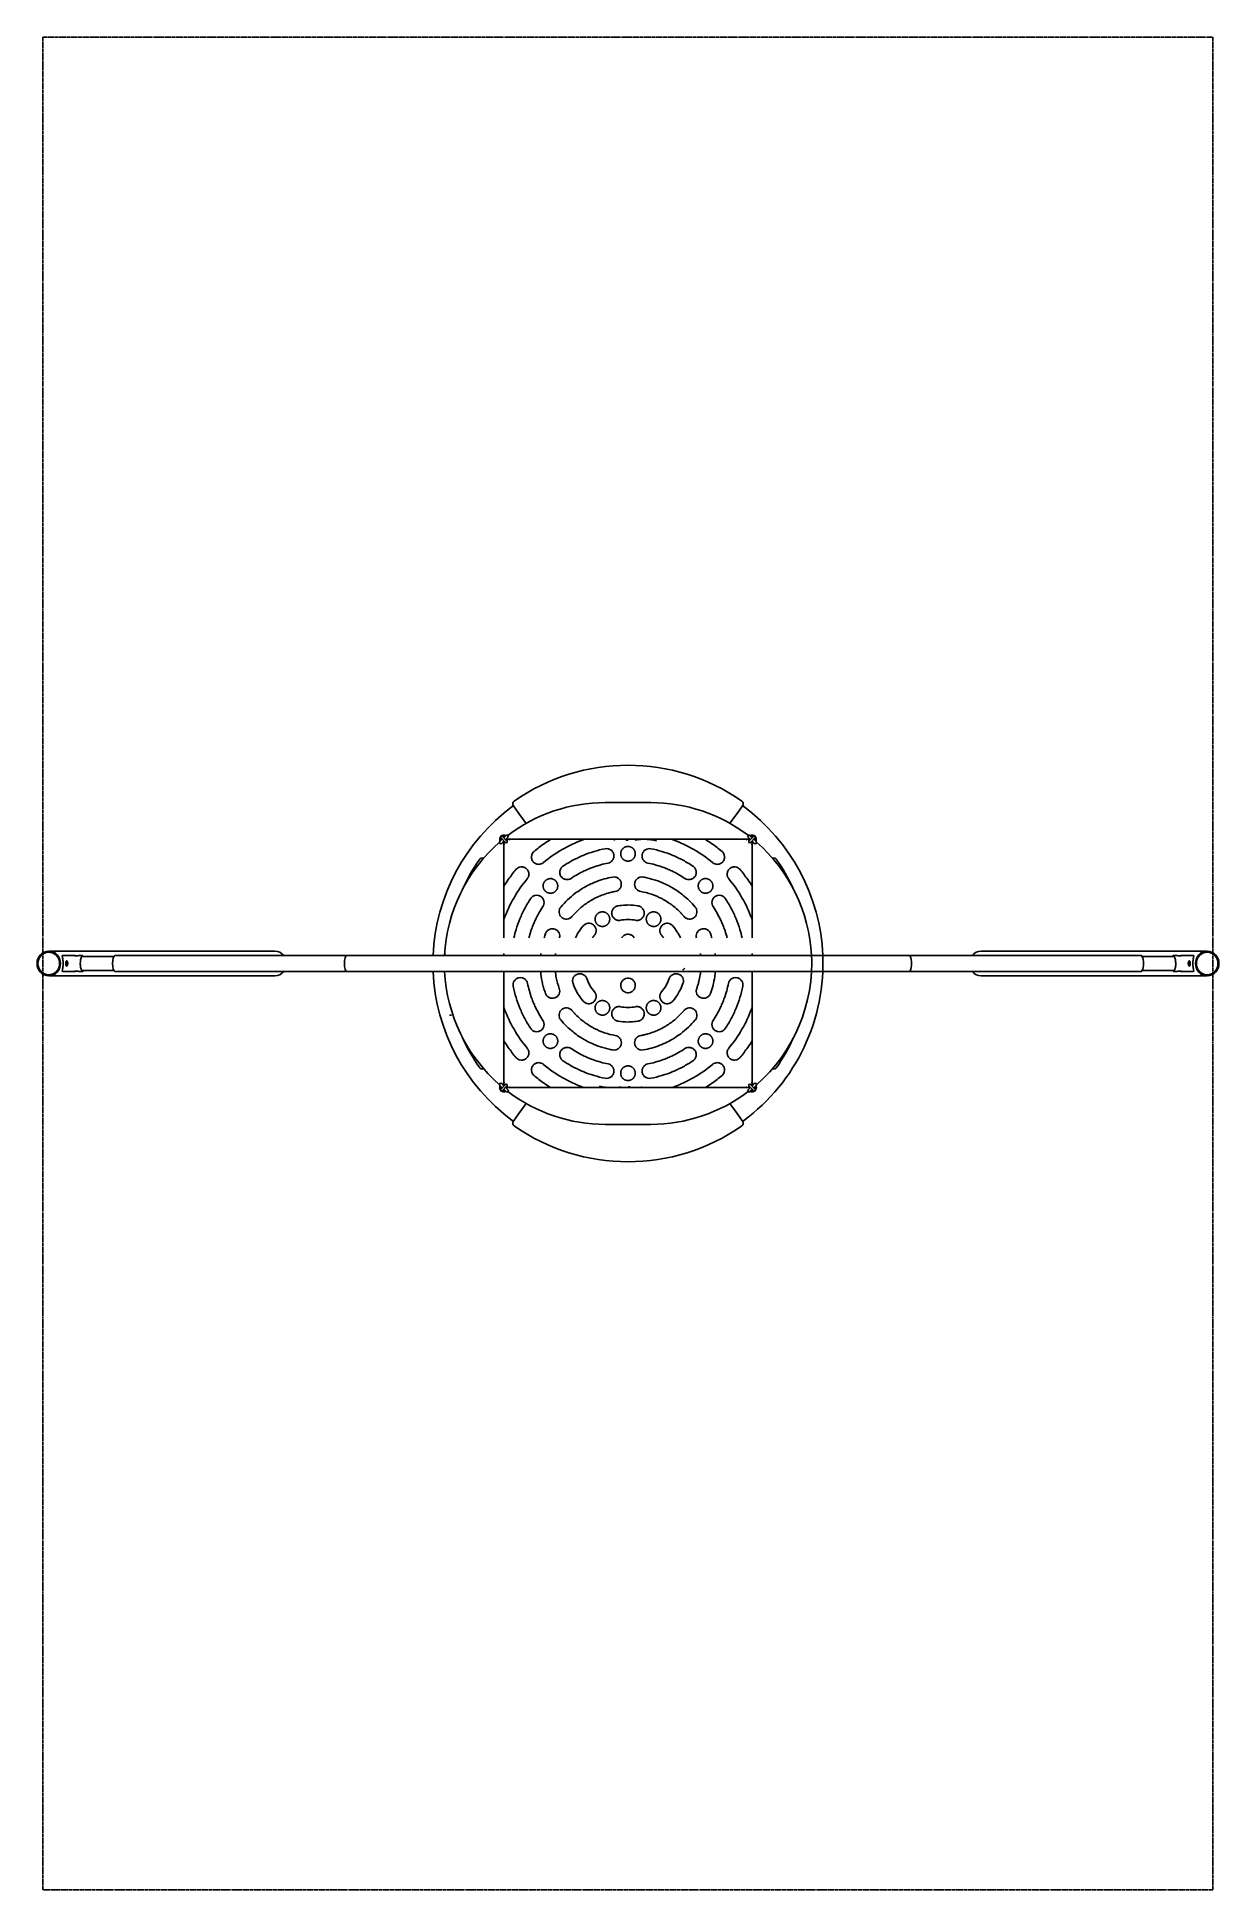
# Model space of a CAD drawing. Header units: millimetres. Extents: x 1061 to 4698, y 0 to 5700.
import ezdxf

# ---------------------------------------------------------------- set-up
doc = ezdxf.new("R2010")
doc.units = ezdxf.units.MM
doc.linetypes.add('AM_ISO08W050', pattern=[18, 12, -1.5, 3, -1.5])
doc.layers.add('AM_4', color=3, linetype='Continuous', lineweight=25)
doc.layers.add('AM_7', color=4, linetype='AM_ISO08W050', lineweight=25)

msp = doc.modelspace()

# ---------------------------------------------------------------- linework, layer by layer
at = {"layer": 'AM_4'}
for p, q in [((2544.1, 3311.9), (2527.1, 3335.3)), ((2566.5, 3281.1), (2544.1, 3311.9)), ((2949.9, 3345.1), (2809.9, 3345.1)), ((3215.3, 3311.9), (3193.1, 3281.3)), ((3232.3, 3335.3), (3215.3, 3311.9)), ((2492.9, 3232.5), (2485.5, 3225.1)), ((2488.3, 3237.1), (2503.2, 3222.3)), ((2491.2, 3219.5), (2498.6, 3226.9)), ((2507.4, 3226.5), (2492.6, 3241.4)), ((2504.6, 3244.2), (2497.2, 3236.8)), ((2497.9, 2929.2), (2497.9, 3226.2)), ((2502.8, 3231.1), (2510.3, 3238.6)), ((2503.8, 3232.1), (3255.6, 3232.1)), ((2837.9, 3230.8), (2837.9, 3230.8)), ((2876.2, 3228.9), (2876.2, 3228.9)), ((2903, 3230.4), (2903, 3230.4)), ((3249.2, 3238.6), (3256.6, 3231.1)), ((3266.9, 3241.4), (3252, 3226.5)), ((3262.3, 3236.8), (3254.8, 3244.2)), ((3256.3, 3222.3), (3271.1, 3237.1)), ((3260.9, 3226.9), (3268.3, 3219.5)), ((3261.9, 3225.8), (3261.9, 2929.2)), ((3273.9, 3225.1), (3266.5, 3232.5)), ((2423.5, 3171.2), (2423.5, 3171.2)), ((3336, 3171.2), (3336, 3171.2)), ((1792.9, 2888), (1097.6, 2888)), ((1147.1, 2875), (1140.6, 2875)), ((1151.6, 2875), (1147.1, 2875)), ((1159.8, 2875), (1151.6, 2875)), ((1153.2, 2858.2), (1152, 2858.2)), ((1161.1, 2875), (1159.8, 2875)), ((1176.3, 2874.7), (1160.9, 2874.9)), ((1165.6, 2875), (1161.1, 2875)), ((1200.4, 2874.5), (1192, 2874.6)), ((1199.5, 2871.2), (1297.6, 2871.2)), ((1301.2, 2874.1), (2014.5, 2874.1)), ((3745, 2874.1), (2014.5, 2874.1)), ((2497.9, 2874.1), (2497.9, 2880.9)), ((3261.9, 2880.9), (3261.9, 2874.1)), ((3745, 2874.1), (4458.3, 2874.1)), ((3966.5, 2888), (4661.8, 2888)), ((4559.9, 2871.2), (4461.8, 2871.2)), ((4559.1, 2874.5), (4567.4, 2874.6)), ((4583.1, 2874.7), (4598.5, 2874.9)), ((4598.3, 2875), (4593.8, 2875)), ((4599.7, 2875), (4598.3, 2875)), ((4607.8, 2875), (4599.7, 2875)), ((4606.2, 2858.2), (4607.4, 2858.2)), ((4612.4, 2875), (4607.8, 2875)), ((4618.8, 2875), (4612.4, 2875)), ((1792.9, 2811.9), (1097.6, 2811.9)), ((1140.6, 2825), (1147.1, 2825)), ((1147.1, 2825), (1151.6, 2825)), ((1151.6, 2825), (1159.8, 2825)), ((1153.2, 2841.7), (1152, 2841.7)), ((1159.8, 2825), (1161.1, 2825)), ((1176.3, 2825.3), (1160.9, 2825.1)), ((1161.1, 2825), (1165.6, 2825)), ((1200.4, 2825.5), (1192, 2825.4)), ((1199.5, 2828.8), (1297.6, 2828.8)), ((1301.2, 2825.8), (2014.5, 2825.8)), ((2014.5, 2825.8), (3745, 2825.8)), ((2497.9, 2473.8), (2497.9, 2825.8)), ((3261.9, 2825.8), (3261.9, 2474.2)), ((3745, 2825.8), (4458.3, 2825.8)), ((3966.5, 2811.9), (4661.8, 2811.9)), ((4559.9, 2828.8), (4461.8, 2828.8)), ((4559.1, 2825.5), (4567.4, 2825.4)), ((4583.1, 2825.3), (4598.5, 2825.1)), ((4593.8, 2825), (4598.3, 2825)), ((4598.3, 2825), (4599.7, 2825)), ((4599.7, 2825), (4607.8, 2825)), ((4606.2, 2841.7), (4607.4, 2841.7)), ((4607.8, 2825), (4612.4, 2825)), ((4612.4, 2825), (4618.8, 2825)), ((2423.5, 2528.8), (2423.5, 2528.8)), ((2435, 2526.9), (2435, 2526.9)), ((3336, 2528.8), (3336, 2528.8)), ((2485.5, 2474.9), (2492.9, 2467.5)), ((2503.2, 2477.7), (2488.3, 2462.9)), ((2498.6, 2473.1), (2491.2, 2480.5)), ((2492.6, 2458.6), (2507.4, 2473.5)), ((2497.2, 2463.2), (2504.6, 2455.8)), ((2510.3, 2461.4), (2502.8, 2468.9)), ((3255.8, 2468.1), (2503.6, 2468.1)), ((2856.5, 2469.6), (2856.5, 2469.6)), ((2883.2, 2471.1), (2883.3, 2471.1)), ((2921.5, 2469.2), (2921.5, 2469.2)), ((3256.6, 2468.9), (3249.2, 2461.4)), ((3252, 2473.5), (3266.9, 2458.6)), ((3254.8, 2455.8), (3262.3, 2463.2)), ((3271.1, 2462.9), (3256.3, 2477.7)), ((3268.3, 2480.5), (3260.9, 2473.1)), ((3266.5, 2467.5), (3273.9, 2474.9)), ((2544.1, 2388.1), (2566.6, 2419)), ((3193, 2418.9), (3215.3, 2388.1)), ((2527.1, 2364.7), (2544.1, 2388.1)), ((2809.9, 2355.1), (2949.9, 2355.1)), ((3215.3, 2388.1), (3232.3, 2364.7))]:
    msp.add_line(p, q, dxfattribs=at)
for centre, radius, start, end in [((2879.7, 2850), 610, 54.955, 125.045), ((2879.7, 2850), 600, 126.2879, 177.6932), ((2809.9, 2850.1), 495, 90, 127.2462), ((2535.2, 3341.2), 10, 125.045, 216), ((2949.9, 2850.1), 495, 52.7867, 90), ((3224.3, 3341.2), 10, 324, 54.955), ((2879.7, 2850), 600, 2.3068, 53.7121), ((2809.9, 2850.1), 495, 131.1181, 177.2151), ((2488.3, 3222.3), 4, 135, 315), ((2490.5, 3239.3), 3, 45, 225), ((2497.9, 3231.8), 10, 152.4576, 201.4218), ((2497.9, 3231.8), 7.88, 157.3927, 194.4735), ((2497.9, 3231.8), 10, 68.5782, 117.5424), ((2497.9, 3231.8), 7.88, 75.5265, 112.6073), ((2497.9, 3231.8), 7.88, 270.274, 292.6073), ((2497.9, 3231.8), 10, 270.2158, 297.5424), ((2505.3, 3224.4), 3, 225, 45), ((2507.4, 3241.4), 4, 315, 135), ((2497.9, 3231.8), 7.88, 337.3927, 1.909), ((2497.9, 3231.8), 10, 332.4576, 1.5033), ((2879.7, 2850), 405, 110, 130), ((2966.4, 3227.7), 0.2, 255.5304, 51.6024), ((2879.7, 2850), 405, 50, 70), ((3252, 3241.4), 4, 45, 225), ((3254.1, 3224.4), 3, 135, 315), ((3261.6, 3231.8), 10, 178.4967, 207.5424), ((3261.6, 3231.8), 7.88, 178.091, 202.6073), ((3261.6, 3231.8), 10, 242.4576, 272.0765), ((3261.6, 3231.8), 10, 62.4576, 111.4218), ((3261.6, 3231.8), 7.88, 247.3927, 272.6372), ((3261.6, 3231.8), 7.88, 67.3927, 104.4735), ((3269, 3239.3), 3, 315, 135), ((3271.1, 3222.3), 4, 225, 45), ((3261.6, 3231.8), 7.88, 345.5265, 22.6073), ((3261.6, 3231.8), 10, 338.5782, 27.5424), ((2949.9, 2850.1), 495, 2.7849, 48.9598), ((2879.7, 2850), 558, 144.8503, 156.0062), ((2879.7, 2850), 558, 24.6209, 35.1497), ((2879.7, 2850), 405, 140, 160), ((2879.7, 2850), 405, 20, 40), ((1159.8, 2872), 3, 76.2461, 90), ((2879.7, 2850), 600, 177.0432, 177.6932), ((2809.9, 2850.1), 495, 176.4268, 177.2151), ((2879.7, 2850), 600, 306.2879, 2.9568), ((2949.9, 2850.1), 495, 311.0509, 3.5732), ((4599.7, 2872), 3, 90, 103.7539), ((1159.8, 2828), 3, 270, 283.7539), ((2879.7, 2850), 600, 182.3068, 233.7121), ((2809.9, 2850.1), 495, 182.808, 228.8765), ((4599.7, 2828), 3, 256.2461, 270), ((2879.7, 2850), 405, 200, 220), ((2879.7, 2850), 405, 320, 340), ((2879.7, 2850), 558, 203.8297, 215.1497), ((2879.7, 2850), 558, 324.8503, 335.5423), ((2879.7, 2850), 405, 230, 250), ((2879.7, 2850), 405, 290, 310), ((2488.3, 2477.7), 4, 45, 225), ((2490.5, 2460.7), 3, 135, 315), ((2497.9, 2468.2), 10, 158.5782, 207.5424), ((2497.9, 2468.2), 7.88, 165.5265, 202.6073), ((2497.9, 2468.2), 10, 242.4576, 291.4218), ((2497.9, 2468.2), 7.88, 247.3927, 284.4735), ((2497.9, 2468.2), 10, 62.4576, 89.7842), ((2497.9, 2468.2), 7.88, 67.3927, 89.726), ((2505.3, 2475.6), 3, 315, 135), ((2507.4, 2458.6), 4, 225, 45), ((2497.9, 2468.2), 7.88, 359.5464, 22.6073), ((2497.9, 2468.2), 10, 359.6428, 27.5424), ((2809.9, 2850.1), 495, 232.7695, 270), ((2793, 2472.3), 0.2, 75.5304, 231.6024), ((2949.9, 2850.1), 495, 270, 307.1965), ((3252, 2458.6), 4, 135, 315), ((3254.1, 2475.6), 3, 45, 225), ((3261.6, 2468.2), 10, 152.4576, 180.3572), ((3261.6, 2468.2), 7.88, 157.3927, 180.4536), ((3261.6, 2468.2), 10, 87.9235, 117.5424), ((3261.6, 2468.2), 10, 248.5782, 297.5424), ((3261.6, 2468.2), 7.88, 87.3628, 112.6073), ((3261.6, 2468.2), 7.88, 255.5265, 292.6073), ((3269, 2460.7), 3, 225, 45), ((3271.1, 2477.7), 4, 315, 135), ((3261.6, 2468.2), 7.88, 337.3927, 14.4735), ((3261.6, 2468.2), 10, 332.4576, 21.4218), ((2535.2, 2358.8), 10, 144, 234.955), ((2879.7, 2850), 610, 234.955, 305.045), ((3224.3, 2358.8), 10, 305.045, 36)]:
    msp.add_arc(centre, radius, start, end, dxfattribs=at)
for centre, major_axis, ratio, start_param, end_param in [((2876.2, 3233.1), (-4.21, -0.04), 0.990242, 1.409895, 1.561739), ((2876.2, 3233.1), (-4.22, -0.04), 0.990282, 1.561515, 1.731957), ((1301.2, 2850), (0, -24.2), 0.309017, 3.141593, 6.283185), ((1792.9, 2850), (0, 38), 0.951057, 5.399998, 6.283185), ((2014.5, 2850), (0, -24.2), 0.309017, 3.141593, 6.283185), ((2014.5, 2850), (0, -24.2), 0.309017, 3.141593, 6.283185), ((3745, 2850), (0, -24.2), 0.309017, 0, 3.141593), ((3745, 2850), (0, -24.2), 0.309017, 0, 3.141593), ((3966.5, 2850), (0, 38), 0.951057, 0, 0.883187), ((4458.3, 2850), (0, -24.2), 0.309017, 0, 3.141593), ((1792.9, 2850), (0, -38), 0.951057, 0, 0.883187), ((3966.5, 2850), (0, -38), 0.951057, 5.399998, 6.283185), ((2883.2, 2466.9), (4.22, 0.04), 0.990282, 1.561515, 1.731957), ((2921.5, 2465.7), (3.46, 0.37), 0.993352, 1.354981, 1.463644)]:
    msp.add_ellipse(centre, major_axis=major_axis, ratio=ratio, start_param=start_param, end_param=end_param, dxfattribs=at)
for centre, major_axis, ratio in [((1097.6, 2850), (0, -38), 0.951057), ((1097.6, 2850), (0, -35), 0.951057), ((1153.2, 2850), (0, -8.25), 0.309017), ((1153.2, 2850), (0, 4.2), 0.309017), ((4606.2, 2850), (0, -8.25), 0.309017), ((4606.2, 2850), (0, 4.2), 0.309017), ((4661.8, 2850), (0, 38), 0.951057), ((4661.8, 2850), (0, 35), 0.951057)]:
    msp.add_ellipse(centre, major_axis=major_axis, ratio=ratio, dxfattribs=at)
for points, knots in [([(2524.6, 3333.6), (2524.9, 3333.8), (2525.2, 3334), (2525.8, 3334.2), (2526.1, 3334.2), (2526.8, 3334.2), (2527.1, 3334.1), (2527.7, 3333.9), (2528, 3333.8), (2528.5, 3333.4), (2528.7, 3333.2), (2528.8, 3333)], [0, 0, 0, 0, 0.0960124, 0.0960124, 0.1937572, 0.1937572, 0.2912111, 0.2912111, 0.3885773, 0.3885773, 0.4707514, 0.4707514, 0.4707514, 0.4707514]), ([(3230.6, 3333), (3230.7, 3333), (3230.7, 3333.1), (3230.9, 3333.4), (3231.2, 3333.6), (3231.7, 3333.9), (3232, 3334.1), (3232.7, 3334.2), (3233, 3334.2), (3233.7, 3334.2), (3234, 3334.1), (3234.5, 3333.9), (3234.7, 3333.8), (3234.8, 3333.6)], [0, 0, 0, 0, 0.0170053, 0.0170053, 0.1146558, 0.1146558, 0.2121107, 0.2121107, 0.3094416, 0.3094416, 0.4080301, 0.4080301, 0.4708638, 0.4708638, 0.4708638, 0.4708638]), ([(2487.5, 3239.6), (2487.4, 3239.6), (2487.4, 3239.5), (2487.3, 3239.4), (2487.3, 3239.4), (2487.3, 3239.3), (2487.2, 3239.3), (2487.1, 3239.2), (2487.1, 3239.1), (2487, 3239), (2486.9, 3238.8), (2486.9, 3238.7), (2486.8, 3238.6), (2486.8, 3238.6), (2486.7, 3238.5), (2486.7, 3238.5), (2486.5, 3238.2), (2486.3, 3237.8), (2486.2, 3237.5), (2485.9, 3237), (2485.7, 3236.4), (2485.5, 3235.9), (2485.5, 3235.7), (2485.4, 3235.6), (2485.4, 3235.4), (2485.4, 3235.3), (2485.3, 3235.2), (2485.3, 3235.2), (2485.3, 3235.1), (2485.3, 3235), (2485.2, 3234.9), (2485.2, 3234.7), (2485.2, 3234.6), (2485.1, 3234.4), (2485.1, 3234.4), (2485.1, 3234.4), (2485.1, 3234.3), (2485.1, 3234), (2485, 3233.6), (2485, 3233.2), (2484.9, 3232.7), (2484.9, 3232.1), (2484.9, 3231.5), (2484.9, 3231.3), (2484.9, 3231.2), (2484.9, 3231.1), (2484.9, 3231), (2484.9, 3230.9), (2484.9, 3230.7), (2484.9, 3230.7), (2484.9, 3230.6), (2485, 3230.5), (2485, 3230.4), (2485, 3230.2), (2485, 3230), (2485, 3230), (2485, 3230), (2485, 3230), (2485.1, 3229.6), (2485.1, 3229.3), (2485.2, 3228.9), (2485.3, 3228.3), (2485.5, 3227.8), (2485.7, 3227.2), (2485.8, 3227.1), (2485.8, 3227), (2485.9, 3226.9), (2486, 3226.6), (2486.1, 3226.2), (2486.3, 3225.9), (2486.3, 3225.9), (2486.3, 3225.9), (2486.3, 3225.9)], [0.05557319, 0.05557319, 0.05557319, 0.05557319, 0.05588024, 0.05588024, 0.05588024, 0.05614544, 0.05614544, 0.05614544, 0.05657381, 0.05657381, 0.05657381, 0.05708185, 0.05708185, 0.05708185, 0.05726716, 0.05726716, 0.05726716, 0.05865409, 0.05865409, 0.05865409, 0.06082752, 0.06082752, 0.06082752, 0.06142807, 0.06142807, 0.06142807, 0.06176393, 0.06176393, 0.06176393, 0.06212159, 0.06212159, 0.06212159, 0.06270035, 0.06270035, 0.06270035, 0.06281492, 0.06281492, 0.06281492, 0.06420186, 0.06420186, 0.06420186, 0.06644601, 0.06644601, 0.06644601, 0.06697574, 0.06697574, 0.06697574, 0.06738243, 0.06738243, 0.06738243, 0.06766919, 0.06766919, 0.06766919, 0.06831885, 0.06831885, 0.06831885, 0.06836269, 0.06836269, 0.06836269, 0.06974976, 0.06974976, 0.06974976, 0.07206451, 0.07206451, 0.07206451, 0.07252353, 0.07252353, 0.07252353, 0.07391045, 0.07391045, 0.07391045, 0.07392162, 0.07392162, 0.07392162, 0.07392162]), ([(2503.8, 3243.4), (2503.6, 3243.5), (2503.4, 3243.6), (2503.1, 3243.7), (2502.9, 3243.8), (2502.7, 3243.9), (2502.5, 3244), (2502.1, 3244.2), (2501.6, 3244.3), (2501.1, 3244.4), (2500.9, 3244.5), (2500.7, 3244.5), (2500.4, 3244.6), (2500.3, 3244.6), (2500.2, 3244.6), (2500.1, 3244.7), (2499.9, 3244.7), (2499.8, 3244.7), (2499.7, 3244.7), (2499.6, 3244.7), (2499.6, 3244.7), (2499.5, 3244.7), (2499.4, 3244.8), (2499.2, 3244.8), (2499, 3244.8), (2498.3, 3244.9), (2497.6, 3244.9), (2496.8, 3244.8), (2496.8, 3244.8), (2496.8, 3244.8), (2496.8, 3244.8), (2496.6, 3244.8), (2496.4, 3244.8), (2496.3, 3244.7), (2496.2, 3244.7), (2496.1, 3244.7), (2496, 3244.7), (2495.9, 3244.7), (2495.8, 3244.7), (2495.7, 3244.7), (2495.6, 3244.6), (2495.4, 3244.6), (2495.3, 3244.6), (2495.1, 3244.5), (2494.8, 3244.5), (2494.6, 3244.4), (2494.4, 3244.4), (2494.1, 3244.3), (2493.8, 3244.2), (2493.4, 3244), (2493, 3243.9), (2492.5, 3243.7), (2492.5, 3243.7), (2492.5, 3243.7), (2492.4, 3243.6), (2492.2, 3243.5), (2492, 3243.4), (2491.7, 3243.3), (2491.7, 3243.3), (2491.6, 3243.2), (2491.5, 3243.2), (2491.4, 3243.1), (2491.2, 3243), (2491.1, 3242.9), (2490.9, 3242.8), (2490.7, 3242.7), (2490.6, 3242.6), (2490.4, 3242.5), (2490.2, 3242.4), (2490.1, 3242.2)], [0.03274423, 0.03274423, 0.03274423, 0.03274423, 0.033689, 0.033689, 0.033689, 0.03460787, 0.03460787, 0.03460787, 0.03646304, 0.03646304, 0.03646304, 0.03741712, 0.03741712, 0.03741712, 0.03784991, 0.03784991, 0.03784991, 0.03835354, 0.03835354, 0.03835354, 0.03854348, 0.03854348, 0.03854348, 0.03923712, 0.03923712, 0.03923712, 0.04201081, 0.04201081, 0.04201081, 0.0420992, 0.0420992, 0.0420992, 0.04270435, 0.04270435, 0.04270435, 0.04303561, 0.04303561, 0.04303561, 0.04339787, 0.04339787, 0.04339787, 0.04397203, 0.04397203, 0.04397203, 0.04478469, 0.04478469, 0.04478469, 0.04584486, 0.04584486, 0.04584486, 0.04755854, 0.04755854, 0.04755854, 0.04771769, 0.04771769, 0.04771769, 0.04865411, 0.04865411, 0.04865411, 0.04894548, 0.04894548, 0.04894548, 0.04959053, 0.04959053, 0.04959053, 0.05033251, 0.05033251, 0.05033251, 0.05106362, 0.05106362, 0.05106362, 0.05106362]), ([(2497.9, 3216.9), (2498, 3216.9), (2498, 3216.8), (2498.2, 3216.7), (2498.3, 3216.6), (2498.5, 3216.4), (2498.5, 3216.3), (2498.6, 3216.2)], [0.9672183, 0.9672183, 0.9672183, 0.9672183, 1.0075178, 1.0075178, 1.0855651, 1.0855651, 1.1525422, 1.1525422, 1.1525422, 1.1525422]), ([(2499, 3215.1), (2499, 3215.1), (2499, 3215.2), (2498.9, 3215.3), (2498.9, 3215.5), (2498.7, 3215.8), (2498.7, 3216), (2498.6, 3216.2)], [-0.1173478, -0.1173478, -0.1173478, -0.1173478, -0.1093065, -0.1093065, -0.0587116, -0.0587116, -0.0000088, -0.0000088, -0.0000088, -0.0000088]), ([(2513.5, 3231.1), (2513.4, 3231.2), (2513.3, 3231.3), (2513.1, 3231.4), (2513, 3231.5), (2512.8, 3231.8), (2512.7, 3231.9), (2512.6, 3232.1)], [0.0000003, 0.0000003, 0.0000003, 0.0000003, 0.0356282, 0.0356282, 0.0771457, 0.0771457, 0.1322631, 0.1322631, 0.1322631, 0.1322631]), ([(2513.5, 3231.1), (2513.7, 3231.1), (2513.9, 3231), (2514.2, 3230.9), (2514.3, 3230.8), (2514.4, 3230.8), (2514.5, 3230.7), (2514.6, 3230.7), (2514.6, 3230.7), (2514.6, 3230.7)], [-0.1166034, -0.1166034, -0.1166034, -0.1166034, -0.0578461, -0.0578461, -0.0289559, -0.0289559, 0, 0, 0.0008357, 0.0008357, 0.0008357, 0.0008357]), ([(2590.5, 3194.7), (2588.8, 3193.3), (2587.3, 3191.6), (2584.9, 3188), (2584, 3186), (2582.5, 3181), (2582.2, 3178), (2582.9, 3172.3), (2583.7, 3169.3), (2587, 3163.5), (2589.2, 3161.2), (2593.8, 3157.7), (2596.6, 3156.4), (2601.6, 3155.1), (2603.7, 3154.9), (2607.8, 3155.1), (2609.9, 3155.4), (2611.9, 3156.1)], [0, 0, 0, 0, 0.662025, 0.662025, 1.322077, 1.322077, 2.23581, 2.23581, 3.092444, 3.092444, 3.954929, 3.954929, 4.903676, 4.903676, 5.534638, 5.534638, 6.169642, 6.169642, 6.169642, 6.169642]), ([(2642, 3232.1), (2635.1, 3227.8), (2628.3, 3223.3), (2610.9, 3211.1), (2600.5, 3203.1), (2590.5, 3194.7)], [9.334966, 9.334966, 9.334966, 9.334966, 11.781046, 11.781046, 15.708574, 15.708574, 15.708574, 15.708574]), ([(2809.5, 3203.1), (2797.9, 3200.8), (2786.5, 3197.9), (2763.9, 3191.1), (2752.8, 3187.1), (2731.1, 3178.1), (2720.4, 3173), (2699.6, 3161.9), (2689.5, 3155.9), (2679.7, 3149.3)], [0, 0, 0, 0, 3.5354, 3.5354, 7.072591, 7.072591, 10.60955, 10.60955, 14.146765, 14.146765, 14.146765, 14.146765]), ([(2818.3, 3158.9), (2821.1, 3159.5), (2823.8, 3160.6), (2828.6, 3163.8), (2830.7, 3165.8), (2834.1, 3170.7), (2835.3, 3173.5), (2836.5, 3179.4), (2836.5, 3182.4), (2835.4, 3188.4), (2834.2, 3191.2), (2830.8, 3196.2), (2828.6, 3198.3), (2823.6, 3201.5), (2820.8, 3202.6), (2815.1, 3203.7), (2812.3, 3203.6), (2809.5, 3203.1)], [0, 0, 0, 0, 0.860809, 0.860809, 1.749202, 1.749202, 2.659784, 2.659784, 3.594607, 3.594607, 4.526515, 4.526515, 5.445596, 5.445596, 6.334249, 6.334249, 7.189599, 7.189599, 7.189599, 7.189599]), ([(2837.9, 3230.8), (2837.6, 3230.8), (2837.3, 3230.8), (2837, 3230.9), (2836.8, 3231), (2836.7, 3231), (2836.5, 3231.1), (2836.4, 3231.1), (2836.2, 3231.2), (2836.1, 3231.3), (2836, 3231.4), (2835.8, 3231.5), (2835.7, 3231.6), (2835.6, 3231.7), (2835.5, 3231.8), (2835.4, 3231.9), (2835.3, 3231.9), (2835.2, 3232), (2835.2, 3232.1)], [0, 0, 0, 0, 0.000654065, 0.000654065, 0.000654065, 0.000981097, 0.000981097, 0.000981097, 0.00130813, 0.00130813, 0.00130813, 0.001635162, 0.001635162, 0.001635162, 0.001962195, 0.001962195, 0.001962195, 0.002192548, 0.002192548, 0.002192548, 0.002192548]), ([(2840.7, 3232.1), (2840.6, 3232), (2840.6, 3231.9), (2840.5, 3231.9), (2840.3, 3231.6), (2840, 3231.5), (2839.7, 3231.3), (2839.6, 3231.2), (2839.5, 3231.1), (2839.3, 3231.1), (2839.2, 3231), (2839, 3231), (2838.9, 3230.9), (2838.6, 3230.8), (2838.3, 3230.8), (2837.9, 3230.8)], [0.000420679, 0.000420679, 0.000420679, 0.000420679, 0.000650459, 0.000650459, 0.000650459, 0.001300919, 0.001300919, 0.001300919, 0.001626149, 0.001626149, 0.001626149, 0.001951378, 0.001951378, 0.001951378, 0.002601838, 0.002601838, 0.002601838, 0.002601838]), ([(2895.6, 3171.6), (2896.1, 3172.1), (2896.6, 3172.6), (2897, 3173.1), (2897.5, 3173.7), (2897.9, 3174.3), (2898.3, 3174.9), (2898.5, 3175.2), (2898.7, 3175.5), (2898.9, 3175.8), (2899.1, 3176.1), (2899.3, 3176.4), (2899.5, 3176.7), (2899.8, 3177.4), (2900.2, 3178), (2900.4, 3178.7), (2900.7, 3179.4), (2901, 3180.1), (2901.2, 3180.8), (2901.3, 3181.1), (2901.4, 3181.5), (2901.5, 3181.8), (2901.6, 3182.2), (2901.7, 3182.5), (2901.7, 3182.9), (2901.9, 3183.6), (2902, 3184.3), (2902.1, 3185), (2902.2, 3185.8), (2902.2, 3186.5), (2902.2, 3187.2), (2902.2, 3187.4), (2902.2, 3187.6), (2902.2, 3187.8), (2902.2, 3188), (2902.2, 3188.1), (2902.2, 3188.3), (2902.2, 3188.7), (2902.2, 3189.1), (2902.1, 3189.4), (2902.1, 3190.1), (2902, 3190.9), (2901.9, 3191.6), (2901.7, 3192.3), (2901.6, 3193), (2901.4, 3193.7), (2901.3, 3194), (2901.1, 3194.4), (2901, 3194.7), (2901, 3194.9), (2900.9, 3195.1), (2900.8, 3195.3), (2900.8, 3195.4), (2900.7, 3195.6), (2900.6, 3195.8), (2900.4, 3196.5), (2900.1, 3197.1), (2899.7, 3197.8), (2899.4, 3198.4), (2899.1, 3199), (2898.7, 3199.7), (2898.3, 3200.3), (2897.8, 3200.9), (2897.4, 3201.5), (2896.9, 3202), (2896.4, 3202.6), (2895.9, 3203.1), (2895.4, 3203.6), (2894.9, 3204.1), (2894.3, 3204.6), (2893.8, 3205.1), (2893.2, 3205.6), (2892.6, 3206), (2892.4, 3206.1), (2892.3, 3206.2), (2892.1, 3206.3), (2891.9, 3206.4), (2891.8, 3206.5), (2891.6, 3206.6), (2891.3, 3206.8), (2891, 3207), (2890.7, 3207.2), (2890, 3207.5), (2889.4, 3207.8), (2888.7, 3208.1), (2888, 3208.4), (2887.3, 3208.7), (2886.6, 3208.9), (2886.2, 3209), (2885.9, 3209.1), (2885.5, 3209.2), (2885.3, 3209.3), (2885.2, 3209.3), (2885, 3209.4), (2884.8, 3209.4), (2884.6, 3209.5), (2884.4, 3209.5), (2883.7, 3209.7), (2883, 3209.8), (2882.2, 3209.9), (2881.5, 3209.9), (2880.7, 3210), (2880, 3210), (2879.3, 3210), (2878.5, 3210), (2877.8, 3209.9), (2877, 3209.8), (2876.3, 3209.7), (2875.5, 3209.6), (2874.8, 3209.5), (2874.1, 3209.3), (2873.4, 3209.1), (2872.7, 3208.9), (2872, 3208.6), (2871.3, 3208.4), (2871.1, 3208.3), (2870.9, 3208.2), (2870.8, 3208.1), (2870.6, 3208.1), (2870.4, 3208), (2870.2, 3207.9), (2869.9, 3207.7), (2869.6, 3207.6), (2869.2, 3207.4), (2868.6, 3207.1), (2868, 3206.7), (2867.3, 3206.3), (2866.7, 3205.9), (2866.1, 3205.4), (2865.6, 3205), (2865.3, 3204.7), (2865, 3204.5), (2864.7, 3204.3), (2864.6, 3204.1), (2864.4, 3204), (2864.3, 3203.9), (2864.2, 3203.8), (2864, 3203.6), (2863.9, 3203.5), (2863.4, 3203), (2862.9, 3202.4), (2862.4, 3201.9), (2861.9, 3201.3), (2861.5, 3200.7), (2861.1, 3200.1), (2860.7, 3199.5), (2860.3, 3198.9), (2860, 3198.3), (2859.9, 3198.1), (2859.8, 3197.9), (2859.7, 3197.8), (2859.6, 3197.6), (2859.5, 3197.4), (2859.5, 3197.3), (2859.3, 3196.9), (2859.1, 3196.6), (2859, 3196.3), (2858.7, 3195.6), (2858.5, 3194.9), (2858.3, 3194.2), (2858, 3193.5), (2857.9, 3192.8), (2857.7, 3192.1), (2857.6, 3191.4), (2857.4, 3190.7), (2857.4, 3190)], [0.06322473, 0.06322473, 0.06322473, 0.06322473, 0.06558684, 0.06558684, 0.06558684, 0.06810941, 0.06810941, 0.06810941, 0.06937069, 0.06937069, 0.06937069, 0.07063198, 0.07063198, 0.07063198, 0.07315455, 0.07315455, 0.07315455, 0.07567712, 0.07567712, 0.07567712, 0.0769384, 0.0769384, 0.0769384, 0.07819969, 0.07819969, 0.07819969, 0.08072226, 0.08072226, 0.08072226, 0.08324483, 0.08324483, 0.08324483, 0.08387547, 0.08387547, 0.08387547, 0.08450612, 0.08450612, 0.08450612, 0.0857674, 0.0857674, 0.0857674, 0.08828997, 0.08828997, 0.08828997, 0.09081254, 0.09081254, 0.09081254, 0.09207383, 0.09207383, 0.09207383, 0.09270447, 0.09270447, 0.09270447, 0.09333511, 0.09333511, 0.09333511, 0.09585768, 0.09585768, 0.09585768, 0.09838025, 0.09838025, 0.09838025, 0.10090282, 0.10090282, 0.10090282, 0.10342539, 0.10342539, 0.10342539, 0.10594797, 0.10594797, 0.10594797, 0.10847054, 0.10847054, 0.10847054, 0.10910118, 0.10910118, 0.10910118, 0.10973182, 0.10973182, 0.10973182, 0.11099311, 0.11099311, 0.11099311, 0.11351568, 0.11351568, 0.11351568, 0.11603825, 0.11603825, 0.11603825, 0.11729953, 0.11729953, 0.11729953, 0.11793018, 0.11793018, 0.11793018, 0.11856082, 0.11856082, 0.11856082, 0.12108339, 0.12108339, 0.12108339, 0.12360596, 0.12360596, 0.12360596, 0.12612853, 0.12612853, 0.12612853, 0.1286511, 0.1286511, 0.1286511, 0.13117367, 0.13117367, 0.13117367, 0.13369624, 0.13369624, 0.13369624, 0.13432688, 0.13432688, 0.13432688, 0.13495753, 0.13495753, 0.13495753, 0.13621881, 0.13621881, 0.13621881, 0.13874138, 0.13874138, 0.13874138, 0.14126395, 0.14126395, 0.14126395, 0.14252524, 0.14252524, 0.14252524, 0.14315588, 0.14315588, 0.14315588, 0.14378652, 0.14378652, 0.14378652, 0.14630909, 0.14630909, 0.14630909, 0.14883166, 0.14883166, 0.14883166, 0.15135424, 0.15135424, 0.15135424, 0.15198488, 0.15198488, 0.15198488, 0.15261552, 0.15261552, 0.15261552, 0.15387681, 0.15387681, 0.15387681, 0.15639938, 0.15639938, 0.15639938, 0.15892195, 0.15892195, 0.15892195, 0.16144452, 0.16144452, 0.16144452, 0.16144452]), ([(2871.8, 3232.1), (2871.9, 3231.9), (2872.1, 3231.6), (2872.5, 3230.9), (2872.8, 3230.4), (2873.7, 3229.7), (2874, 3229.5), (2874.7, 3229.2), (2875.1, 3229), (2875.5, 3229)], [13.081795, 13.081795, 13.081795, 13.081795, 13.279846, 13.279846, 13.718886, 13.718886, 13.95769, 13.95769, 14.203502, 14.203502, 14.203502, 14.203502]), ([(2876.9, 3229), (2877.5, 3229.1), (2877.9, 3229.3), (2878.6, 3229.7), (2879, 3229.9), (2879.7, 3230.6), (2879.9, 3231), (2880.5, 3231.9), (2880.5, 3232), (2880.6, 3232.1)], [0, 0, 0, 0, 0.1747847, 0.1747847, 0.3993569, 0.3993569, 0.6584104, 0.6584104, 0.6913155, 0.6913155, 0.6913155, 0.6913155]), ([(2902.2, 3230.6), (2902.2, 3230.6), (2902.2, 3230.6), (2902.2, 3230.6), (2902.2, 3230.6), (2902.2, 3230.6), (2902.2, 3230.6), (2902.2, 3230.6), (2902.2, 3230.6), (2902.2, 3230.6), (2902.2, 3230.6), (2902.2, 3230.6), (2902.2, 3230.6), (2902.1, 3230.6), (2902.1, 3230.6), (2902.1, 3230.6), (2902.1, 3230.6), (2902.1, 3230.7), (2902.1, 3230.7), (2902.1, 3230.7), (2902, 3230.7), (2902, 3230.7), (2902, 3230.8), (2902, 3230.8), (2901.9, 3230.9), (2901.9, 3230.9), (2901.9, 3230.9), (2901.8, 3231), (2901.8, 3231), (2901.8, 3231), (2901.8, 3231.1), (2901.8, 3231.1), (2901.7, 3231.1), (2901.7, 3231.1), (2901.7, 3231.2), (2901.7, 3231.2), (2901.7, 3231.2), (2901.7, 3231.3), (2901.6, 3231.3), (2901.6, 3231.4), (2901.5, 3231.5), (2901.5, 3231.6), (2901.4, 3231.7), (2901.4, 3231.8), (2901.4, 3231.9), (2901.3, 3232), (2901.3, 3232), (2901.3, 3232.1), (2901.3, 3232.1)], [0.013271105, 0.013271105, 0.013271105, 0.013271105, 0.013272874, 0.013272874, 0.013272874, 0.013277725, 0.013277725, 0.013277725, 0.013280815, 0.013280815, 0.013280815, 0.013287423, 0.013287423, 0.013287423, 0.013290524, 0.013290524, 0.013290524, 0.01330685, 0.01330685, 0.01330685, 0.013345715, 0.013345715, 0.013345715, 0.013423419, 0.013423419, 0.013423419, 0.013501118, 0.013501118, 0.013501118, 0.013578799, 0.013578799, 0.013578799, 0.013656501, 0.013656501, 0.013656501, 0.01373419, 0.01373419, 0.01373419, 0.013889628, 0.013889628, 0.013889628, 0.014200439, 0.014200439, 0.014200439, 0.014511241, 0.014511241, 0.014511241, 0.014635301, 0.014635301, 0.014635301, 0.014635301]), ([(2903, 3230.4), (2902.9, 3230.4), (2902.9, 3230.4), (2902.9, 3230.4), (2902.9, 3230.4), (2902.8, 3230.4), (2902.8, 3230.4), (2902.8, 3230.4), (2902.8, 3230.4), (2902.8, 3230.4), (2902.8, 3230.4), (2902.8, 3230.4), (2902.8, 3230.4), (2902.8, 3230.4), (2902.8, 3230.4), (2902.8, 3230.4), (2902.7, 3230.4), (2902.7, 3230.4), (2902.7, 3230.4)], [0.0013085672, 0.0013085672, 0.0013085672, 0.0013085672, 0.001370163, 0.001370163, 0.001370163, 0.001400961, 0.001400961, 0.001400961, 0.0014055107, 0.0014055107, 0.0014055107, 0.00141636, 0.00141636, 0.00141636, 0.0014216784, 0.0014216784, 0.0014216784, 0.001431759, 0.001431759, 0.001431759, 0.001431759]), ([(2920.3, 3232.1), (2919.8, 3232.1), (2919.3, 3232), (2918.9, 3232), (2917.5, 3231.9), (2916.2, 3231.8), (2914.9, 3231.7), (2913.6, 3231.6), (2912.2, 3231.5), (2910.9, 3231.3), (2909.6, 3231.2), (2908.3, 3231), (2906.9, 3230.9), (2906.3, 3230.8), (2905.6, 3230.7), (2905, 3230.7), (2904.6, 3230.6), (2904.3, 3230.6), (2904, 3230.5), (2903.8, 3230.5), (2903.6, 3230.5), (2903.5, 3230.5), (2903.4, 3230.5), (2903.3, 3230.5), (2903.2, 3230.4), (2903.2, 3230.4), (2903.1, 3230.4), (2903.1, 3230.4), (2903.1, 3230.4), (2903.1, 3230.4), (2903, 3230.4), (2903, 3230.4), (2903, 3230.4), (2903, 3230.4), (2903, 3230.4), (2903, 3230.4), (2903, 3230.4), (2903, 3230.4), (2903, 3230.4), (2903, 3230.4), (2903, 3230.4), (2903, 3230.4), (2903, 3230.4), (2903, 3230.4), (2903, 3230.4), (2903, 3230.4), (2903, 3230.4), (2903, 3230.4), (2903, 3230.4)], [0.05882114, 0.05882114, 0.05882114, 0.05882114, 0.06023542, 0.06023542, 0.06023542, 0.06424394, 0.06424394, 0.06424394, 0.06825246, 0.06825246, 0.06825246, 0.07226098, 0.07226098, 0.07226098, 0.07426524, 0.07426524, 0.07426524, 0.07526737, 0.07526737, 0.07526737, 0.07576843, 0.07576843, 0.07576843, 0.07601897, 0.07601897, 0.07601897, 0.07614423, 0.07614423, 0.07614423, 0.07620686, 0.07620686, 0.07620686, 0.07623818, 0.07623818, 0.07623818, 0.07625384, 0.07625384, 0.07625384, 0.07626167, 0.07626167, 0.07626167, 0.07626558, 0.07626558, 0.07626558, 0.07626754, 0.07626754, 0.07626754, 0.0762695, 0.0762695, 0.0762695, 0.0762695]), ([(2950, 3203.1), (2947.1, 3203.6), (2944.2, 3203.7), (2938.5, 3202.6), (2935.8, 3201.5), (2930.8, 3198.3), (2928.7, 3196.2), (2925.3, 3191.2), (2924.1, 3188.4), (2922.9, 3182.5), (2922.9, 3179.4), (2924.1, 3173.5), (2925.3, 3170.7), (2928.7, 3165.8), (2930.9, 3163.7), (2935.7, 3160.6), (2938.4, 3159.5), (2941.2, 3158.9)], [0, 0, 0, 0, 0.865898, 0.865898, 1.750185, 1.750185, 2.663963, 2.663963, 3.59598, 3.59598, 4.521787, 4.521787, 5.442391, 5.442391, 6.339261, 6.339261, 7.19202, 7.19202, 7.19202, 7.19202]), ([(2966.2, 3227.6), (2963.6, 3228.2), (2961, 3228.8), (2958.4, 3229.3), (2955.8, 3229.9), (2953.2, 3230.3), (2950.6, 3230.7), (2949.3, 3230.9), (2947.9, 3231.1), (2946.6, 3231.2), (2945.3, 3231.4), (2944, 3231.5), (2942.7, 3231.7), (2940.7, 3231.9), (2938.7, 3232), (2936.7, 3232.1)], [0.01213317, 0.01213317, 0.01213317, 0.01213317, 0.02015021, 0.02015021, 0.02015021, 0.02816725, 0.02816725, 0.02816725, 0.03217577, 0.03217577, 0.03217577, 0.03618429, 0.03618429, 0.03618429, 0.04226162, 0.04226162, 0.04226162, 0.04226162]), ([(3079.7, 3149.3), (3069.9, 3155.9), (3059.8, 3161.9), (3039, 3173), (3028.4, 3178.1), (3006.6, 3187.1), (2995.5, 3191.1), (2973, 3197.9), (2961.5, 3200.8), (2950, 3203.1)], [0, 0, 0, 0, 3.535399, 3.535399, 7.072591, 7.072591, 10.60955, 10.60955, 14.146766, 14.146766, 14.146766, 14.146766]), ([(2961, 3232.1), (2961.3, 3231.9), (2961.6, 3231.6), (2961.9, 3231.4), (2963.5, 3230.2), (2965, 3229.1), (2966.6, 3227.9)], [0.064292111, 0.064292111, 0.064292111, 0.064292111, 0.065503834, 0.065503834, 0.065503834, 0.071312164, 0.071312164, 0.071312164, 0.071312164]), ([(2966.4, 3227.5), (2966.4, 3227.5), (2966.4, 3227.5), (2966.3, 3227.5), (2966.3, 3227.5), (2966.2, 3227.5), (2966.2, 3227.6)], [0.000098398, 0.000098398, 0.000098398, 0.000098398, 0.000311836, 0.000311836, 0.000311836, 0.000525274, 0.000525274, 0.000525274, 0.000525274]), ([(3169, 3194.7), (3158.9, 3203.1), (3148.6, 3211.1), (3131.2, 3223.3), (3124.3, 3227.8), (3117.4, 3232.1)], [0, 0, 0, 0, 3.927575, 3.927575, 6.374616, 6.374616, 6.374616, 6.374616]), ([(3147.5, 3156.1), (3149.6, 3155.4), (3151.6, 3155.1), (3155.8, 3154.9), (3157.9, 3155.1), (3162.9, 3156.4), (3165.7, 3157.7), (3170.3, 3161.2), (3172.4, 3163.5), (3175.8, 3169.4), (3176.6, 3172.4), (3177.2, 3178), (3176.9, 3181), (3175.5, 3186), (3174.5, 3188), (3172.1, 3191.6), (3170.7, 3193.3), (3169, 3194.7)], [0, 0, 0, 0, 0.641197, 0.641197, 1.278338, 1.278338, 2.235024, 2.235024, 3.107441, 3.107441, 3.975438, 3.975438, 4.899954, 4.899954, 5.567024, 5.567024, 6.236076, 6.236076, 6.236076, 6.236076]), ([(3244.8, 3230.7), (3244.9, 3230.7), (3244.9, 3230.7), (3245.1, 3230.8), (3245.2, 3230.9), (3245.5, 3231), (3245.7, 3231.1), (3245.9, 3231.1)], [-0.1173489, -0.1173489, -0.1173489, -0.1173489, -0.1090009, -0.1090009, -0.0587103, -0.0587103, -0.0000061, -0.0000061, -0.0000061, -0.0000061]), ([(3246.9, 3232.1), (3246.7, 3231.9), (3246.6, 3231.8), (3246.4, 3231.5), (3246.3, 3231.4), (3246.1, 3231.3), (3246, 3231.2), (3245.9, 3231.1)], [0.9016967, 0.9016967, 0.9016967, 0.9016967, 1.0050284, 1.0050284, 1.0828399, 1.0828399, 1.1496175, 1.1496175, 1.1496175, 1.1496175]), ([(3269.4, 3242.2), (3269.1, 3242.5), (3268.8, 3242.7), (3268.4, 3242.9), (3268.4, 3242.9), (3268.4, 3242.9), (3268.4, 3242.9), (3268.2, 3243), (3268, 3243.1), (3267.9, 3243.2), (3267.8, 3243.2), (3267.8, 3243.3), (3267.7, 3243.3), (3267.6, 3243.4), (3267.4, 3243.4), (3267.3, 3243.5), (3267.2, 3243.6), (3267.1, 3243.6), (3267, 3243.6), (3266.7, 3243.8), (3266.4, 3243.9), (3266.1, 3244), (3265.9, 3244.1), (3265.8, 3244.1), (3265.6, 3244.2), (3265.3, 3244.3), (3265.1, 3244.4), (3264.8, 3244.4), (3264.6, 3244.5), (3264.4, 3244.5), (3264.1, 3244.6), (3263.9, 3244.6), (3263.8, 3244.7), (3263.6, 3244.7), (3262.7, 3244.8), (3261.9, 3244.9), (3261, 3244.8), (3260.8, 3244.8), (3260.7, 3244.8), (3260.5, 3244.8), (3260.4, 3244.8), (3260.4, 3244.8), (3260.4, 3244.8), (3260.2, 3244.8), (3260, 3244.7), (3259.7, 3244.7), (3259.3, 3244.7), (3258.9, 3244.6), (3258.5, 3244.5), (3258, 3244.3), (3257.5, 3244.2), (3256.9, 3244), (3256.7, 3243.9), (3256.4, 3243.8), (3256.2, 3243.7), (3256, 3243.6), (3255.8, 3243.5), (3255.6, 3243.4)], [0.06087436, 0.06087436, 0.06087436, 0.06087436, 0.06224971, 0.06224971, 0.06224971, 0.06236469, 0.06236469, 0.06236469, 0.06305854, 0.06305854, 0.06305854, 0.06329971, 0.06329971, 0.06329971, 0.06386743, 0.06386743, 0.06386743, 0.06423473, 0.06423473, 0.06423473, 0.06548498, 0.06548498, 0.06548498, 0.06610476, 0.06610476, 0.06610476, 0.06710243, 0.06710243, 0.06710243, 0.0679748, 0.0679748, 0.0679748, 0.06872019, 0.06872019, 0.06872019, 0.0719555, 0.0719555, 0.0719555, 0.0726499, 0.0726499, 0.0726499, 0.07276432, 0.07276432, 0.07276432, 0.07357314, 0.07357314, 0.07357314, 0.07519077, 0.07519077, 0.07519077, 0.07732499, 0.07732499, 0.07732499, 0.0784265, 0.0784265, 0.0784265, 0.07917855, 0.07917855, 0.07917855, 0.07917855]), ([(3260.9, 3216.2), (3260.8, 3216), (3260.7, 3215.8), (3260.6, 3215.4), (3260.5, 3215.3), (3260.4, 3215.1), (3260.4, 3215.1), (3260.4, 3215.1)], [-0.08340312, -0.08340312, -0.08340312, -0.08340312, -0.04519684, -0.04519684, 0, 0, 0.00076959, 0.00076959, 0.00076959, 0.00076959]), ([(3260.9, 3216.2), (3260.9, 3216.3), (3261, 3216.4), (3261.1, 3216.6), (3261.2, 3216.7), (3261.5, 3216.9), (3261.7, 3217.1), (3261.9, 3217.2)], [0.0000004, 0.0000004, 0.0000004, 0.0000004, 0.0356274, 0.0356274, 0.0771436, 0.0771436, 0.1427296, 0.1427296, 0.1427296, 0.1427296]), ([(3273.1, 3225.9), (3273.3, 3226.3), (3273.5, 3226.6), (3273.6, 3227), (3273.8, 3227.5), (3274, 3228.1), (3274.2, 3228.6), (3274.2, 3228.8), (3274.3, 3229.1), (3274.3, 3229.3), (3274.3, 3229.3), (3274.3, 3229.4), (3274.3, 3229.4), (3274.4, 3229.6), (3274.4, 3229.8), (3274.4, 3230), (3274.4, 3230), (3274.4, 3230), (3274.4, 3230), (3274.5, 3230.2), (3274.5, 3230.4), (3274.5, 3230.7), (3274.5, 3231.1), (3274.6, 3231.5), (3274.6, 3231.9), (3274.6, 3232.3), (3274.5, 3232.6), (3274.5, 3233), (3274.5, 3233), (3274.5, 3233.1), (3274.5, 3233.2), (3274.4, 3233.6), (3274.4, 3234), (3274.3, 3234.4), (3274.3, 3234.5), (3274.3, 3234.5), (3274.3, 3234.5), (3274.2, 3235), (3274.1, 3235.4), (3273.9, 3235.9), (3273.8, 3236.3), (3273.7, 3236.6), (3273.5, 3237), (3273.5, 3237.1), (3273.4, 3237.2), (3273.4, 3237.3), (3273.3, 3237.4), (3273.3, 3237.5), (3273.2, 3237.5), (3273.2, 3237.7), (3273.1, 3237.8), (3273, 3238), (3273, 3238), (3273, 3238.1), (3272.9, 3238.1), (3272.8, 3238.3), (3272.7, 3238.5), (3272.6, 3238.6), (3272.5, 3238.9), (3272.4, 3239.1), (3272.2, 3239.3), (3272.1, 3239.4), (3272.1, 3239.5), (3272, 3239.6)], [0.03806513, 0.03806513, 0.03806513, 0.03806513, 0.03960285, 0.03960285, 0.03960285, 0.04179426, 0.04179426, 0.04179426, 0.04272928, 0.04272928, 0.04272928, 0.04283812, 0.04283812, 0.04283812, 0.04364693, 0.04364693, 0.04364693, 0.0436643, 0.0436643, 0.0436643, 0.04445575, 0.04445575, 0.04445575, 0.04607338, 0.04607338, 0.04607338, 0.04740438, 0.04740438, 0.04740438, 0.04769101, 0.04769101, 0.04769101, 0.04927442, 0.04927442, 0.04927442, 0.04930865, 0.04930865, 0.04930865, 0.05114446, 0.05114446, 0.05114446, 0.05254391, 0.05254391, 0.05254391, 0.05301449, 0.05301449, 0.05301449, 0.05335265, 0.05335265, 0.05335265, 0.05394951, 0.05394951, 0.05394951, 0.05416155, 0.05416155, 0.05416155, 0.05488453, 0.05488453, 0.05488453, 0.05577918, 0.05577918, 0.05577918, 0.05636005, 0.05636005, 0.05636005, 0.05636005]), ([(2434.9, 3173.2), (2434.6, 3173.4), (2434.1, 3173.7), (2433.1, 3174.1), (2432.4, 3174.4), (2430.7, 3174.6), (2429.7, 3174.6), (2427.8, 3174.3), (2426.7, 3173.9), (2425, 3172.9), (2424.3, 3172.3), (2423.7, 3171.5), (2423.6, 3171.4), (2423.5, 3171.2)], [0.016971, 0.016971, 0.016971, 0.016971, 0.229049, 0.229049, 0.492172, 0.492172, 0.829788, 0.829788, 1.200291, 1.200291, 1.567774, 1.567774, 1.66952, 1.66952, 1.66952, 1.66952]), ([(2535, 3139.3), (2526.6, 3129.2), (2518.6, 3118.8), (2506.5, 3101.6), (2502.1, 3094.9), (2497.9, 3088.2)], [0, 0, 0, 0, 3.927574, 3.927574, 6.317871, 6.317871, 6.317871, 6.317871]), ([(2573.6, 3117.8), (2574.3, 3119.8), (2574.7, 3121.9), (2574.8, 3126.1), (2574.6, 3128.1), (2573.4, 3133.1), (2572, 3135.9), (2568.5, 3140.6), (2566.2, 3142.7), (2560.4, 3146), (2557.4, 3146.9), (2551.7, 3147.5), (2548.7, 3147.2), (2543.7, 3145.7), (2541.7, 3144.8), (2538.1, 3142.4), (2536.4, 3140.9), (2535, 3139.3)], [0, 0, 0, 0, 0.641185, 0.641185, 1.278315, 1.278315, 2.235001, 2.235001, 3.107425, 3.107425, 3.975432, 3.975432, 4.899953, 4.899953, 5.567015, 5.567015, 6.23606, 6.23606, 6.23606, 6.23606]), ([(2619.4, 3160.2), (2618.3, 3159.3), (2617.1, 3158.5), (2615.9, 3157.8), (2615.2, 3157.5), (2614.6, 3157.1), (2613.9, 3156.9), (2613.6, 3156.7), (2613.3, 3156.6), (2612.9, 3156.5), (2612.6, 3156.3), (2612.3, 3156.2), (2611.9, 3156.1)], [0.067462343, 0.067462343, 0.067462343, 0.067462343, 0.071371603, 0.071371603, 0.071371603, 0.073326232, 0.073326232, 0.073326232, 0.074303547, 0.074303547, 0.074303547, 0.075279898, 0.075279898, 0.075279898, 0.075279898]), ([(2679.7, 3149.3), (2677.3, 3147.7), (2675.3, 3145.7), (2672, 3140.9), (2670.8, 3138.2), (2669.6, 3132.4), (2669.6, 3129.4), (2670.7, 3123.5), (2671.8, 3120.6), (2675.2, 3115.6), (2677.4, 3113.4), (2682.4, 3110.2), (2685.2, 3109), (2691.1, 3108), (2694, 3108), (2699.7, 3109.2), (2702.3, 3110.3), (2704.7, 3111.9)], [0, 0, 0, 0, 0.860998, 0.860998, 1.747806, 1.747806, 2.657404, 2.657404, 3.590224, 3.590224, 4.520655, 4.520655, 5.43572, 5.43572, 6.32067, 6.32067, 7.179587, 7.179587, 7.179587, 7.179587]), ([(2818.3, 3158.9), (2810.7, 3157.4), (2803.2, 3155.7), (2788.3, 3151.5), (2780.9, 3149.2), (2768.8, 3144.9), (2764, 3143), (2754.4, 3139), (2749.7, 3137), (2738, 3131.4), (2731.2, 3127.9), (2717.7, 3120.3), (2711.2, 3116.2), (2704.7, 3111.9)], [-12.377406, -12.377406, -12.377406, -12.377406, -10.058804, -10.058804, -7.734679, -7.734679, -6.182751, -6.182751, -4.635305, -4.635305, -2.321115, -2.321115, 0, 0, 0, 0]), ([(2857.4, 3190), (2857.3, 3189.2), (2857.2, 3188.5), (2857.2, 3187.8), (2857.2, 3187.1), (2857.2, 3186.3), (2857.3, 3185.6), (2857.4, 3184.9), (2857.5, 3184.2), (2857.6, 3183.5), (2857.7, 3183.1), (2857.7, 3182.7), (2857.8, 3182.4), (2857.9, 3182), (2858, 3181.7), (2858.1, 3181.3), (2858.3, 3180.6), (2858.5, 3179.9), (2858.8, 3179.2), (2859.1, 3178.6), (2859.4, 3177.9), (2859.7, 3177.3), (2860, 3176.6), (2860.4, 3176), (2860.8, 3175.4), (2861.2, 3174.7), (2861.6, 3174.1), (2862.1, 3173.6), (2862.5, 3173), (2863, 3172.4), (2863.5, 3171.9), (2864, 3171.4), (2864.6, 3170.9), (2865.1, 3170.4), (2865.3, 3170.3), (2865.4, 3170.1), (2865.5, 3170), (2865.7, 3169.9), (2865.8, 3169.8), (2866, 3169.7), (2866.3, 3169.5), (2866.6, 3169.2), (2866.9, 3169), (2867.5, 3168.6), (2868.1, 3168.2), (2868.8, 3167.9), (2869.4, 3167.5), (2870.1, 3167.2), (2870.7, 3166.9), (2871.1, 3166.7), (2871.4, 3166.6), (2871.8, 3166.4), (2872, 3166.4), (2872.1, 3166.3), (2872.3, 3166.3), (2872.5, 3166.2), (2872.7, 3166.1), (2872.8, 3166.1), (2873.6, 3165.8), (2874.3, 3165.7), (2875, 3165.5), (2875.7, 3165.3), (2876.5, 3165.2), (2877.2, 3165.1), (2877.6, 3165.1), (2877.9, 3165.1), (2878.3, 3165), (2878.7, 3165), (2879.1, 3165), (2879.4, 3165), (2880.2, 3165), (2880.9, 3165), (2881.7, 3165.1), (2882.4, 3165.1), (2883.2, 3165.3), (2883.9, 3165.4), (2884.6, 3165.5), (2885.3, 3165.7), (2886.1, 3165.9), (2886.2, 3166), (2886.4, 3166), (2886.6, 3166.1), (2886.8, 3166.1), (2886.9, 3166.2), (2887.1, 3166.3), (2887.5, 3166.4), (2887.8, 3166.5), (2888.2, 3166.6), (2888.9, 3166.9), (2889.5, 3167.2), (2890.2, 3167.6), (2890.8, 3167.9), (2891.5, 3168.3), (2892.1, 3168.7), (2892.4, 3168.9), (2892.7, 3169.1), (2893, 3169.3), (2893.3, 3169.6), (2893.6, 3169.8), (2893.9, 3170), (2894.5, 3170.5), (2895, 3171), (2895.5, 3171.5), (2895.6, 3171.5), (2895.6, 3171.6), (2895.6, 3171.6)], [0, 0, 0, 0, 0.00252257, 0.00252257, 0.00252257, 0.00504514, 0.00504514, 0.00504514, 0.00756771, 0.00756771, 0.00756771, 0.008829, 0.008829, 0.008829, 0.01009028, 0.01009028, 0.01009028, 0.01261285, 0.01261285, 0.01261285, 0.01513542, 0.01513542, 0.01513542, 0.01765799, 0.01765799, 0.01765799, 0.02018056, 0.02018056, 0.02018056, 0.02270314, 0.02270314, 0.02270314, 0.02522571, 0.02522571, 0.02522571, 0.02585635, 0.02585635, 0.02585635, 0.02648699, 0.02648699, 0.02648699, 0.02774828, 0.02774828, 0.02774828, 0.03027085, 0.03027085, 0.03027085, 0.03279342, 0.03279342, 0.03279342, 0.0340547, 0.0340547, 0.0340547, 0.03468535, 0.03468535, 0.03468535, 0.03531599, 0.03531599, 0.03531599, 0.03783856, 0.03783856, 0.03783856, 0.04036113, 0.04036113, 0.04036113, 0.04162242, 0.04162242, 0.04162242, 0.0428837, 0.0428837, 0.0428837, 0.04540627, 0.04540627, 0.04540627, 0.04792884, 0.04792884, 0.04792884, 0.05045141, 0.05045141, 0.05045141, 0.05108205, 0.05108205, 0.05108205, 0.0517127, 0.0517127, 0.0517127, 0.05297398, 0.05297398, 0.05297398, 0.05549655, 0.05549655, 0.05549655, 0.05801912, 0.05801912, 0.05801912, 0.05928041, 0.05928041, 0.05928041, 0.06054169, 0.06054169, 0.06054169, 0.06306427, 0.06306427, 0.06306427, 0.06322473, 0.06322473, 0.06322473, 0.06322473]), ([(3054.7, 3111.9), (3048.3, 3116.2), (3041.7, 3120.2), (3028.3, 3127.9), (3021.4, 3131.4), (3009.8, 3136.9), (3005, 3139), (2995.5, 3143), (2990.7, 3144.9), (2978.6, 3149.2), (2971.2, 3151.5), (2956.3, 3155.7), (2948.8, 3157.4), (2941.2, 3158.9)], [-12.377407, -12.377407, -12.377407, -12.377407, -10.058804, -10.058804, -7.734679, -7.734679, -6.182751, -6.182751, -4.635305, -4.635305, -2.321115, -2.321115, 0, 0, 0, 0]), ([(3054.7, 3111.9), (3057.1, 3110.3), (3059.8, 3109.2), (3065.5, 3108), (3068.5, 3108), (3074.3, 3109), (3077.1, 3110.2), (3082.1, 3113.5), (3084.3, 3115.6), (3087.6, 3120.6), (3088.8, 3123.4), (3089.9, 3129.3), (3089.9, 3132.3), (3088.6, 3138.2), (3087.5, 3140.9), (3084.2, 3145.7), (3082.1, 3147.7), (3079.7, 3149.3)], [0, 0, 0, 0, 0.865033, 0.865033, 1.75374, 1.75374, 2.667209, 2.667209, 3.594366, 3.594366, 4.515977, 4.515977, 5.435799, 5.435799, 6.333217, 6.333217, 7.192227, 7.192227, 7.192227, 7.192227]), ([(3147.5, 3156.1), (3147.2, 3156.2), (3146.9, 3156.3), (3146.5, 3156.5), (3146.2, 3156.6), (3145.8, 3156.7), (3145.5, 3156.9), (3144.9, 3157.1), (3144.2, 3157.5), (3143.6, 3157.8), (3142.3, 3158.5), (3141.2, 3159.3), (3140.1, 3160.2)], [0.067462344, 0.067462344, 0.067462344, 0.067462344, 0.068439605, 0.068439605, 0.068439605, 0.069416866, 0.069416866, 0.069416866, 0.071371388, 0.071371388, 0.071371388, 0.075280432, 0.075280432, 0.075280432, 0.075280432]), ([(3224.4, 3139.3), (3223, 3140.9), (3221.4, 3142.4), (3217.7, 3144.8), (3215.7, 3145.7), (3210.8, 3147.2), (3207.7, 3147.5), (3202.1, 3146.9), (3199.1, 3146), (3193.2, 3142.7), (3190.9, 3140.6), (3187.4, 3135.9), (3186.1, 3133.1), (3184.9, 3128.1), (3184.6, 3126.1), (3184.8, 3121.9), (3185.2, 3119.8), (3185.8, 3117.8)], [0, 0, 0, 0, 0.662037, 0.662037, 1.322102, 1.322102, 2.235836, 2.235836, 3.092466, 3.092466, 3.954948, 3.954948, 4.903696, 4.903696, 5.534672, 5.534672, 6.16969, 6.16969, 6.16969, 6.16969]), ([(3261.9, 3087.5), (3257.6, 3094.5), (3253.1, 3101.4), (3240.8, 3118.8), (3232.9, 3129.2), (3224.4, 3139.3)], [9.316033, 9.316033, 9.316033, 9.316033, 11.781045, 11.781045, 15.708574, 15.708574, 15.708574, 15.708574]), ([(3336, 3171.2), (3335.7, 3171.6), (3335.4, 3172), (3334.6, 3172.8), (3334, 3173.2), (3332.6, 3173.9), (3331.8, 3174.3), (3329.8, 3174.6), (3328.7, 3174.6), (3326.7, 3174.3), (3325.8, 3173.9), (3325, 3173.5), (3324.9, 3173.4), (3324.8, 3173.4)], [0, 0, 0, 0, 0.234018, 0.234018, 0.491929, 0.491929, 0.816627, 0.816627, 1.187161, 1.187161, 1.555837, 1.555837, 1.602548, 1.602548, 1.602548, 1.602548]), ([(2573.6, 3117.8), (2573.5, 3117.5), (2573.4, 3117.1), (2573.3, 3116.8), (2573.1, 3116.5), (2573, 3116.1), (2572.9, 3115.8), (2572.6, 3115.1), (2572.3, 3114.5), (2571.9, 3113.9), (2571.2, 3112.6), (2570.4, 3111.4), (2569.5, 3110.3)], [0.067463307, 0.067463307, 0.067463307, 0.067463307, 0.068439658, 0.068439658, 0.068439658, 0.069416973, 0.069416973, 0.069416973, 0.071371603, 0.071371603, 0.071371603, 0.075280862, 0.075280862, 0.075280862, 0.075280862]), ([(2657, 3072.7), (2657.2, 3073), (2657.5, 3073.2), (2657.7, 3073.5), (2658.2, 3074), (2658.7, 3074.6), (2659.1, 3075.2), (2659.6, 3075.8), (2660, 3076.4), (2660.4, 3077.1), (2660.6, 3077.4), (2660.7, 3077.7), (2660.9, 3078), (2661.1, 3078.4), (2661.3, 3078.7), (2661.4, 3079), (2661.7, 3079.7), (2662, 3080.4), (2662.3, 3081.1), (2662.5, 3081.8), (2662.7, 3082.5), (2662.9, 3083.2), (2663, 3083.6), (2663.1, 3083.9), (2663.2, 3084.3), (2663.2, 3084.7), (2663.3, 3085), (2663.3, 3085.4), (2663.4, 3086.1), (2663.5, 3086.9), (2663.6, 3087.6), (2663.6, 3088.4), (2663.6, 3089.1), (2663.5, 3089.8), (2663.5, 3090), (2663.5, 3090.2), (2663.5, 3090.4), (2663.5, 3090.6), (2663.5, 3090.8), (2663.5, 3090.9), (2663.4, 3091.3), (2663.4, 3091.7), (2663.3, 3092), (2663.2, 3092.8), (2663.1, 3093.5), (2662.9, 3094.2), (2662.7, 3094.9), (2662.5, 3095.6), (2662.2, 3096.3), (2662.1, 3096.6), (2662, 3097), (2661.8, 3097.3), (2661.8, 3097.5), (2661.7, 3097.6), (2661.6, 3097.8), (2661.6, 3098), (2661.5, 3098.1), (2661.4, 3098.3), (2661.1, 3099), (2660.7, 3099.6), (2660.4, 3100.2), (2660, 3100.8), (2659.6, 3101.4), (2659.2, 3102), (2658.7, 3102.6), (2658.3, 3103.2), (2657.8, 3103.7), (2657.5, 3104), (2657.3, 3104.3), (2657, 3104.5), (2656.8, 3104.8), (2656.5, 3105), (2656.2, 3105.3), (2655.7, 3105.8), (2655.1, 3106.2), (2654.6, 3106.7), (2654, 3107.1), (2653.4, 3107.5), (2652.8, 3107.9), (2652.5, 3108.1), (2652.1, 3108.2), (2651.8, 3108.4), (2651.5, 3108.6), (2651.2, 3108.8), (2650.8, 3108.9), (2650.2, 3109.2), (2649.5, 3109.5), (2648.8, 3109.8), (2648.1, 3110), (2647.4, 3110.2), (2646.7, 3110.4), (2646, 3110.6), (2645.3, 3110.8), (2644.6, 3110.9), (2644.4, 3110.9), (2644.2, 3110.9), (2644, 3111), (2643.8, 3111), (2643.7, 3111), (2643.5, 3111), (2643.1, 3111.1), (2642.7, 3111.1), (2642.4, 3111.1), (2641.6, 3111.2), (2640.9, 3111.2), (2640.2, 3111.1), (2639.4, 3111.1), (2638.7, 3111), (2638, 3110.9), (2637.2, 3110.8), (2636.5, 3110.7), (2635.8, 3110.5), (2635.1, 3110.3), (2634.4, 3110.1), (2633.7, 3109.9), (2633, 3109.6), (2632.3, 3109.4), (2631.6, 3109.1), (2631.3, 3108.9), (2630.9, 3108.7), (2630.6, 3108.6), (2630.4, 3108.5), (2630.3, 3108.4), (2630.1, 3108.3), (2629.9, 3108.2), (2629.8, 3108.1), (2629.6, 3108), (2629, 3107.6), (2628.4, 3107.2), (2627.8, 3106.8), (2627.2, 3106.3), (2626.6, 3105.9), (2626, 3105.4), (2625.5, 3104.9), (2624.9, 3104.4), (2624.4, 3103.8), (2624.3, 3103.7), (2624.2, 3103.5), (2624.1, 3103.4), (2623.9, 3103.2), (2623.8, 3103.1), (2623.7, 3102.9), (2623.5, 3102.7), (2623.2, 3102.4), (2623, 3102.1), (2622.6, 3101.5), (2622.2, 3100.8), (2621.8, 3100.2), (2621.4, 3099.6), (2621, 3098.9), (2620.7, 3098.2), (2620.6, 3097.9), (2620.4, 3097.6), (2620.3, 3097.2), (2620.1, 3096.9), (2620, 3096.5), (2619.9, 3096.2), (2619.6, 3095.5), (2619.4, 3094.8), (2619.2, 3094.1), (2619.1, 3093.3), (2618.9, 3092.6), (2618.8, 3091.9), (2618.7, 3091.2), (2618.6, 3090.4), (2618.6, 3089.7)], [0.0618787, 0.0618787, 0.0618787, 0.0618787, 0.06305398, 0.06305398, 0.06305398, 0.06557614, 0.06557614, 0.06557614, 0.0680983, 0.0680983, 0.0680983, 0.06935938, 0.06935938, 0.06935938, 0.07062046, 0.07062046, 0.07062046, 0.07314262, 0.07314262, 0.07314262, 0.07566478, 0.07566478, 0.07566478, 0.07692586, 0.07692586, 0.07692586, 0.07818694, 0.07818694, 0.07818694, 0.0807091, 0.0807091, 0.0807091, 0.08323126, 0.08323126, 0.08323126, 0.0838618, 0.0838618, 0.0838618, 0.08449234, 0.08449234, 0.08449234, 0.08575342, 0.08575342, 0.08575342, 0.08827558, 0.08827558, 0.08827558, 0.09079773, 0.09079773, 0.09079773, 0.09205881, 0.09205881, 0.09205881, 0.09268935, 0.09268935, 0.09268935, 0.09331989, 0.09331989, 0.09331989, 0.09584205, 0.09584205, 0.09584205, 0.09836421, 0.09836421, 0.09836421, 0.10088637, 0.10088637, 0.10088637, 0.10214745, 0.10214745, 0.10214745, 0.10340853, 0.10340853, 0.10340853, 0.10593069, 0.10593069, 0.10593069, 0.10845285, 0.10845285, 0.10845285, 0.10971393, 0.10971393, 0.10971393, 0.11097501, 0.11097501, 0.11097501, 0.11349717, 0.11349717, 0.11349717, 0.11601933, 0.11601933, 0.11601933, 0.11854149, 0.11854149, 0.11854149, 0.11917203, 0.11917203, 0.11917203, 0.11980257, 0.11980257, 0.11980257, 0.12106365, 0.12106365, 0.12106365, 0.1235858, 0.1235858, 0.1235858, 0.12610796, 0.12610796, 0.12610796, 0.12863012, 0.12863012, 0.12863012, 0.13115228, 0.13115228, 0.13115228, 0.13367444, 0.13367444, 0.13367444, 0.13493552, 0.13493552, 0.13493552, 0.13556606, 0.13556606, 0.13556606, 0.1361966, 0.1361966, 0.1361966, 0.13871876, 0.13871876, 0.13871876, 0.14124092, 0.14124092, 0.14124092, 0.14376308, 0.14376308, 0.14376308, 0.14439362, 0.14439362, 0.14439362, 0.14502416, 0.14502416, 0.14502416, 0.14628524, 0.14628524, 0.14628524, 0.1488074, 0.1488074, 0.1488074, 0.15132956, 0.15132956, 0.15132956, 0.15259064, 0.15259064, 0.15259064, 0.15385171, 0.15385171, 0.15385171, 0.15637387, 0.15637387, 0.15637387, 0.15889604, 0.15889604, 0.15889604, 0.16141819, 0.16141819, 0.16141819, 0.16141819]), ([(2618.6, 3089.7), (2618.6, 3088.9), (2618.6, 3088.2), (2618.6, 3087.5), (2618.6, 3086.7), (2618.7, 3086), (2618.8, 3085.3), (2618.9, 3084.6), (2619.1, 3083.8), (2619.3, 3083.1), (2619.3, 3082.8), (2619.4, 3082.4), (2619.6, 3082.1), (2619.7, 3081.7), (2619.8, 3081.4), (2619.9, 3081), (2620.2, 3080.3), (2620.4, 3079.7), (2620.7, 3079), (2621.1, 3078.4), (2621.4, 3077.7), (2621.8, 3077.1), (2622.1, 3076.5), (2622.5, 3075.9), (2623, 3075.3), (2623.1, 3075.1), (2623.2, 3075), (2623.3, 3074.8), (2623.4, 3074.7), (2623.5, 3074.6), (2623.7, 3074.4), (2623.9, 3074.1), (2624.1, 3073.9), (2624.4, 3073.6), (2624.8, 3073), (2625.4, 3072.5), (2625.9, 3072), (2626.4, 3071.6), (2627, 3071.1), (2627.6, 3070.7), (2627.9, 3070.4), (2628.2, 3070.2), (2628.5, 3070), (2628.6, 3069.9), (2628.8, 3069.8), (2628.9, 3069.7), (2629.1, 3069.6), (2629.2, 3069.5), (2629.4, 3069.4), (2630, 3069), (2630.6, 3068.7), (2631.3, 3068.4), (2632, 3068.1), (2632.6, 3067.8), (2633.3, 3067.5), (2634, 3067.3), (2634.7, 3067.1), (2635.4, 3066.9), (2635.6, 3066.8), (2635.8, 3066.8), (2635.9, 3066.7), (2636.1, 3066.7), (2636.3, 3066.7), (2636.5, 3066.6), (2636.8, 3066.5), (2637.2, 3066.5), (2637.6, 3066.4), (2638.3, 3066.3), (2639, 3066.2), (2639.7, 3066.2), (2640.5, 3066.1), (2641.2, 3066.1), (2641.9, 3066.2), (2642.7, 3066.2), (2643.4, 3066.3), (2644.2, 3066.4), (2644.9, 3066.5), (2645.6, 3066.6), (2646.3, 3066.8), (2647.1, 3066.9), (2647.8, 3067.2), (2648.5, 3067.4), (2648.8, 3067.5), (2649.2, 3067.6), (2649.5, 3067.8), (2649.9, 3067.9), (2650.2, 3068.1), (2650.5, 3068.2), (2651.2, 3068.6), (2651.9, 3068.9), (2652.5, 3069.3), (2653.2, 3069.7), (2653.8, 3070.1), (2654.4, 3070.5), (2655, 3070.9), (2655.6, 3071.4), (2656.1, 3071.9), (2656.3, 3072), (2656.4, 3072.2), (2656.5, 3072.3), (2656.7, 3072.4), (2656.8, 3072.6), (2656.9, 3072.7), (2656.9, 3072.7), (2657, 3072.7), (2657, 3072.7)], [0, 0, 0, 0, 0.00252216, 0.00252216, 0.00252216, 0.00504432, 0.00504432, 0.00504432, 0.00756648, 0.00756648, 0.00756648, 0.00882756, 0.00882756, 0.00882756, 0.01008864, 0.01008864, 0.01008864, 0.0126108, 0.0126108, 0.0126108, 0.01513295, 0.01513295, 0.01513295, 0.01765512, 0.01765512, 0.01765512, 0.01828565, 0.01828565, 0.01828565, 0.01891619, 0.01891619, 0.01891619, 0.02017727, 0.02017727, 0.02017727, 0.02269943, 0.02269943, 0.02269943, 0.02522159, 0.02522159, 0.02522159, 0.02648267, 0.02648267, 0.02648267, 0.02711321, 0.02711321, 0.02711321, 0.02774375, 0.02774375, 0.02774375, 0.03026591, 0.03026591, 0.03026591, 0.03278807, 0.03278807, 0.03278807, 0.03531023, 0.03531023, 0.03531023, 0.03594077, 0.03594077, 0.03594077, 0.03657131, 0.03657131, 0.03657131, 0.03783239, 0.03783239, 0.03783239, 0.04035455, 0.04035455, 0.04035455, 0.04287671, 0.04287671, 0.04287671, 0.04539887, 0.04539887, 0.04539887, 0.04792103, 0.04792103, 0.04792103, 0.05044319, 0.05044319, 0.05044319, 0.05170426, 0.05170426, 0.05170426, 0.05296534, 0.05296534, 0.05296534, 0.0554875, 0.0554875, 0.0554875, 0.05800966, 0.05800966, 0.05800966, 0.06053182, 0.06053182, 0.06053182, 0.06116236, 0.06116236, 0.06116236, 0.0617929, 0.0617929, 0.0617929, 0.0618787, 0.0618787, 0.0618787, 0.0618787]), ([(2832.8, 3115.9), (2815.4, 3112.8), (2798.3, 3108), (2776.3, 3099.5), (2770.9, 3097.2), (2758.4, 3091.4), (2751.5, 3087.7), (2741.2, 3081.8), (2737.9, 3079.8), (2728.8, 3074), (2723.1, 3070.1), (2709.4, 3059.8), (2701.5, 3053.1), (2686.6, 3038.9), (2679.5, 3031.4), (2672.9, 3023.6)], [0, 0, 0, 0, 5.312033, 5.312033, 7.08312, 7.08312, 9.448139, 9.448139, 10.626117, 10.626117, 12.686495, 12.686495, 15.778236, 15.778236, 18.869969, 18.869969, 18.869969, 18.869969]), ([(2840.7, 3071.6), (2843.6, 3072.1), (2846.3, 3073.2), (2851.3, 3076.3), (2853.4, 3078.3), (2856.8, 3083.1), (2858, 3085.9), (2859.3, 3091.7), (2859.4, 3094.7), (2858.4, 3100.6), (2857.3, 3103.4), (2854.1, 3108.4), (2852, 3110.6), (2847.1, 3113.9), (2844.4, 3115.1), (2838.7, 3116.3), (2835.7, 3116.4), (2832.8, 3115.9)], [0, 0, 0, 0, 0.883076, 0.883076, 1.766726, 1.766726, 2.658761, 2.658761, 3.571983, 3.571983, 4.483319, 4.483319, 5.384074, 5.384074, 6.265555, 6.265555, 7.146448, 7.146448, 7.146448, 7.146448]), ([(2926.6, 3115.9), (2923.7, 3116.4), (2920.7, 3116.3), (2915, 3115.1), (2912.3, 3113.9), (2907.4, 3110.5), (2905.4, 3108.4), (2902.2, 3103.4), (2901.1, 3100.6), (2900, 3094.7), (2900.1, 3091.7), (2901.4, 3085.9), (2902.6, 3083.2), (2906, 3078.3), (2908.2, 3076.3), (2913.2, 3073.1), (2915.9, 3072.1), (2918.8, 3071.6)], [0, 0, 0, 0, 0.887325, 0.887325, 1.770557, 1.770557, 2.663635, 2.663635, 3.572807, 3.572807, 4.475299, 4.475299, 5.378352, 5.378352, 6.270246, 6.270246, 7.147054, 7.147054, 7.147054, 7.147054]), ([(3086.6, 3023.6), (3075.2, 3037.1), (3062.5, 3049.5), (3044.1, 3064.3), (3039.4, 3067.8), (3028.1, 3075.7), (3021.5, 3079.9), (3011.2, 3085.8), (3007.8, 3087.7), (2998.2, 3092.7), (2992, 3095.6), (2976.2, 3102.4), (2966.5, 3105.9), (2951.7, 3110.3), (2946.7, 3111.6), (2936.7, 3114), (2931.7, 3115), (2926.6, 3115.9)], [0, 0, 0, 0, 5.312031, 5.312031, 7.083118, 7.083118, 9.448136, 9.448136, 10.626114, 10.626114, 12.686491, 12.686491, 15.777425, 15.777425, 17.322468, 17.322468, 18.867452, 18.867452, 18.867452, 18.867452]), ([(3134.3, 3072.7), (3134.4, 3072.9), (3134.5, 3073), (3134.6, 3073.1), (3134.9, 3073.4), (3135.1, 3073.6), (3135.4, 3073.9), (3135.6, 3074.2), (3135.9, 3074.5), (3136.1, 3074.8), (3136.5, 3075.3), (3136.9, 3075.9), (3137.3, 3076.5), (3137.7, 3077.1), (3138.1, 3077.8), (3138.4, 3078.4), (3138.6, 3078.7), (3138.7, 3079.1), (3138.9, 3079.4), (3139, 3079.6), (3139, 3079.8), (3139.1, 3079.9), (3139.2, 3080.1), (3139.3, 3080.3), (3139.3, 3080.4), (3139.6, 3081.1), (3139.8, 3081.8), (3140, 3082.5), (3140.2, 3083.2), (3140.4, 3083.9), (3140.5, 3084.6), (3140.6, 3085.3), (3140.7, 3086.1), (3140.8, 3086.8), (3140.8, 3087.2), (3140.8, 3087.6), (3140.9, 3087.9), (3140.9, 3088.3), (3140.9, 3088.7), (3140.9, 3089), (3140.9, 3089.8), (3140.8, 3090.5), (3140.7, 3091.3), (3140.6, 3092), (3140.5, 3092.7), (3140.4, 3093.4), (3140.2, 3094.2), (3140, 3094.9), (3139.8, 3095.6), (3139.5, 3096.3), (3139.3, 3097), (3139, 3097.7), (3138.9, 3097.8), (3138.8, 3098), (3138.8, 3098.2), (3138.7, 3098.3), (3138.6, 3098.5), (3138.5, 3098.7), (3138.3, 3099), (3138.2, 3099.4), (3138, 3099.7), (3137.6, 3100.3), (3137.2, 3101), (3136.8, 3101.6), (3136.4, 3102.2), (3135.9, 3102.8), (3135.4, 3103.3), (3135.2, 3103.6), (3134.9, 3103.9), (3134.7, 3104.2), (3134.5, 3104.3), (3134.4, 3104.4), (3134.3, 3104.6), (3134.1, 3104.7), (3134, 3104.8), (3133.9, 3105), (3133.3, 3105.5), (3132.8, 3106), (3132.2, 3106.4), (3131.6, 3106.9), (3131, 3107.3), (3130.4, 3107.7), (3129.7, 3108.1), (3129.1, 3108.4), (3128.4, 3108.8), (3128.1, 3109), (3127.7, 3109.1), (3127.4, 3109.3), (3127.1, 3109.4), (3126.7, 3109.5), (3126.4, 3109.7), (3125.7, 3109.9), (3125, 3110.2), (3124.3, 3110.4), (3123.5, 3110.6), (3122.8, 3110.7), (3122.1, 3110.8), (3121.4, 3111), (3120.6, 3111), (3119.9, 3111.1), (3119.1, 3111.1), (3118.4, 3111.2), (3117.7, 3111.1), (3117, 3111.1), (3116.2, 3111.1), (3115.5, 3111), (3114.8, 3110.9), (3114, 3110.7), (3113.3, 3110.6), (3113, 3110.5), (3112.6, 3110.4), (3112.3, 3110.3), (3111.9, 3110.2), (3111.6, 3110.1), (3111.2, 3110), (3110.5, 3109.7), (3109.8, 3109.5), (3109.2, 3109.2), (3108.5, 3108.9), (3107.9, 3108.6), (3107.2, 3108.2), (3106.9, 3108), (3106.6, 3107.8), (3106.3, 3107.6), (3106.1, 3107.5), (3106, 3107.4), (3105.8, 3107.3), (3105.7, 3107.2), (3105.5, 3107.1), (3105.4, 3107), (3104.8, 3106.6), (3104.2, 3106.2), (3103.7, 3105.7), (3103.1, 3105.2), (3102.6, 3104.7), (3102.1, 3104.2), (3101.6, 3103.7), (3101.1, 3103.1), (3100.7, 3102.5), (3100.6, 3102.4), (3100.4, 3102.2), (3100.3, 3102.1), (3100.2, 3102), (3100.1, 3101.8), (3100, 3101.7), (3099.8, 3101.4), (3099.6, 3101.1), (3099.4, 3100.8), (3099, 3100.1), (3098.7, 3099.5), (3098.3, 3098.9), (3098, 3098.2), (3097.7, 3097.6), (3097.4, 3096.9), (3097.3, 3096.5), (3097.2, 3096.2), (3097.1, 3095.8), (3097, 3095.7), (3096.9, 3095.5), (3096.9, 3095.3), (3096.8, 3095.1), (3096.8, 3095), (3096.7, 3094.8), (3096.5, 3094.1), (3096.4, 3093.4), (3096.2, 3092.6), (3096.1, 3091.9), (3096, 3091.2), (3095.9, 3090.5), (3095.9, 3089.7), (3095.9, 3089), (3095.9, 3088.3)], [0.0600135, 0.0600135, 0.0600135, 0.0600135, 0.0606079, 0.0606079, 0.0606079, 0.0618706, 0.0618706, 0.0618706, 0.0631332, 0.0631332, 0.0631332, 0.0656586, 0.0656586, 0.0656586, 0.0681839, 0.0681839, 0.0681839, 0.0694466, 0.0694466, 0.0694466, 0.0700779, 0.0700779, 0.0700779, 0.0707092, 0.0707092, 0.0707092, 0.0732346, 0.0732346, 0.0732346, 0.0757599, 0.0757599, 0.0757599, 0.0782852, 0.0782852, 0.0782852, 0.0795479, 0.0795479, 0.0795479, 0.0808105, 0.0808105, 0.0808105, 0.0833359, 0.0833359, 0.0833359, 0.0858612, 0.0858612, 0.0858612, 0.0883865, 0.0883865, 0.0883865, 0.0909119, 0.0909119, 0.0909119, 0.0915432, 0.0915432, 0.0915432, 0.0921745, 0.0921745, 0.0921745, 0.0934372, 0.0934372, 0.0934372, 0.0959625, 0.0959625, 0.0959625, 0.0984878, 0.0984878, 0.0984878, 0.0997505, 0.0997505, 0.0997505, 0.1003818, 0.1003818, 0.1003818, 0.1010132, 0.1010132, 0.1010132, 0.1035385, 0.1035385, 0.1035385, 0.1060638, 0.1060638, 0.1060638, 0.1085892, 0.1085892, 0.1085892, 0.1098518, 0.1098518, 0.1098518, 0.1111145, 0.1111145, 0.1111145, 0.1136398, 0.1136398, 0.1136398, 0.1161651, 0.1161651, 0.1161651, 0.1186905, 0.1186905, 0.1186905, 0.1212158, 0.1212158, 0.1212158, 0.1237411, 0.1237411, 0.1237411, 0.1262665, 0.1262665, 0.1262665, 0.1275291, 0.1275291, 0.1275291, 0.1287918, 0.1287918, 0.1287918, 0.1313171, 0.1313171, 0.1313171, 0.1338425, 0.1338425, 0.1338425, 0.1351051, 0.1351051, 0.1351051, 0.1357365, 0.1357365, 0.1357365, 0.1363678, 0.1363678, 0.1363678, 0.1388931, 0.1388931, 0.1388931, 0.1414184, 0.1414184, 0.1414184, 0.1439438, 0.1439438, 0.1439438, 0.1445751, 0.1445751, 0.1445751, 0.1452064, 0.1452064, 0.1452064, 0.1464691, 0.1464691, 0.1464691, 0.1489944, 0.1489944, 0.1489944, 0.1515198, 0.1515198, 0.1515198, 0.1527824, 0.1527824, 0.1527824, 0.1534138, 0.1534138, 0.1534138, 0.1540451, 0.1540451, 0.1540451, 0.1565704, 0.1565704, 0.1565704, 0.1590959, 0.1590959, 0.1590959, 0.1616211, 0.1616211, 0.1616211, 0.1616211]), ([(3095.9, 3088.3), (3095.9, 3087.5), (3095.9, 3086.8), (3096, 3086.1), (3096.1, 3085.3), (3096.2, 3084.6), (3096.4, 3083.9), (3096.5, 3083.2), (3096.7, 3082.4), (3097, 3081.7), (3097, 3081.5), (3097.1, 3081.4), (3097.1, 3081.2), (3097.2, 3081), (3097.3, 3080.8), (3097.3, 3080.7), (3097.5, 3080.3), (3097.6, 3080), (3097.8, 3079.6), (3098.1, 3079), (3098.4, 3078.3), (3098.7, 3077.6), (3099.1, 3077), (3099.5, 3076.4), (3099.9, 3075.8), (3100.1, 3075.4), (3100.4, 3075.1), (3100.6, 3074.8), (3100.7, 3074.7), (3100.8, 3074.6), (3101, 3074.4), (3101.1, 3074.3), (3101.2, 3074.1), (3101.3, 3074), (3101.8, 3073.4), (3102.3, 3072.9), (3102.9, 3072.4), (3103.4, 3071.8), (3104, 3071.4), (3104.5, 3070.9), (3104.8, 3070.7), (3105.1, 3070.5), (3105.4, 3070.2), (3105.7, 3070), (3106.1, 3069.8), (3106.4, 3069.6), (3107, 3069.2), (3107.7, 3068.8), (3108.3, 3068.5), (3109, 3068.2), (3109.7, 3067.9), (3110.4, 3067.6), (3111, 3067.4), (3111.8, 3067.1), (3112.5, 3066.9), (3112.6, 3066.9), (3112.8, 3066.8), (3113, 3066.8), (3113.2, 3066.8), (3113.4, 3066.7), (3113.6, 3066.7), (3113.9, 3066.6), (3114.3, 3066.5), (3114.7, 3066.5), (3115.4, 3066.3), (3116.1, 3066.2), (3116.8, 3066.2), (3117.6, 3066.2), (3118.3, 3066.1), (3119, 3066.2), (3119.4, 3066.2), (3119.8, 3066.2), (3120.1, 3066.2), (3120.3, 3066.2), (3120.5, 3066.2), (3120.7, 3066.3), (3120.9, 3066.3), (3121.1, 3066.3), (3121.2, 3066.3), (3122, 3066.4), (3122.7, 3066.6), (3123.4, 3066.7), (3124.1, 3066.9), (3124.8, 3067.1), (3125.5, 3067.3), (3126.2, 3067.5), (3126.9, 3067.8), (3127.5, 3068.1), (3128.2, 3068.4), (3128.9, 3068.7), (3129.5, 3069.1), (3130.1, 3069.5), (3130.8, 3069.8), (3131.3, 3070.3), (3131.9, 3070.7), (3132.5, 3071.1), (3133.1, 3071.6), (3133.5, 3072), (3133.9, 3072.3), (3134.3, 3072.7)], [0, 0, 0, 0, 0.00252533, 0.00252533, 0.00252533, 0.00505066, 0.00505066, 0.00505066, 0.00757599, 0.00757599, 0.00757599, 0.00820732, 0.00820732, 0.00820732, 0.00883865, 0.00883865, 0.00883865, 0.01010132, 0.01010132, 0.01010132, 0.01262665, 0.01262665, 0.01262665, 0.01515198, 0.01515198, 0.01515198, 0.01641464, 0.01641464, 0.01641464, 0.01704597, 0.01704597, 0.01704597, 0.01767731, 0.01767731, 0.01767731, 0.02020263, 0.02020263, 0.02020263, 0.02272796, 0.02272796, 0.02272796, 0.02399063, 0.02399063, 0.02399063, 0.02525329, 0.02525329, 0.02525329, 0.02777862, 0.02777862, 0.02777862, 0.03030395, 0.03030395, 0.03030395, 0.03282928, 0.03282928, 0.03282928, 0.03346061, 0.03346061, 0.03346061, 0.03409195, 0.03409195, 0.03409195, 0.03535461, 0.03535461, 0.03535461, 0.03787994, 0.03787994, 0.03787994, 0.04040527, 0.04040527, 0.04040527, 0.04166793, 0.04166793, 0.04166793, 0.04229927, 0.04229927, 0.04229927, 0.0429306, 0.0429306, 0.0429306, 0.04545593, 0.04545593, 0.04545593, 0.04798126, 0.04798126, 0.04798126, 0.05050659, 0.05050659, 0.05050659, 0.05303192, 0.05303192, 0.05303192, 0.05555724, 0.05555724, 0.05555724, 0.05808257, 0.05808257, 0.05808257, 0.06001354, 0.06001354, 0.06001354, 0.06001354]), ([(3190, 3110.3), (3189, 3111.4), (3188.2, 3112.6), (3187.5, 3113.9), (3187.2, 3114.5), (3186.9, 3115.1), (3186.6, 3115.8), (3186.4, 3116.1), (3186.3, 3116.5), (3186.2, 3116.8), (3186, 3117.1), (3185.9, 3117.5), (3185.8, 3117.8)], [0.067462343, 0.067462343, 0.067462343, 0.067462343, 0.071371357, 0.071371357, 0.071371357, 0.073325864, 0.073325864, 0.073325864, 0.074303117, 0.074303117, 0.074303117, 0.07528037, 0.07528037, 0.07528037, 0.07528037]), ([(2580.4, 3050), (2573.8, 3040.2), (2567.8, 3030.1), (2556.7, 3009.3), (2551.6, 2998.7), (2542.6, 2976.9), (2538.6, 2965.8), (2532.7, 2946.2), (2530.5, 2937.7), (2528.6, 2929.2)], [0, 0, 0, 0, 3.5354, 3.5354, 7.072591, 7.072591, 10.60955, 10.60955, 13.224162, 13.224162, 13.224162, 13.224162]), ([(2617.8, 3025), (2613.5, 3018.6), (2609.5, 3012), (2601.9, 2998.6), (2598.3, 2991.7), (2592.8, 2980), (2590.7, 2975.3), (2586.7, 2965.8), (2584.9, 2961), (2580.5, 2948.8), (2578.2, 2941.5), (2575.7, 2932.4), (2575.3, 2930.8), (2574.9, 2929.2)], [-12.377407, -12.377407, -12.377407, -12.377407, -10.058804, -10.058804, -7.734679, -7.734679, -6.182751, -6.182751, -4.635305, -4.635305, -2.321115, -2.321115, -1.827004, -1.827004, -1.827004, -1.827004]), ([(2617.8, 3025), (2619.4, 3027.4), (2620.5, 3030.1), (2621.7, 3035.8), (2621.8, 3038.7), (2620.7, 3044.6), (2619.5, 3047.4), (2616.2, 3052.4), (2614.1, 3054.5), (2609.1, 3057.9), (2606.3, 3059), (2600.4, 3060.2), (2597.4, 3060.1), (2591.5, 3058.9), (2588.8, 3057.7), (2584, 3054.4), (2582, 3052.4), (2580.4, 3050)], [0, 0, 0, 0, 0.865032, 0.865032, 1.75374, 1.75374, 2.667209, 2.667209, 3.594366, 3.594366, 4.515978, 4.515978, 5.4358, 5.4358, 6.333217, 6.333217, 7.192227, 7.192227, 7.192227, 7.192227]), ([(2672.9, 3023.6), (2671, 3021.3), (2669.6, 3018.7), (2667.8, 3013.1), (2667.5, 3010.1), (2667.9, 3004.3), (2668.8, 3001.4), (2671.5, 2996.1), (2673.4, 2993.8), (2677.9, 2990), (2680.6, 2988.5), (2686.2, 2986.7), (2689.2, 2986.4), (2695.1, 2987), (2698, 2987.8), (2703.2, 2990.5), (2705.5, 2992.4), (2707.4, 2994.6)], [0, 0, 0, 0, 0.886114, 0.886114, 1.766702, 1.766702, 2.664416, 2.664416, 3.572985, 3.572985, 4.475643, 4.475643, 5.378888, 5.378888, 6.270971, 6.270971, 7.148167, 7.148167, 7.148167, 7.148167]), ([(2840.7, 3071.6), (2837, 3070.9), (2833.4, 3070.2), (2826.2, 3068.6), (2822.7, 3067.7), (2812.1, 3064.7), (2805.1, 3062.4), (2793.7, 3057.9), (2789.1, 3056), (2778.7, 3051.2), (2772.9, 3048.1), (2764.3, 3043.2), (2761.5, 3041.5), (2749.1, 3033.6), (2740, 3026.7), (2722.8, 3011.6), (2714.7, 3003.4), (2707.4, 2994.6)], [-15.707947, -15.707947, -15.707947, -15.707947, -14.605395, -14.605395, -13.506545, -13.506545, -11.304598, -11.304598, -9.827217, -9.827217, -7.849079, -7.849079, -6.865374, -6.865374, -3.443133, -3.443133, 0, 0, 0, 0]), ([(2848.5, 3027.3), (2847, 3027), (2845.5, 3026.6), (2842.7, 3025.5), (2841.4, 3024.8), (2837.7, 3022.4), (2835.6, 3020.4), (2832.2, 3015.6), (2831.1, 3012.9), (2829.8, 3007.1), (2829.7, 3004.1), (2830.7, 2998.3), (2831.8, 2995.5), (2835, 2990.5), (2837, 2988.4), (2841.8, 2985), (2844.5, 2983.8), (2848.8, 2982.8), (2850.3, 2982.7), (2853.3, 2982.6), (2854.8, 2982.7), (2856.3, 2982.9)], [0, 0, 0, 0, 0.453483, 0.453483, 0.904661, 0.904661, 1.78018, 1.78018, 2.662554, 2.662554, 3.560615, 3.560615, 4.456244, 4.456244, 5.345346, 5.345346, 6.221159, 6.221159, 6.670849, 6.670849, 7.122811, 7.122811, 7.122811, 7.122811]), ([(2911, 3027.3), (2900.7, 3029.1), (2890.2, 3030), (2877.1, 3030), (2874.5, 3029.9), (2864, 3029.5), (2856.2, 3028.6), (2848.5, 3027.3)], [0, 0, 0, 0, 3.145319, 3.145319, 3.930302, 3.930302, 6.284139, 6.284139, 6.284139, 6.284139]), ([(2903.2, 2982.9), (2904.7, 2982.7), (2906.2, 2982.6), (2909.2, 2982.7), (2910.7, 2982.8), (2915, 2983.8), (2917.7, 2985.1), (2922.5, 2988.4), (2924.5, 2990.6), (2927.7, 2995.7), (2928.7, 2998.5), (2929.7, 3004.1), (2929.7, 3007), (2928.4, 3012.7), (2927.3, 3015.5), (2923.9, 3020.3), (2921.8, 3022.4), (2918, 3024.8), (2916.7, 3025.5), (2913.9, 3026.6), (2912.5, 3027), (2911, 3027.3)], [0, 0, 0, 0, 0.453779, 0.453779, 0.906288, 0.906288, 1.788243, 1.788243, 2.6715, 2.6715, 3.608632, 3.608632, 4.595123, 4.595123, 5.587399, 5.587399, 6.578511, 6.578511, 7.083956, 7.083956, 7.587375, 7.587375, 7.587375, 7.587375]), ([(3052.1, 2994.6), (3049.7, 2997.5), (3047.3, 3000.2), (3042.3, 3005.6), (3039.7, 3008.2), (3031.8, 3016), (3026.3, 3020.8), (3016.8, 3028.5), (3012.8, 3031.5), (3003.4, 3038.1), (2997.9, 3041.6), (2989.3, 3046.5), (2986.4, 3048.1), (2973.4, 3054.9), (2962.9, 3059.4), (2941.2, 3066.7), (2930.1, 3069.6), (2918.8, 3071.6)], [-15.707947, -15.707947, -15.707947, -15.707947, -14.605395, -14.605395, -13.506546, -13.506546, -11.304598, -11.304598, -9.827217, -9.827217, -7.849079, -7.849079, -6.865374, -6.865374, -3.443134, -3.443134, 0, 0, 0, 0]), ([(3052.1, 2994.6), (3054, 2992.4), (3056.3, 2990.5), (3061.5, 2987.8), (3064.3, 2987), (3070.2, 2986.4), (3073.1, 2986.7), (3078.8, 2988.5), (3081.5, 2989.9), (3086.1, 2993.8), (3088, 2996.1), (3090.7, 3001.4), (3091.5, 3004.3), (3092, 3010), (3091.7, 3013), (3089.9, 3018.7), (3088.4, 3021.3), (3086.6, 3023.6)], [0, 0, 0, 0, 0.882964, 0.882964, 1.766638, 1.766638, 2.658582, 2.658582, 3.572755, 3.572755, 4.482771, 4.482771, 5.387216, 5.387216, 6.210759, 6.210759, 6.986147, 6.986147, 6.986147, 6.986147]), ([(3179.1, 3050), (3177.5, 3052.4), (3175.4, 3054.4), (3170.6, 3057.7), (3167.9, 3058.9), (3162.1, 3060.1), (3159.1, 3060.2), (3153.2, 3059.1), (3150.4, 3057.9), (3145.3, 3054.5), (3143.2, 3052.3), (3139.9, 3047.3), (3138.7, 3044.5), (3137.7, 3038.7), (3137.7, 3035.7), (3138.9, 3030), (3140, 3027.4), (3141.6, 3025)], [0, 0, 0, 0, 0.860997, 0.860997, 1.747806, 1.747806, 2.657403, 2.657403, 3.590224, 3.590224, 4.520655, 4.520655, 5.435719, 5.435719, 6.32067, 6.32067, 7.179585, 7.179585, 7.179585, 7.179585]), ([(3184.6, 2929.2), (3184.2, 2930.8), (3183.8, 2932.4), (3181.3, 2941.4), (3178.9, 2948.8), (3174.6, 2960.9), (3172.7, 2965.8), (3168.8, 2975.3), (3166.7, 2980), (3161.2, 2991.7), (3157.6, 2998.5), (3150, 3012), (3145.9, 3018.6), (3141.6, 3025)], [-10.547674, -10.547674, -10.547674, -10.547674, -10.058804, -10.058804, -7.734679, -7.734679, -6.182751, -6.182751, -4.635305, -4.635305, -2.321115, -2.321115, 0, 0, 0, 0]), ([(3230.9, 2929.2), (3229, 2937.7), (3226.8, 2946.2), (3220.8, 2965.8), (3216.8, 2976.9), (3207.8, 2998.7), (3202.8, 3009.3), (3191.7, 3030.1), (3185.6, 3040.2), (3179.1, 3050)], [0.922099, 0.922099, 0.922099, 0.922099, 3.535399, 3.535399, 7.072591, 7.072591, 10.60955, 10.60955, 14.146766, 14.146766, 14.146766, 14.146766]), ([(2741.8, 2965.7), (2735.1, 2957.7), (2729.1, 2949.1), (2722.5, 2937.7), (2721.3, 2935.4), (2719.4, 2931.8), (2718.7, 2930.5), (2718.1, 2929.2)], [0, 0, 0, 0, 3.145319, 3.145319, 3.930301, 3.930301, 4.362931, 4.362931, 4.362931, 4.362931]), ([(2776.3, 2936.8), (2777.3, 2937.9), (2778.1, 2939.2), (2779.6, 2941.8), (2780.1, 2943.2), (2781.4, 2947.5), (2781.7, 2950.4), (2781.2, 2956.2), (2780.4, 2959.1), (2777.6, 2964.3), (2775.8, 2966.6), (2771.3, 2970.3), (2768.7, 2971.8), (2763.2, 2973.6), (2760.2, 2973.9), (2754.3, 2973.4), (2751.5, 2972.6), (2747.5, 2970.6), (2746.2, 2969.8), (2743.9, 2967.9), (2742.8, 2966.9), (2741.8, 2965.7)], [0, 0, 0, 0, 0.45373, 0.45373, 0.905153, 0.905153, 1.784214, 1.784214, 2.671306, 2.671306, 3.559281, 3.559281, 4.442831, 4.442831, 5.331493, 5.331493, 6.219105, 6.219105, 6.671894, 6.671894, 7.122872, 7.122872, 7.122872, 7.122872]), ([(2821.1, 2976.3), (2821.4, 2977), (2821.7, 2977.7), (2822, 2978.3), (2822.2, 2979), (2822.5, 2979.7), (2822.7, 2980.4), (2822.9, 2981.1), (2823, 2981.9), (2823.1, 2982.6), (2823.2, 2983), (2823.3, 2983.3), (2823.3, 2983.7), (2823.4, 2984.1), (2823.4, 2984.4), (2823.4, 2984.8), (2823.5, 2985.5), (2823.5, 2986.3), (2823.5, 2987), (2823.4, 2987.7), (2823.4, 2988.4), (2823.3, 2989.2), (2823.3, 2989.5), (2823.2, 2989.9), (2823.1, 2990.3), (2823.1, 2990.4), (2823.1, 2990.6), (2823, 2990.8), (2823, 2991), (2823, 2991.2), (2822.9, 2991.4), (2822.8, 2992.1), (2822.6, 2992.8), (2822.3, 2993.5), (2822.1, 2994.2), (2821.8, 2994.9), (2821.5, 2995.5), (2821.2, 2996.2), (2820.9, 2996.8), (2820.5, 2997.5), (2820.5, 2997.7), (2820.4, 2997.8), (2820.3, 2998), (2820.2, 2998.1), (2820.1, 2998.3), (2820, 2998.4), (2819.8, 2998.8), (2819.6, 2999.1), (2819.4, 2999.4), (2818.9, 3000), (2818.5, 3000.5), (2818, 3001.1), (2817.5, 3001.6), (2817, 3002.2), (2816.5, 3002.7), (2816.2, 3002.9), (2816, 3003.2), (2815.7, 3003.4), (2815.5, 3003.5), (2815.4, 3003.7), (2815.3, 3003.8), (2815.1, 3003.9), (2815, 3004), (2814.8, 3004.1), (2814.2, 3004.6), (2813.6, 3005), (2813, 3005.4), (2812.4, 3005.8), (2811.8, 3006.2), (2811.1, 3006.5), (2810.5, 3006.8), (2809.8, 3007.1), (2809.1, 3007.4), (2808.8, 3007.5), (2808.4, 3007.6), (2808.1, 3007.8), (2807.7, 3007.9), (2807.3, 3008), (2807, 3008.1), (2806.3, 3008.3), (2805.6, 3008.4), (2804.8, 3008.6), (2804.1, 3008.7), (2803.4, 3008.8), (2802.7, 3008.8), (2802.3, 3008.9), (2801.9, 3008.9), (2801.6, 3008.9), (2801.4, 3008.9), (2801.2, 3008.9), (2801, 3008.9), (2800.8, 3008.9), (2800.6, 3008.9), (2800.4, 3008.9), (2799.7, 3008.9), (2799, 3008.8), (2798.2, 3008.7), (2797.5, 3008.6), (2796.8, 3008.5), (2796.1, 3008.4), (2795.3, 3008.2), (2794.6, 3008), (2793.9, 3007.8), (2793.8, 3007.7), (2793.6, 3007.6), (2793.4, 3007.6), (2793.2, 3007.5), (2793.1, 3007.5), (2792.9, 3007.4), (2792.5, 3007.3), (2792.2, 3007.1), (2791.9, 3007), (2791.2, 3006.7), (2790.5, 3006.3), (2789.9, 3006), (2789.2, 3005.6), (2788.6, 3005.2), (2788, 3004.8), (2787.4, 3004.4), (2786.8, 3003.9), (2786.3, 3003.4), (2785.7, 3002.9), (2785.2, 3002.4), (2784.7, 3001.9), (2784.2, 3001.4), (2783.7, 3000.8), (2783.2, 3000.2), (2783, 2999.9), (2782.8, 2999.6), (2782.6, 2999.3), (2782.5, 2999.2), (2782.4, 2999), (2782.3, 2998.9), (2782.2, 2998.7), (2782, 2998.6), (2781.9, 2998.4), (2781.6, 2997.8), (2781.2, 2997.1), (2780.9, 2996.5), (2780.5, 2995.8), (2780.2, 2995.1), (2780, 2994.4), (2779.8, 2994.1), (2779.7, 2993.7), (2779.6, 2993.4), (2779.5, 2993), (2779.4, 2992.7), (2779.3, 2992.3), (2779.1, 2991.6), (2778.9, 2990.9), (2778.8, 2990.2), (2778.7, 2989.5), (2778.6, 2988.7), (2778.5, 2988), (2778.5, 2987.6), (2778.5, 2987.3), (2778.5, 2986.9), (2778.5, 2986.5), (2778.5, 2986.2), (2778.5, 2985.8), (2778.5, 2985.1), (2778.6, 2984.3), (2778.6, 2983.6), (2778.7, 2982.9), (2778.9, 2982.2), (2779, 2981.4), (2779.2, 2980.7), (2779.4, 2980), (2779.6, 2979.3), (2779.9, 2978.6), (2780.1, 2977.9), (2780.4, 2977.3), (2780.7, 2976.6), (2781, 2975.9), (2781.4, 2975.3), (2781.8, 2974.7), (2782.2, 2974), (2782.6, 2973.4), (2782.8, 2973.1), (2783, 2972.8), (2783.2, 2972.5), (2783.5, 2972.3), (2783.7, 2972), (2783.9, 2971.7), (2784.4, 2971.1), (2784.9, 2970.6), (2785.5, 2970.1), (2786, 2969.6), (2786.5, 2969.1), (2787.1, 2968.7), (2787.4, 2968.4), (2787.7, 2968.2), (2788, 2968), (2788.2, 2967.9), (2788.3, 2967.8), (2788.5, 2967.7), (2788.6, 2967.6), (2788.8, 2967.5), (2788.9, 2967.4), (2789.6, 2967), (2790.2, 2966.6), (2790.9, 2966.3), (2791.5, 2966), (2792.2, 2965.7), (2792.9, 2965.4), (2793.5, 2965.1), (2794.2, 2964.9), (2795, 2964.7), (2795.1, 2964.7), (2795.3, 2964.6), (2795.5, 2964.6), (2795.7, 2964.5), (2795.9, 2964.5), (2796, 2964.4), (2796.4, 2964.4), (2796.8, 2964.3), (2797.1, 2964.2), (2797.8, 2964.1), (2798.6, 2964), (2799.3, 2964), (2800, 2963.9), (2800.8, 2963.9), (2801.5, 2963.9), (2801.9, 2963.9), (2802.2, 2963.9), (2802.6, 2964), (2803, 2964), (2803.4, 2964), (2803.7, 2964.1), (2804.5, 2964.2), (2805.2, 2964.3), (2805.9, 2964.4), (2806.6, 2964.6), (2807.3, 2964.8), (2808, 2965), (2808.7, 2965.3), (2809.4, 2965.5), (2810.1, 2965.8), (2810.3, 2965.9), (2810.4, 2966), (2810.6, 2966.1), (2810.8, 2966.1), (2810.9, 2966.2), (2811.1, 2966.3), (2811.4, 2966.5), (2811.8, 2966.7), (2812.1, 2966.8), (2812.1, 2966.9), (2812.2, 2966.9), (2812.2, 2966.9)], [0, 0, 0, 0, 0.0024978, 0.0024978, 0.0024978, 0.0049955, 0.0049955, 0.0049955, 0.0074933, 0.0074933, 0.0074933, 0.0087422, 0.0087422, 0.0087422, 0.0099911, 0.0099911, 0.0099911, 0.0124889, 0.0124889, 0.0124889, 0.0149866, 0.0149866, 0.0149866, 0.0162355, 0.0162355, 0.0162355, 0.01686, 0.01686, 0.01686, 0.0174844, 0.0174844, 0.0174844, 0.0199822, 0.0199822, 0.0199822, 0.0224799, 0.0224799, 0.0224799, 0.0249777, 0.0249777, 0.0249777, 0.0256022, 0.0256022, 0.0256022, 0.0262266, 0.0262266, 0.0262266, 0.0274755, 0.0274755, 0.0274755, 0.0299733, 0.0299733, 0.0299733, 0.032471, 0.032471, 0.032471, 0.0337199, 0.0337199, 0.0337199, 0.0343444, 0.0343444, 0.0343444, 0.0349688, 0.0349688, 0.0349688, 0.0374666, 0.0374666, 0.0374666, 0.0399644, 0.0399644, 0.0399644, 0.0424621, 0.0424621, 0.0424621, 0.043711, 0.043711, 0.043711, 0.0449599, 0.0449599, 0.0449599, 0.0474577, 0.0474577, 0.0474577, 0.0499554, 0.0499554, 0.0499554, 0.0512043, 0.0512043, 0.0512043, 0.0518288, 0.0518288, 0.0518288, 0.0524532, 0.0524532, 0.0524532, 0.054951, 0.054951, 0.054951, 0.0574488, 0.0574488, 0.0574488, 0.0599465, 0.0599465, 0.0599465, 0.060571, 0.060571, 0.060571, 0.0611954, 0.0611954, 0.0611954, 0.0624443, 0.0624443, 0.0624443, 0.0649421, 0.0649421, 0.0649421, 0.0674398, 0.0674398, 0.0674398, 0.0699376, 0.0699376, 0.0699376, 0.0724354, 0.0724354, 0.0724354, 0.0749332, 0.0749332, 0.0749332, 0.076182, 0.076182, 0.076182, 0.0768065, 0.0768065, 0.0768065, 0.0774309, 0.0774309, 0.0774309, 0.0799287, 0.0799287, 0.0799287, 0.0824265, 0.0824265, 0.0824265, 0.0836754, 0.0836754, 0.0836754, 0.0849242, 0.0849242, 0.0849242, 0.087422, 0.087422, 0.087422, 0.0899198, 0.0899198, 0.0899198, 0.0911687, 0.0911687, 0.0911687, 0.0924176, 0.0924176, 0.0924176, 0.0949153, 0.0949153, 0.0949153, 0.0974131, 0.0974131, 0.0974131, 0.0999109, 0.0999109, 0.0999109, 0.1024087, 0.1024087, 0.1024087, 0.1049064, 0.1049064, 0.1049064, 0.1074042, 0.1074042, 0.1074042, 0.1086531, 0.1086531, 0.1086531, 0.109902, 0.109902, 0.109902, 0.1123997, 0.1123997, 0.1123997, 0.1148975, 0.1148975, 0.1148975, 0.1161464, 0.1161464, 0.1161464, 0.1167708, 0.1167708, 0.1167708, 0.1173953, 0.1173953, 0.1173953, 0.1198931, 0.1198931, 0.1198931, 0.1223908, 0.1223908, 0.1223908, 0.1248886, 0.1248886, 0.1248886, 0.125513, 0.125513, 0.125513, 0.1261375, 0.1261375, 0.1261375, 0.1273864, 0.1273864, 0.1273864, 0.1298841, 0.1298841, 0.1298841, 0.1323819, 0.1323819, 0.1323819, 0.1336308, 0.1336308, 0.1336308, 0.1348797, 0.1348797, 0.1348797, 0.1373775, 0.1373775, 0.1373775, 0.1398752, 0.1398752, 0.1398752, 0.142373, 0.142373, 0.142373, 0.1429974, 0.1429974, 0.1429974, 0.1436219, 0.1436219, 0.1436219, 0.1448708, 0.1448708, 0.1448708, 0.1450538, 0.1450538, 0.1450538, 0.1450538]), ([(2812.2, 2966.9), (2812.8, 2967.3), (2813.4, 2967.6), (2813.9, 2968), (2814.5, 2968.4), (2815.1, 2968.9), (2815.7, 2969.4), (2816, 2969.6), (2816.2, 2969.9), (2816.5, 2970.1), (2816.6, 2970.3), (2816.8, 2970.4), (2816.9, 2970.5), (2817, 2970.6), (2817.2, 2970.8), (2817.3, 2970.9), (2817.8, 2971.4), (2818.3, 2972), (2818.7, 2972.6), (2819.2, 2973.2), (2819.6, 2973.8), (2820, 2974.4), (2820.4, 2975), (2820.8, 2975.7), (2821.1, 2976.3)], [0.14505385, 0.14505385, 0.14505385, 0.14505385, 0.14736855, 0.14736855, 0.14736855, 0.14986632, 0.14986632, 0.14986632, 0.1511152, 0.1511152, 0.1511152, 0.15173965, 0.15173965, 0.15173965, 0.15236409, 0.15236409, 0.15236409, 0.15486186, 0.15486186, 0.15486186, 0.15735963, 0.15735963, 0.15735963, 0.15985741, 0.15985741, 0.15985741, 0.15985741]), ([(2903.2, 2982.9), (2895.4, 2984.3), (2887.6, 2985), (2871.9, 2985), (2864, 2984.3), (2856.3, 2982.9)], [-4.716748, -4.716748, -4.716748, -4.716748, -2.358321, -2.358321, 0, 0, 0, 0]), ([(2978.2, 2975.7), (2978.6, 2976.3), (2978.9, 2977), (2979.2, 2977.7), (2979.5, 2978.3), (2979.7, 2979), (2980, 2979.7), (2980.2, 2980.4), (2980.4, 2981.1), (2980.5, 2981.8), (2980.6, 2982.2), (2980.6, 2982.6), (2980.7, 2982.9), (2980.8, 2983.3), (2980.8, 2983.7), (2980.8, 2984), (2980.9, 2984.8), (2981, 2985.5), (2981, 2986.2), (2981, 2987), (2980.9, 2987.7), (2980.9, 2988.4), (2980.8, 2988.8), (2980.8, 2989.2), (2980.8, 2989.5), (2980.7, 2989.7), (2980.7, 2989.9), (2980.7, 2990.1), (2980.6, 2990.3), (2980.6, 2990.4), (2980.6, 2990.6), (2980.4, 2991.3), (2980.3, 2992.1), (2980.1, 2992.8), (2979.8, 2993.5), (2979.6, 2994.2), (2979.3, 2994.8), (2979.1, 2995.5), (2978.7, 2996.2), (2978.4, 2996.8), (2978.2, 2997.2), (2978, 2997.5), (2977.9, 2997.8), (2977.7, 2998.1), (2977.5, 2998.5), (2977.3, 2998.8), (2976.9, 2999.4), (2976.4, 3000), (2976, 3000.5), (2975.5, 3001.1), (2975, 3001.7), (2974.5, 3002.2), (2974.2, 3002.5), (2974, 3002.7), (2973.7, 3003), (2973.4, 3003.2), (2973.2, 3003.5), (2972.9, 3003.7), (2972.3, 3004.2), (2971.7, 3004.6), (2971.1, 3005), (2970.5, 3005.4), (2969.9, 3005.8), (2969.2, 3006.2), (2968.6, 3006.5), (2967.9, 3006.8), (2967.2, 3007.1), (2967, 3007.2), (2966.9, 3007.3), (2966.7, 3007.3), (2966.5, 3007.4), (2966.4, 3007.5), (2966.2, 3007.5), (2965.8, 3007.7), (2965.5, 3007.8), (2965.1, 3007.9), (2964.4, 3008.1), (2963.7, 3008.3), (2963, 3008.4), (2962.3, 3008.6), (2961.5, 3008.7), (2960.8, 3008.8), (2960.4, 3008.8), (2960.1, 3008.8), (2959.7, 3008.9), (2959.3, 3008.9), (2959, 3008.9), (2958.6, 3008.9), (2957.9, 3008.9), (2957.1, 3008.9), (2956.4, 3008.8), (2955.7, 3008.7), (2954.9, 3008.6), (2954.2, 3008.5), (2953.5, 3008.4), (2952.8, 3008.2), (2952.1, 3008), (2951.3, 3007.8), (2950.7, 3007.5), (2950, 3007.2), (2949.3, 3007), (2948.6, 3006.6), (2948, 3006.3), (2947.3, 3006), (2946.7, 3005.6), (2946.1, 3005.2), (2945.8, 3005), (2945.5, 3004.8), (2945.2, 3004.5), (2944.9, 3004.3), (2944.6, 3004.1), (2944.3, 3003.9), (2943.7, 3003.4), (2943.2, 3002.9), (2942.7, 3002.4), (2942.1, 3001.9), (2941.6, 3001.4), (2941.2, 3000.8), (2940.9, 3000.5), (2940.7, 3000.2), (2940.5, 2999.9), (2940.3, 2999.6), (2940.1, 2999.3), (2939.8, 2999), (2939.4, 2998.4), (2939.1, 2997.8), (2938.7, 2997.1), (2938.3, 2996.5), (2938, 2995.8), (2937.7, 2995.1), (2937.6, 2994.8), (2937.5, 2994.5), (2937.3, 2994.1), (2937.2, 2993.8), (2937.1, 2993.4), (2937, 2993.1), (2936.8, 2992.4), (2936.6, 2991.7), (2936.4, 2990.9), (2936.3, 2990.2), (2936.2, 2989.5), (2936.1, 2988.8), (2936, 2988), (2936, 2987.3), (2936, 2986.6), (2936, 2985.8), (2936, 2985.1), (2936.1, 2984.4), (2936.1, 2983.6), (2936.2, 2982.9), (2936.4, 2982.2), (2936.4, 2981.8), (2936.5, 2981.5), (2936.6, 2981.1), (2936.7, 2980.7), (2936.8, 2980.4), (2936.9, 2980), (2937.1, 2979.3), (2937.3, 2978.6), (2937.6, 2977.9), (2937.9, 2977.3), (2938.2, 2976.6), (2938.6, 2975.9), (2938.9, 2975.3), (2939.3, 2974.7), (2939.7, 2974), (2939.8, 2973.9), (2939.9, 2973.7), (2940, 2973.6), (2940.1, 2973.4), (2940.2, 2973.3), (2940.3, 2973.1), (2940.5, 2972.8), (2940.8, 2972.5), (2941, 2972.2), (2941.5, 2971.7), (2941.9, 2971.1), (2942.5, 2970.6)], [0, 0, 0, 0, 0.0024978, 0.0024978, 0.0024978, 0.0049957, 0.0049957, 0.0049957, 0.0074935, 0.0074935, 0.0074935, 0.0087425, 0.0087425, 0.0087425, 0.0099914, 0.0099914, 0.0099914, 0.0124892, 0.0124892, 0.0124892, 0.0149871, 0.0149871, 0.0149871, 0.016236, 0.016236, 0.016236, 0.0168604, 0.0168604, 0.0168604, 0.0174849, 0.0174849, 0.0174849, 0.0199827, 0.0199827, 0.0199827, 0.0224806, 0.0224806, 0.0224806, 0.0249784, 0.0249784, 0.0249784, 0.0262274, 0.0262274, 0.0262274, 0.0274763, 0.0274763, 0.0274763, 0.0299741, 0.0299741, 0.0299741, 0.032472, 0.032472, 0.032472, 0.0337209, 0.0337209, 0.0337209, 0.0349698, 0.0349698, 0.0349698, 0.0374677, 0.0374677, 0.0374677, 0.0399655, 0.0399655, 0.0399655, 0.0424633, 0.0424633, 0.0424633, 0.0430878, 0.0430878, 0.0430878, 0.0437123, 0.0437123, 0.0437123, 0.0449612, 0.0449612, 0.0449612, 0.047459, 0.047459, 0.047459, 0.0499569, 0.0499569, 0.0499569, 0.0512058, 0.0512058, 0.0512058, 0.0524547, 0.0524547, 0.0524547, 0.0549526, 0.0549526, 0.0549526, 0.0574504, 0.0574504, 0.0574504, 0.0599482, 0.0599482, 0.0599482, 0.0624461, 0.0624461, 0.0624461, 0.0649439, 0.0649439, 0.0649439, 0.0674418, 0.0674418, 0.0674418, 0.0686907, 0.0686907, 0.0686907, 0.0699396, 0.0699396, 0.0699396, 0.0724375, 0.0724375, 0.0724375, 0.0749353, 0.0749353, 0.0749353, 0.0761842, 0.0761842, 0.0761842, 0.0774331, 0.0774331, 0.0774331, 0.079931, 0.079931, 0.079931, 0.0824288, 0.0824288, 0.0824288, 0.0836778, 0.0836778, 0.0836778, 0.0849267, 0.0849267, 0.0849267, 0.0874245, 0.0874245, 0.0874245, 0.0899224, 0.0899224, 0.0899224, 0.0924202, 0.0924202, 0.0924202, 0.094918, 0.094918, 0.094918, 0.0974159, 0.0974159, 0.0974159, 0.0986648, 0.0986648, 0.0986648, 0.0999137, 0.0999137, 0.0999137, 0.1024116, 0.1024116, 0.1024116, 0.1049094, 0.1049094, 0.1049094, 0.1074073, 0.1074073, 0.1074073, 0.1080317, 0.1080317, 0.1080317, 0.1086562, 0.1086562, 0.1086562, 0.1099051, 0.1099051, 0.1099051, 0.112403, 0.112403, 0.112403, 0.112403]), ([(2944.1, 2969.1), (2944.4, 2968.9), (2944.7, 2968.6), (2945, 2968.4), (2945.2, 2968.2), (2945.6, 2968), (2945.9, 2967.8), (2946.5, 2967.4), (2947.1, 2967), (2947.8, 2966.6), (2948.4, 2966.3), (2949.1, 2965.9), (2949.7, 2965.7), (2950.4, 2965.4), (2951.1, 2965.1), (2951.8, 2964.9), (2952, 2964.8), (2952.2, 2964.8), (2952.4, 2964.7), (2952.5, 2964.7), (2952.7, 2964.6), (2952.9, 2964.6), (2953.3, 2964.5), (2953.6, 2964.4), (2954, 2964.4), (2954.7, 2964.2), (2955.4, 2964.1), (2956.2, 2964), (2956.9, 2963.9), (2957.6, 2963.9), (2958.4, 2963.9), (2958.7, 2963.9), (2959.1, 2963.9), (2959.5, 2963.9), (2959.7, 2963.9), (2959.8, 2963.9), (2960, 2964), (2960.2, 2964), (2960.4, 2964), (2960.6, 2964), (2961.3, 2964.1), (2962, 2964.2), (2962.8, 2964.3), (2963.5, 2964.5), (2964.2, 2964.6), (2964.9, 2964.8), (2965.6, 2965), (2966.3, 2965.3), (2967, 2965.6), (2967.2, 2965.6), (2967.3, 2965.7), (2967.5, 2965.8), (2967.7, 2965.9), (2967.8, 2965.9), (2968, 2966), (2968.3, 2966.2), (2968.7, 2966.3), (2969, 2966.5), (2969.2, 2966.6), (2969.5, 2966.8), (2969.7, 2966.9)], [0.1149008, 0.1149008, 0.1149008, 0.1149008, 0.11614972, 0.11614972, 0.11614972, 0.11739864, 0.11739864, 0.11739864, 0.11989648, 0.11989648, 0.11989648, 0.12239432, 0.12239432, 0.12239432, 0.12489217, 0.12489217, 0.12489217, 0.12551663, 0.12551663, 0.12551663, 0.12614109, 0.12614109, 0.12614109, 0.12739001, 0.12739001, 0.12739001, 0.12988785, 0.12988785, 0.12988785, 0.1323857, 0.1323857, 0.1323857, 0.13363462, 0.13363462, 0.13363462, 0.13425908, 0.13425908, 0.13425908, 0.13488354, 0.13488354, 0.13488354, 0.13738138, 0.13738138, 0.13738138, 0.13987923, 0.13987923, 0.13987923, 0.14237707, 0.14237707, 0.14237707, 0.14300153, 0.14300153, 0.14300153, 0.14362599, 0.14362599, 0.14362599, 0.14487491, 0.14487491, 0.14487491, 0.14583181, 0.14583181, 0.14583181, 0.14583181]), ([(2969.7, 2966.9), (2970.1, 2967.1), (2970.5, 2967.4), (2970.9, 2967.6), (2971.5, 2968), (2972.1, 2968.5), (2972.6, 2968.9), (2972.9, 2969.2), (2973.2, 2969.4), (2973.5, 2969.6), (2973.8, 2969.9), (2974, 2970.1), (2974.3, 2970.4), (2974.8, 2970.9), (2975.3, 2971.5), (2975.8, 2972), (2976.3, 2972.6), (2976.7, 2973.2), (2977.1, 2973.8), (2977.5, 2974.4), (2977.9, 2975), (2978.2, 2975.7)], [0.14583181, 0.14583181, 0.14583181, 0.14583181, 0.14737276, 0.14737276, 0.14737276, 0.1498706, 0.1498706, 0.1498706, 0.15111952, 0.15111952, 0.15111952, 0.15236844, 0.15236844, 0.15236844, 0.15486629, 0.15486629, 0.15486629, 0.15736414, 0.15736414, 0.15736414, 0.15986197, 0.15986197, 0.15986197, 0.15986197]), ([(3017.6, 2965.7), (3016.6, 2966.9), (3015.6, 2967.9), (3013.2, 2969.8), (3012, 2970.6), (3008.1, 2972.6), (3005.2, 2973.4), (2999.4, 2973.9), (2996.5, 2973.6), (2990.8, 2971.8), (2988.2, 2970.4), (2983.6, 2966.6), (2981.8, 2964.2), (2979, 2959), (2978.2, 2956.1), (2977.7, 2950.3), (2978, 2947.3), (2979.8, 2941.7), (2981.2, 2939.1), (2983.1, 2936.8)], [0, 0, 0, 0, 0.449946, 0.449946, 0.897512, 0.897512, 1.777286, 1.777286, 2.657847, 2.657847, 3.558373, 3.558373, 4.453919, 4.453919, 5.34715, 5.34715, 6.228335, 6.228335, 7.124321, 7.124321, 7.124321, 7.124321]), ([(3041.3, 2929.2), (3039.6, 2932.9), (3037.6, 2936.5), (3034.3, 2942.3), (3032.9, 2944.5), (3027.3, 2953.3), (3022.7, 2959.7), (3017.6, 2965.7)], [1.92524, 1.92524, 1.92524, 1.92524, 3.145319, 3.145319, 3.930302, 3.930302, 6.284139, 6.284139, 6.284139, 6.284139]), ([(2669, 2929.2), (2669.2, 2929.9), (2669.3, 2930.6), (2669.6, 2932.7), (2669.7, 2934.2), (2669.5, 2938.6), (2668.8, 2941.5), (2666.3, 2946.8), (2664.5, 2949.2), (2660.2, 2953.2), (2657.6, 2954.8), (2652.1, 2956.8), (2649.1, 2957.3), (2643.2, 2957), (2640.3, 2956.3), (2634.9, 2953.8), (2632.5, 2952), (2628.6, 2947.7), (2627, 2945.1), (2626, 2942.3)], [0.240469, 0.240469, 0.240469, 0.240469, 0.446698, 0.446698, 0.891675, 0.891675, 1.777263, 1.777263, 2.668044, 2.668044, 3.572031, 3.572031, 4.470142, 4.470142, 5.372315, 5.372315, 6.264298, 6.264298, 7.148896, 7.148896, 7.148896, 7.148896]), ([(2898.9, 2929.2), (2898.3, 2930.2), (2897.7, 2931.1), (2895.9, 2933.2), (2894.7, 2934.4), (2893.4, 2935.4), (2891, 2937.2), (2888.4, 2938.5), (2882.7, 2940), (2879.7, 2940.2), (2874, 2939.4), (2871.2, 2938.5), (2866.1, 2935.6), (2863.9, 2933.7), (2861.5, 2930.7), (2861, 2930), (2860.5, 2929.2)], [13.354806, 13.354806, 13.354806, 13.354806, 13.690158, 13.690158, 14.187058, 14.187058, 14.187058, 15.071426, 15.071426, 15.95157, 15.95157, 16.823999, 16.823999, 17.701587, 17.701587, 17.969293, 17.969293, 17.969293, 17.969293]), ([(3133.4, 2942.3), (3132.4, 2945.1), (3130.9, 2947.6), (3127, 2952), (3124.6, 2953.7), (3119.2, 2956.3), (3116.3, 2957), (3110.4, 2957.3), (3107.4, 2956.8), (3101.8, 2954.8), (3099.3, 2953.2), (3094.9, 2949.2), (3093.1, 2946.8), (3090.6, 2941.4), (3089.9, 2938.5), (3089.7, 2933.4), (3089.9, 2931.3), (3090.5, 2929.2)], [0, 0, 0, 0, 0.875387, 0.875387, 1.764987, 1.764987, 2.663271, 2.663271, 3.571504, 3.571504, 4.473265, 4.473265, 5.375493, 5.375493, 6.266582, 6.266582, 6.901511, 6.901511, 6.901511, 6.901511]), ([(1140.6, 2875), (1140.1, 2875), (1139.7, 2874.8), (1139.2, 2874.2), (1139.1, 2873.7), (1139.1, 2872.4), (1139.2, 2871.6), (1139.5, 2869.8), (1139.7, 2868.8), (1140.1, 2866.6), (1140.3, 2865.4), (1140.7, 2862.7), (1141, 2861.2), (1141.3, 2858.2), (1141.5, 2856.6), (1141.7, 2853.3), (1141.7, 2851.6), (1141.7, 2850)], [7.830957, 7.830957, 7.830957, 7.830957, 8.322833, 8.322833, 8.814708, 8.814708, 9.306584, 9.306584, 9.79846, 9.79846, 10.285454, 10.285454, 10.772448, 10.772448, 11.259442, 11.259442, 11.746435, 11.746435, 11.746435, 11.746435]), ([(1152, 2841.7), (1151.7, 2841.7), (1151.4, 2842), (1150.9, 2842.8), (1150.7, 2843.4), (1150.5, 2844.9), (1150.4, 2845.8), (1150.3, 2847.9), (1150.2, 2849), (1150.2, 2851), (1150.3, 2852.1), (1150.4, 2854.2), (1150.5, 2855.1), (1150.7, 2856.6), (1150.9, 2857.2), (1151.4, 2858), (1151.7, 2858.2), (1152, 2858.2)], [0, 0, 0, 0, 0.311531, 0.311531, 0.623063, 0.623063, 0.934582, 0.934582, 1.246101, 1.246101, 1.55762, 1.55762, 1.869139, 1.869139, 2.180671, 2.180671, 2.492202, 2.492202, 2.492202, 2.492202]), ([(1160.9, 2874.9), (1160.9, 2874.9), (1160.8, 2874.9), (1160.7, 2874.9), (1160.7, 2874.9), (1160.6, 2874.9), (1160.6, 2874.9), (1160.5, 2874.9), (1160.5, 2874.9), (1160.5, 2874.9), (1160.5, 2874.9), (1160.5, 2874.9)], [7.694413, 7.694413, 7.694413, 7.694413, 7.7364495, 7.7364495, 7.7784861, 7.7784861, 7.8205226, 7.8205226, 7.8625592, 7.8625592, 7.9045957, 7.9045957, 7.9045957, 7.9045957]), ([(1192, 2874.6), (1192, 2874.6), (1192, 2874.6), (1191.7, 2874.6), (1191.1, 2874.5), (1189.7, 2874.3), (1188.8, 2874.1), (1187, 2873.7), (1185.9, 2873.6), (1183.7, 2873.3), (1182.6, 2873.2), (1180.6, 2873.2), (1179.6, 2873.3), (1178, 2873.6), (1177.3, 2873.8), (1176.3, 2874.2), (1176, 2874.4), (1175.8, 2874.7), (1176, 2874.7), (1176.6, 2874.7), (1177.2, 2874.7), (1178.6, 2874.4), (1179.5, 2874.2), (1181.3, 2873.8), (1182.4, 2873.6), (1183.8, 2873.4), (1184.1, 2873.4), (1184.4, 2873.4)], [1.24344, 1.24344, 1.24344, 1.24344, 1.250402, 1.250402, 1.563082, 1.563082, 1.875762, 1.875762, 2.188283, 2.188283, 2.500804, 2.500804, 2.81513, 2.81513, 3.129457, 3.129457, 3.443542, 3.443542, 3.757628, 3.757628, 4.071714, 4.071714, 4.3858, 4.3858, 4.700126, 4.700126, 4.782807, 4.782807, 4.782807, 4.782807]), ([(1200.8, 2871.7), (1200.1, 2871.7), (1199.3, 2871.2), (1197.9, 2869.2), (1197.3, 2868), (1196.2, 2865.1), (1195.8, 2863.3), (1195, 2859.4), (1194.8, 2857.2), (1194.5, 2852.7), (1194.4, 2850.3), (1194.5, 2845.7), (1194.7, 2843.4), (1195.3, 2839.1), (1195.7, 2837.1), (1196.6, 2833.7), (1197.2, 2832.2), (1198.4, 2830), (1199, 2829.2), (1200, 2828.4), (1200.4, 2828.3), (1200.8, 2828.3)], [0, 0, 0, 0, 0.410367, 0.410367, 0.715593, 0.715593, 1.028264, 1.028264, 1.344713, 1.344713, 1.662475, 1.662475, 1.980423, 1.980423, 2.297612, 2.297612, 2.612298, 2.612298, 2.9205, 2.9205, 3.141593, 3.141593, 3.141593, 3.141593]), ([(1200.4, 2874.5), (1201.2, 2874.5), (1202, 2874.2), (1203.4, 2873.1), (1204, 2872.2), (1204.6, 2871.2)], [0.0028355, 0.0028355, 0.0028355, 0.0028355, 0.2354645, 0.2354645, 0.493648, 0.493648, 0.493648, 0.493648]), ([(4554.8, 2871.2), (4555.3, 2872), (4555.8, 2872.7), (4557.2, 2874), (4558.1, 2874.5), (4559.1, 2874.5)], [5.7895373, 5.7895373, 5.7895373, 5.7895373, 5.9978723, 5.9978723, 6.2803498, 6.2803498, 6.2803498, 6.2803498]), ([(4558.6, 2828.3), (4559.4, 2828.3), (4560.2, 2828.8), (4561.6, 2830.8), (4562.2, 2832), (4563.2, 2834.9), (4563.7, 2836.7), (4564.4, 2840.6), (4564.7, 2842.8), (4565, 2847.3), (4565, 2849.7), (4564.9, 2854.3), (4564.7, 2856.6), (4564.2, 2860.9), (4563.8, 2862.9), (4562.8, 2866.3), (4562.3, 2867.8), (4561.1, 2870), (4560.5, 2870.8), (4559.4, 2871.6), (4559, 2871.7), (4558.6, 2871.7)], [3.141593, 3.141593, 3.141593, 3.141593, 3.55196, 3.55196, 3.857185, 3.857185, 4.169856, 4.169856, 4.486305, 4.486305, 4.804067, 4.804067, 5.122016, 5.122016, 5.439205, 5.439205, 5.753891, 5.753891, 6.062093, 6.062093, 6.283185, 6.283185, 6.283185, 6.283185]), ([(4577.8, 2873.2), (4576.8, 2873.2), (4575.7, 2873.3), (4573.5, 2873.6), (4572.5, 2873.7), (4570.6, 2874.1), (4569.7, 2874.3), (4568.3, 2874.5), (4567.8, 2874.6), (4567.4, 2874.6), (4567.4, 2874.6), (4567.4, 2874.6)], [0, 0, 0, 0, 0.312521, 0.312521, 0.625042, 0.625042, 0.937722, 0.937722, 1.250402, 1.250402, 1.257364, 1.257364, 1.257364, 1.257364]), ([(4575.1, 2873.4), (4575.4, 2873.4), (4575.6, 2873.4), (4577, 2873.6), (4578.1, 2873.8), (4579.9, 2874.2), (4580.8, 2874.4), (4582.3, 2874.7), (4582.8, 2874.7), (4583.5, 2874.7), (4583.6, 2874.7), (4583.4, 2874.4), (4583.1, 2874.2), (4582.2, 2873.8), (4581.5, 2873.6), (4579.8, 2873.3), (4578.8, 2873.2), (4577.8, 2873.2)], [2.732449, 2.732449, 2.732449, 2.732449, 2.81513, 2.81513, 3.129457, 3.129457, 3.443542, 3.443542, 3.757628, 3.757628, 4.071714, 4.071714, 4.3858, 4.3858, 4.700126, 4.700126, 5.014452, 5.014452, 5.014452, 5.014452]), ([(4599, 2874.9), (4599, 2874.9), (4599, 2874.9), (4598.9, 2874.9), (4598.9, 2874.9), (4598.9, 2874.9), (4598.8, 2874.9), (4598.8, 2874.9), (4598.7, 2874.9), (4598.6, 2874.9), (4598.6, 2874.9), (4598.5, 2874.9)], [7.4707049, 7.4707049, 7.4707049, 7.4707049, 7.5127423, 7.5127423, 7.5547797, 7.5547797, 7.5968171, 7.5968171, 7.6388545, 7.6388545, 7.6808919, 7.6808919, 7.6808919, 7.6808919]), ([(4607.4, 2858.2), (4607.7, 2858.2), (4608, 2858), (4608.5, 2857.2), (4608.7, 2856.6), (4609, 2855.1), (4609.1, 2854.2), (4609.2, 2852.1), (4609.2, 2851), (4609.2, 2849), (4609.2, 2847.9), (4609.1, 2845.8), (4609, 2844.9), (4608.7, 2843.4), (4608.5, 2842.8), (4608, 2842), (4607.7, 2841.7), (4607.4, 2841.7)], [2.492202, 2.492202, 2.492202, 2.492202, 2.803734, 2.803734, 3.115265, 3.115265, 3.426784, 3.426784, 3.738303, 3.738303, 4.049822, 4.049822, 4.361341, 4.361341, 4.672873, 4.672873, 4.984404, 4.984404, 4.984404, 4.984404]), ([(4617.7, 2850), (4617.7, 2851.6), (4617.8, 2853.3), (4618, 2856.6), (4618.1, 2858.2), (4618.5, 2861.2), (4618.7, 2862.7), (4619.2, 2865.4), (4619.4, 2866.6), (4619.8, 2868.8), (4620, 2869.8), (4620.3, 2871.6), (4620.4, 2872.4), (4620.3, 2873.7), (4620.2, 2874.2), (4619.7, 2874.8), (4619.4, 2875), (4618.8, 2875)], [11.746435, 11.746435, 11.746435, 11.746435, 12.233429, 12.233429, 12.720423, 12.720423, 13.207417, 13.207417, 13.694411, 13.694411, 14.186287, 14.186287, 14.678163, 14.678163, 15.170038, 15.170038, 15.661914, 15.661914, 15.661914, 15.661914]), ([(1141.7, 2850), (1141.7, 2848.4), (1141.7, 2846.7), (1141.5, 2843.4), (1141.3, 2841.8), (1141, 2838.8), (1140.7, 2837.3), (1140.3, 2834.6), (1140.1, 2833.4), (1139.7, 2831.2), (1139.5, 2830.2), (1139.2, 2828.4), (1139.1, 2827.6), (1139.1, 2826.3), (1139.2, 2825.8), (1139.7, 2825.2), (1140.1, 2825), (1140.6, 2825)], [3.915478, 3.915478, 3.915478, 3.915478, 4.402472, 4.402472, 4.889466, 4.889466, 5.37646, 5.37646, 5.863454, 5.863454, 6.35533, 6.35533, 6.847206, 6.847206, 7.339081, 7.339081, 7.830957, 7.830957, 7.830957, 7.830957]), ([(1160.5, 2825.1), (1160.5, 2825.1), (1160.5, 2825.1), (1160.5, 2825.1), (1160.5, 2825.1), (1160.6, 2825.1), (1160.6, 2825.1), (1160.7, 2825.1), (1160.7, 2825.1), (1160.8, 2825.1), (1160.9, 2825.1), (1160.9, 2825.1)], [15.1583384, 15.1583384, 15.1583384, 15.1583384, 15.2003759, 15.2003759, 15.2424134, 15.2424134, 15.2844509, 15.2844509, 15.3264884, 15.3264884, 15.3685259, 15.3685259, 15.3685259, 15.3685259]), ([(1184.4, 2826.6), (1184.1, 2826.6), (1183.8, 2826.6), (1182.4, 2826.4), (1181.3, 2826.2), (1179.5, 2825.8), (1178.6, 2825.6), (1177.2, 2825.3), (1176.6, 2825.3), (1176, 2825.3), (1175.8, 2825.3), (1176, 2825.6), (1176.3, 2825.8), (1177.3, 2826.2), (1178, 2826.4), (1179.6, 2826.7), (1180.6, 2826.8), (1182.6, 2826.8), (1183.7, 2826.7), (1185.9, 2826.4), (1187, 2826.3), (1188.8, 2825.9), (1189.7, 2825.7), (1191.1, 2825.5), (1191.7, 2825.4), (1192, 2825.4), (1192, 2825.4), (1192, 2825.4)], [0.231645, 0.231645, 0.231645, 0.231645, 0.314326, 0.314326, 0.628652, 0.628652, 0.942738, 0.942738, 1.256824, 1.256824, 1.57091, 1.57091, 1.884996, 1.884996, 2.199322, 2.199322, 2.513648, 2.513648, 2.826169, 2.826169, 3.13869, 3.13869, 3.45137, 3.45137, 3.76405, 3.76405, 3.771012, 3.771012, 3.771012, 3.771012]), ([(1204.6, 2828.8), (1204.2, 2828), (1203.6, 2827.3), (1202.3, 2826), (1201.3, 2825.5), (1200.4, 2825.5)], [2.6479447, 2.6479447, 2.6479447, 2.6479447, 2.8562796, 2.8562796, 3.1387571, 3.1387571, 3.1387571, 3.1387571]), ([(2570.8, 2788.5), (2570.2, 2791.4), (2569.1, 2794), (2566, 2798.9), (2563.9, 2801), (2559, 2804.4), (2556.3, 2805.6), (2550.4, 2806.8), (2547.3, 2806.8), (2541.3, 2805.6), (2538.5, 2804.4), (2533.5, 2801), (2531.4, 2798.9), (2528.2, 2793.9), (2527.1, 2791.1), (2526.1, 2785.4), (2526.1, 2782.6), (2526.6, 2779.8)], [0, 0, 0, 0, 0.860808, 0.860808, 1.749201, 1.749201, 2.659784, 2.659784, 3.594607, 3.594607, 4.526516, 4.526516, 5.445597, 5.445597, 6.334249, 6.334249, 7.189598, 7.189598, 7.189598, 7.189598]), ([(2610.8, 2825.8), (2611.1, 2823.1), (2611.3, 2820.4), (2612.9, 2807.4), (2614.7, 2797.2), (2618.3, 2782.2), (2619.7, 2777.2), (2622.6, 2767.4), (2624.2, 2762.5), (2626, 2757.7)], [11.858435, 11.858435, 11.858435, 11.858435, 12.686494, 12.686494, 15.777429, 15.777429, 17.322472, 17.322472, 18.867456, 18.867456, 18.867456, 18.867456]), ([(2656, 2825.8), (2656.7, 2819.2), (2657.7, 2812.7), (2661.3, 2794.9), (2664.4, 2783.8), (2668.3, 2773)], [-5.43676, -5.43676, -5.43676, -5.43676, -3.443133, -3.443133, 0, 0, 0, 0]), ([(2752.9, 2803.8), (2752.3, 2805.3), (2751.7, 2806.6), (2750.1, 2809.2), (2749.2, 2810.4), (2746.1, 2813.7), (2743.7, 2815.4), (2738.4, 2817.8), (2735.6, 2818.5), (2729.5, 2818.7), (2726.6, 2818.2), (2721.3, 2816.3), (2718.8, 2814.8), (2714.4, 2810.8), (2712.7, 2808.4), (2710.1, 2803.1), (2709.4, 2800.2), (2709.2, 2795.8), (2709.3, 2794.3), (2709.7, 2791.3), (2710.1, 2789.9), (2710.6, 2788.4)], [0, 0, 0, 0, 0.457622, 0.457622, 0.913031, 0.913031, 1.789456, 1.789456, 2.674947, 2.674947, 3.612055, 3.612055, 4.601134, 4.601134, 5.596389, 5.596389, 6.59055, 6.59055, 7.0994, 7.0994, 7.606202, 7.606202, 7.606202, 7.606202]), ([(2752.9, 2803.8), (2755.6, 2796.4), (2758.9, 2789.3), (2766.7, 2775.7), (2771.3, 2769.2), (2776.3, 2763.2)], [-4.716749, -4.716749, -4.716749, -4.716749, -2.358321, -2.358321, 0, 0, 0, 0]), ([(2866.2, 2764.5), (2868.4, 2762.9), (2870.9, 2761.6), (2876.3, 2760.1), (2879.2, 2759.8), (2885, 2760.4), (2887.8, 2761.3), (2893, 2764.1), (2895.3, 2766), (2899, 2770.5), (2900.4, 2773.1), (2902.1, 2778.8), (2902.4, 2781.7), (2901.8, 2787.5), (2901, 2790.4), (2898.9, 2794.5), (2897.9, 2795.8), (2895.8, 2798.4), (2894.6, 2799.5), (2893.2, 2800.5), (2890.9, 2802.3), (2888.2, 2803.6), (2882.5, 2805), (2879.6, 2805.2), (2873.8, 2804.4), (2871, 2803.4), (2866, 2800.5), (2863.7, 2798.6), (2860.1, 2794), (2858.8, 2791.3), (2857.3, 2785.7), (2857, 2782.7), (2857.7, 2776.9), (2858.7, 2774), (2861.6, 2768.9), (2863.5, 2766.7), (2865.9, 2764.7), (2866.1, 2764.6), (2866.2, 2764.5)], [7.104793, 7.104793, 7.104793, 7.104793, 7.920731, 7.920731, 8.793674, 8.793674, 9.670368, 9.670368, 10.550214, 10.550214, 11.43175, 11.43175, 12.312787, 12.312787, 13.189883, 13.189883, 13.690333, 13.690333, 14.187158, 14.187158, 14.187158, 15.07157, 15.07157, 15.951832, 15.951832, 16.824208, 16.824208, 17.701913, 17.701913, 18.584318, 18.584318, 19.468949, 19.468949, 20.352996, 20.352996, 21.23362, 21.23362, 21.291951, 21.291951, 21.291951, 21.291951]), ([(2983.1, 2763.2), (2988.2, 2769.2), (2992.7, 2775.7), (3000.6, 2789.3), (3003.9, 2796.4), (3006.6, 2803.8)], [-4.716747, -4.716747, -4.716747, -4.716747, -2.35832, -2.35832, 0, 0, 0, 0]), ([(3048.9, 2788.4), (3049.4, 2789.9), (3049.8, 2791.3), (3050.2, 2794.3), (3050.3, 2795.8), (3050, 2800.3), (3049.3, 2803.1), (3046.8, 2808.4), (3045.1, 2810.8), (3040.7, 2814.7), (3038.2, 2816.3), (3032.7, 2818.3), (3029.8, 2818.7), (3023.9, 2818.5), (3021, 2817.8), (3015.6, 2815.3), (3013.2, 2813.6), (3009.2, 2809.2), (3007.6, 2806.6), (3006.6, 2803.8)], [0, 0, 0, 0, 0.455436, 0.455436, 0.909132, 0.909132, 1.789507, 1.789507, 2.668804, 2.668804, 3.562296, 3.562296, 4.44897, 4.44897, 5.338975, 5.338975, 6.227481, 6.227481, 7.126507, 7.126507, 7.126507, 7.126507]), ([(3048.5, 2830.5), (3048.5, 2830.5), (3048.5, 2830.6), (3048.6, 2830.6), (3048.7, 2830.7), (3048.9, 2830.8), (3049.1, 2830.9), (3049.2, 2831), (3049.4, 2831.1), (3049.5, 2831.2), (3050.1, 2831.6), (3050.7, 2832), (3051.3, 2832.5), (3051.9, 2832.9), (3052.4, 2833.4), (3053, 2833.9), (3053.5, 2834.4), (3054, 2835), (3054.5, 2835.5)], [0.151005335, 0.151005335, 0.151005335, 0.151005335, 0.151151771, 0.151151771, 0.151151771, 0.151776365, 0.151776365, 0.151776365, 0.15240096, 0.15240096, 0.15240096, 0.154899336, 0.154899336, 0.154899336, 0.157397713, 0.157397713, 0.157397713, 0.159896089, 0.159896089, 0.159896089, 0.159896089]), ([(3091.2, 2773), (3092.4, 2776.5), (3093.6, 2780), (3095.8, 2787), (3096.8, 2790.6), (3099.5, 2801.2), (3101, 2808.4), (3102.6, 2819.1), (3103.1, 2822.5), (3103.4, 2825.8)], [-15.707947, -15.707947, -15.707947, -15.707947, -14.605395, -14.605395, -13.506545, -13.506545, -11.304598, -11.304598, -10.279433, -10.279433, -10.279433, -10.279433]), ([(3133.4, 2757.7), (3139.5, 2774.3), (3143.9, 2791.5), (3147.5, 2814.6), (3148.1, 2820.2), (3148.6, 2825.8)], [0, 0, 0, 0, 5.312033, 5.312033, 7.015461, 7.015461, 7.015461, 7.015461]), ([(3232.8, 2779.8), (3233.4, 2782.6), (3233.4, 2785.5), (3232.3, 2791.2), (3231.2, 2793.9), (3228, 2798.9), (3225.9, 2801.1), (3220.9, 2804.4), (3218.1, 2805.6), (3212.2, 2806.8), (3209.1, 2806.8), (3203.2, 2805.6), (3200.4, 2804.4), (3195.5, 2801), (3193.4, 2798.9), (3190.3, 2794), (3189.2, 2791.3), (3188.7, 2788.5)], [0, 0, 0, 0, 0.865897, 0.865897, 1.750184, 1.750184, 2.663962, 2.663962, 3.595982, 3.595982, 4.52179, 4.52179, 5.442394, 5.442394, 6.339265, 6.339265, 7.192022, 7.192022, 7.192022, 7.192022]), ([(4559.1, 2825.5), (4558.3, 2825.5), (4557.5, 2825.8), (4556.1, 2826.9), (4555.4, 2827.8), (4554.8, 2828.8)], [3.1444282, 3.1444282, 3.1444282, 3.1444282, 3.3770572, 3.3770572, 3.6352406, 3.6352406, 3.6352406, 3.6352406]), ([(4567.4, 2825.4), (4567.4, 2825.4), (4567.4, 2825.4), (4567.8, 2825.4), (4568.3, 2825.5), (4569.7, 2825.7), (4570.6, 2825.9), (4572.5, 2826.3), (4573.5, 2826.4), (4575.7, 2826.7), (4576.8, 2826.8), (4577.8, 2826.8)], [3.757088, 3.757088, 3.757088, 3.757088, 3.76405, 3.76405, 4.07673, 4.07673, 4.38941, 4.38941, 4.701931, 4.701931, 5.014452, 5.014452, 5.014452, 5.014452]), ([(4577.8, 2826.8), (4578.8, 2826.8), (4579.8, 2826.7), (4581.5, 2826.4), (4582.2, 2826.2), (4583.1, 2825.8), (4583.4, 2825.6), (4583.6, 2825.3), (4583.5, 2825.3), (4582.8, 2825.3), (4582.3, 2825.3), (4580.8, 2825.6), (4579.9, 2825.8), (4578.1, 2826.2), (4577, 2826.4), (4575.6, 2826.6), (4575.4, 2826.6), (4575.1, 2826.6)], [0, 0, 0, 0, 0.314326, 0.314326, 0.628652, 0.628652, 0.942738, 0.942738, 1.256824, 1.256824, 1.57091, 1.57091, 1.884996, 1.884996, 2.199322, 2.199322, 2.282003, 2.282003, 2.282003, 2.282003]), ([(4598.5, 2825.1), (4598.6, 2825.1), (4598.6, 2825.1), (4598.7, 2825.1), (4598.8, 2825.1), (4598.8, 2825.1), (4598.9, 2825.1), (4598.9, 2825.1), (4598.9, 2825.1), (4599, 2825.1), (4599, 2825.1), (4599, 2825.1)], [0.0067607, 0.0067607, 0.0067607, 0.0067607, 0.0487978, 0.0487978, 0.0908348, 0.0908348, 0.1328719, 0.1328719, 0.174909, 0.174909, 0.2169461, 0.2169461, 0.2169461, 0.2169461]), ([(4618.8, 2825), (4619.4, 2825), (4619.7, 2825.2), (4620.2, 2825.8), (4620.3, 2826.3), (4620.4, 2827.6), (4620.3, 2828.4), (4620, 2830.2), (4619.8, 2831.2), (4619.4, 2833.4), (4619.2, 2834.6), (4618.7, 2837.3), (4618.5, 2838.8), (4618.1, 2841.8), (4618, 2843.4), (4617.8, 2846.7), (4617.7, 2848.4), (4617.7, 2850)], [15.661914, 15.661914, 15.661914, 15.661914, 16.15379, 16.15379, 16.645665, 16.645665, 17.137541, 17.137541, 17.629417, 17.629417, 18.116411, 18.116411, 18.603405, 18.603405, 19.090398, 19.090398, 19.577392, 19.577392, 19.577392, 19.577392]), ([(2526.6, 2779.8), (2528.9, 2768.2), (2531.8, 2756.8), (2538.6, 2734.2), (2542.6, 2723.1), (2551.6, 2701.3), (2556.7, 2690.7), (2567.8, 2669.9), (2573.8, 2659.8), (2580.4, 2650)], [0, 0, 0, 0, 3.535399, 3.535399, 7.072591, 7.072591, 10.60955, 10.60955, 14.146766, 14.146766, 14.146766, 14.146766]), ([(2570.8, 2788.5), (2572.3, 2781), (2574.1, 2773.5), (2578.2, 2758.6), (2580.5, 2751.2), (2584.9, 2739.1), (2586.7, 2734.2), (2590.7, 2724.7), (2592.8, 2720), (2598.3, 2708.3), (2601.8, 2701.5), (2609.5, 2688), (2613.5, 2681.4), (2617.8, 2675)], [-12.377407, -12.377407, -12.377407, -12.377407, -10.058804, -10.058804, -7.734679, -7.734679, -6.182751, -6.182751, -4.635305, -4.635305, -2.321115, -2.321115, 0, 0, 0, 0]), ([(2626, 2757.7), (2627, 2754.9), (2628.5, 2752.4), (2632.5, 2748), (2634.9, 2746.3), (2640.2, 2743.7), (2643.1, 2743), (2649.1, 2742.7), (2652, 2743.2), (2657.6, 2745.2), (2660.2, 2746.8), (2664.6, 2750.8), (2666.3, 2753.2), (2668.8, 2758.6), (2669.5, 2761.5), (2669.7, 2767.4), (2669.3, 2770.3), (2668.3, 2773)], [0, 0, 0, 0, 0.875388, 0.875388, 1.764987, 1.764987, 2.663271, 2.663271, 3.571504, 3.571504, 4.473265, 4.473265, 5.375493, 5.375493, 6.266582, 6.266582, 7.142201, 7.142201, 7.142201, 7.142201]), ([(2710.6, 2788.4), (2714.2, 2778.6), (2718.6, 2769.1), (2725.1, 2757.7), (2726.5, 2755.5), (2732.1, 2746.7), (2736.8, 2740.3), (2741.8, 2734.3)], [0, 0, 0, 0, 3.145319, 3.145319, 3.930302, 3.930302, 6.284139, 6.284139, 6.284139, 6.284139]), ([(2741.8, 2734.3), (2742.8, 2733.1), (2743.9, 2732.1), (2746.2, 2730.2), (2747.5, 2729.4), (2751.4, 2727.4), (2754.2, 2726.6), (2760.1, 2726.1), (2763, 2726.4), (2768.6, 2728.2), (2771.2, 2729.6), (2775.8, 2733.4), (2777.7, 2735.8), (2780.4, 2741), (2781.2, 2743.9), (2781.7, 2749.7), (2781.4, 2752.7), (2779.7, 2758.3), (2778.2, 2760.9), (2776.3, 2763.2)], [0, 0, 0, 0, 0.449946, 0.449946, 0.897511, 0.897511, 1.777285, 1.777285, 2.657846, 2.657846, 3.558373, 3.558373, 4.45392, 4.45392, 5.347152, 5.347152, 6.228337, 6.228337, 7.124321, 7.124321, 7.124321, 7.124321]), ([(2821.1, 2703.6), (2821.5, 2704.3), (2821.8, 2704.9), (2822, 2705.6), (2822.3, 2706.3), (2822.5, 2707), (2822.7, 2707.7), (2822.9, 2708.4), (2823, 2709.1), (2823.2, 2709.9), (2823.2, 2710.2), (2823.3, 2710.6), (2823.3, 2711), (2823.4, 2711.3), (2823.4, 2711.7), (2823.4, 2712.1), (2823.5, 2712.8), (2823.5, 2713.5), (2823.5, 2714.3), (2823.4, 2715), (2823.4, 2715.7), (2823.3, 2716.5), (2823.2, 2716.8), (2823.2, 2717.2), (2823.1, 2717.5), (2823.1, 2717.7), (2823.1, 2717.9), (2823, 2718.1), (2823, 2718.3), (2822.9, 2718.5), (2822.9, 2718.6), (2822.7, 2719.4), (2822.5, 2720.1), (2822.3, 2720.8), (2822.1, 2721.5), (2821.8, 2722.1), (2821.5, 2722.8), (2821.2, 2723.5), (2820.9, 2724.1), (2820.5, 2724.8), (2820.3, 2725.1), (2820.1, 2725.4), (2819.9, 2725.7), (2819.7, 2726), (2819.5, 2726.4), (2819.3, 2726.7), (2818.9, 2727.3), (2818.4, 2727.8), (2817.9, 2728.4), (2817.5, 2728.9), (2816.9, 2729.5), (2816.4, 2730), (2816.1, 2730.2), (2815.9, 2730.5), (2815.6, 2730.7), (2815.3, 2731), (2815, 2731.2), (2814.7, 2731.4), (2814.1, 2731.9), (2813.5, 2732.3), (2812.9, 2732.7), (2812.3, 2733.1), (2811.6, 2733.4), (2811, 2733.8), (2810.3, 2734.1), (2809.6, 2734.4), (2808.9, 2734.6), (2808.8, 2734.7), (2808.6, 2734.8), (2808.4, 2734.8), (2808.2, 2734.9), (2808.1, 2735), (2807.9, 2735), (2807.5, 2735.1), (2807.2, 2735.2), (2806.8, 2735.3), (2806.1, 2735.5), (2805.4, 2735.7), (2804.7, 2735.8), (2803.9, 2735.9), (2803.2, 2736), (2802.5, 2736.1), (2802.1, 2736.1), (2801.7, 2736.1), (2801.4, 2736.1), (2801, 2736.1), (2800.6, 2736.1), (2800.3, 2736.1), (2799.5, 2736.1), (2798.8, 2736), (2798.1, 2735.9), (2797.3, 2735.8), (2796.6, 2735.7), (2795.9, 2735.5), (2795.2, 2735.4), (2794.5, 2735.2), (2793.8, 2734.9), (2793.1, 2734.7), (2792.4, 2734.4), (2791.7, 2734.1), (2791, 2733.8), (2790.4, 2733.5), (2789.8, 2733.1), (2789.1, 2732.7), (2788.5, 2732.3), (2787.9, 2731.9), (2787.6, 2731.7), (2787.3, 2731.5), (2787, 2731.2), (2786.7, 2731), (2786.4, 2730.8), (2786.2, 2730.5), (2785.6, 2730.1), (2785.1, 2729.5), (2784.6, 2729), (2784.1, 2728.5), (2783.6, 2727.9), (2783.2, 2727.3), (2782.9, 2727.1), (2782.7, 2726.8), (2782.5, 2726.5), (2782.3, 2726.2), (2782.1, 2725.8), (2781.9, 2725.5), (2781.5, 2724.9), (2781.1, 2724.3), (2780.8, 2723.6), (2780.5, 2722.9), (2780.2, 2722.3), (2779.9, 2721.6), (2779.8, 2721.2), (2779.7, 2720.9), (2779.6, 2720.5), (2779.5, 2720.2), (2779.3, 2719.8), (2779.3, 2719.5), (2779.1, 2718.8), (2778.9, 2718), (2778.8, 2717.3), (2778.7, 2716.6), (2778.6, 2715.9), (2778.5, 2715.1), (2778.5, 2714.4), (2778.5, 2713.7), (2778.5, 2712.9), (2778.5, 2712.2), (2778.6, 2711.5), (2778.7, 2710.7), (2778.8, 2710), (2778.9, 2709.3), (2779, 2708.6), (2779.1, 2708.2), (2779.2, 2707.8), (2779.3, 2707.5), (2779.4, 2707.3), (2779.4, 2707.1), (2779.5, 2707), (2779.5, 2706.8), (2779.6, 2706.6), (2779.6, 2706.4), (2779.9, 2705.7), (2780.2, 2705), (2780.5, 2704.4), (2780.8, 2703.7), (2781.1, 2703), (2781.5, 2702.4), (2781.8, 2701.8), (2782.2, 2701.2), (2782.6, 2700.5), (2782.8, 2700.4), (2782.9, 2700.2), (2783, 2700.1), (2783.1, 2700), (2783.2, 2699.8), (2783.3, 2699.7), (2783.5, 2699.4), (2783.8, 2699.1), (2784, 2698.8), (2784.5, 2698.2), (2785, 2697.7), (2785.6, 2697.2), (2786.1, 2696.7), (2786.6, 2696.2), (2787.2, 2695.8), (2787.5, 2695.6), (2787.8, 2695.3), (2788.1, 2695.1), (2788.4, 2694.9), (2788.7, 2694.7), (2789.1, 2694.5), (2789.7, 2694.1), (2790.3, 2693.8), (2791, 2693.4), (2791.7, 2693.1), (2792.3, 2692.8), (2793, 2692.6), (2793.7, 2692.3), (2794.4, 2692.1), (2795.1, 2691.9), (2795.3, 2691.8), (2795.5, 2691.8), (2795.7, 2691.7), (2795.8, 2691.7), (2796, 2691.7), (2796.2, 2691.6), (2796.6, 2691.5), (2796.9, 2691.5), (2797.3, 2691.4), (2798, 2691.3), (2798.8, 2691.2), (2799.5, 2691.2), (2800.2, 2691.1), (2801, 2691.1), (2801.7, 2691.1), (2802.1, 2691.1), (2802.4, 2691.1), (2802.8, 2691.2), (2803, 2691.2), (2803.2, 2691.2), (2803.4, 2691.2), (2803.5, 2691.2), (2803.7, 2691.3), (2803.9, 2691.3), (2804.6, 2691.4), (2805.4, 2691.5), (2806.1, 2691.7), (2806.8, 2691.9), (2807.5, 2692.1), (2808.2, 2692.3), (2808.9, 2692.5), (2809.6, 2692.8), (2810.2, 2693.1), (2810.4, 2693.2), (2810.6, 2693.3), (2810.7, 2693.3), (2810.9, 2693.4), (2811.1, 2693.5), (2811.2, 2693.6), (2811.6, 2693.8), (2811.9, 2693.9), (2812.2, 2694.1), (2812.2, 2694.1), (2812.2, 2694.1), (2812.2, 2694.1)], [0, 0, 0, 0, 0.0024979, 0.0024979, 0.0024979, 0.0049957, 0.0049957, 0.0049957, 0.0074936, 0.0074936, 0.0074936, 0.0087426, 0.0087426, 0.0087426, 0.0099915, 0.0099915, 0.0099915, 0.0124894, 0.0124894, 0.0124894, 0.0149872, 0.0149872, 0.0149872, 0.0162362, 0.0162362, 0.0162362, 0.0168606, 0.0168606, 0.0168606, 0.0174851, 0.0174851, 0.0174851, 0.019983, 0.019983, 0.019983, 0.0224808, 0.0224808, 0.0224808, 0.0249787, 0.0249787, 0.0249787, 0.0262277, 0.0262277, 0.0262277, 0.0274766, 0.0274766, 0.0274766, 0.0299745, 0.0299745, 0.0299745, 0.0324723, 0.0324723, 0.0324723, 0.0337213, 0.0337213, 0.0337213, 0.0349702, 0.0349702, 0.0349702, 0.0374681, 0.0374681, 0.0374681, 0.0399659, 0.0399659, 0.0399659, 0.0424638, 0.0424638, 0.0424638, 0.0430883, 0.0430883, 0.0430883, 0.0437128, 0.0437128, 0.0437128, 0.0449617, 0.0449617, 0.0449617, 0.0474596, 0.0474596, 0.0474596, 0.0499574, 0.0499574, 0.0499574, 0.0512064, 0.0512064, 0.0512064, 0.0524553, 0.0524553, 0.0524553, 0.0549532, 0.0549532, 0.0549532, 0.0574511, 0.0574511, 0.0574511, 0.0599489, 0.0599489, 0.0599489, 0.0624468, 0.0624468, 0.0624468, 0.0649447, 0.0649447, 0.0649447, 0.0674425, 0.0674425, 0.0674425, 0.0686915, 0.0686915, 0.0686915, 0.0699404, 0.0699404, 0.0699404, 0.0724383, 0.0724383, 0.0724383, 0.0749362, 0.0749362, 0.0749362, 0.0761851, 0.0761851, 0.0761851, 0.077434, 0.077434, 0.077434, 0.0799319, 0.0799319, 0.0799319, 0.0824298, 0.0824298, 0.0824298, 0.0836787, 0.0836787, 0.0836787, 0.0849276, 0.0849276, 0.0849276, 0.0874255, 0.0874255, 0.0874255, 0.0899234, 0.0899234, 0.0899234, 0.0924213, 0.0924213, 0.0924213, 0.0949191, 0.0949191, 0.0949191, 0.097417, 0.097417, 0.097417, 0.0986659, 0.0986659, 0.0986659, 0.0992904, 0.0992904, 0.0992904, 0.0999149, 0.0999149, 0.0999149, 0.1024127, 0.1024127, 0.1024127, 0.1049106, 0.1049106, 0.1049106, 0.1074085, 0.1074085, 0.1074085, 0.108033, 0.108033, 0.108033, 0.1086574, 0.1086574, 0.1086574, 0.1099064, 0.1099064, 0.1099064, 0.1124042, 0.1124042, 0.1124042, 0.1149021, 0.1149021, 0.1149021, 0.116151, 0.116151, 0.116151, 0.1174, 0.1174, 0.1174, 0.1198978, 0.1198978, 0.1198978, 0.1223957, 0.1223957, 0.1223957, 0.1248936, 0.1248936, 0.1248936, 0.1255181, 0.1255181, 0.1255181, 0.1261425, 0.1261425, 0.1261425, 0.1273915, 0.1273915, 0.1273915, 0.1298893, 0.1298893, 0.1298893, 0.1323872, 0.1323872, 0.1323872, 0.1336361, 0.1336361, 0.1336361, 0.1342606, 0.1342606, 0.1342606, 0.1348851, 0.1348851, 0.1348851, 0.1373829, 0.1373829, 0.1373829, 0.1398808, 0.1398808, 0.1398808, 0.1423787, 0.1423787, 0.1423787, 0.1430032, 0.1430032, 0.1430032, 0.1436276, 0.1436276, 0.1436276, 0.1448766, 0.1448766, 0.1448766, 0.1448892, 0.1448892, 0.1448892, 0.1448892]), ([(2978.8, 2703.9), (2979.1, 2704.6), (2979.4, 2705.3), (2979.6, 2706), (2979.9, 2706.7), (2980.1, 2707.4), (2980.3, 2708.1), (2980.5, 2708.8), (2980.6, 2709.5), (2980.7, 2710.3), (2980.8, 2710.6), (2980.8, 2711), (2980.9, 2711.4), (2980.9, 2711.7), (2980.9, 2712.1), (2980.9, 2712.5), (2981, 2713.2), (2981, 2713.9), (2980.9, 2714.7), (2980.9, 2715.4), (2980.8, 2716.1), (2980.7, 2716.8), (2980.7, 2717.2), (2980.6, 2717.6), (2980.6, 2717.9), (2980.5, 2718.1), (2980.5, 2718.3), (2980.4, 2718.5), (2980.4, 2718.7), (2980.4, 2718.8), (2980.3, 2719), (2980.1, 2719.7), (2979.9, 2720.4), (2979.7, 2721.1), (2979.4, 2721.8), (2979.2, 2722.5), (2978.8, 2723.2), (2978.5, 2723.8), (2978.2, 2724.5), (2977.8, 2725.1), (2977.7, 2725.3), (2977.6, 2725.4), (2977.5, 2725.6), (2977.4, 2725.7), (2977.3, 2725.9), (2977.2, 2726), (2977, 2726.3), (2976.8, 2726.6), (2976.6, 2726.9), (2976.2, 2727.5), (2975.7, 2728.1), (2975.2, 2728.6), (2974.7, 2729.2), (2974.2, 2729.7), (2973.7, 2730.2), (2973.4, 2730.5), (2973.1, 2730.7), (2972.8, 2730.9), (2972.7, 2731), (2972.5, 2731.2), (2972.4, 2731.3), (2972.2, 2731.4), (2972.1, 2731.5), (2972, 2731.6), (2971.4, 2732.1), (2970.7, 2732.5), (2970.1, 2732.9), (2969.5, 2733.2), (2968.9, 2733.6), (2968.2, 2733.9), (2967.5, 2734.2), (2966.9, 2734.5), (2966.2, 2734.7), (2965.8, 2734.9), (2965.5, 2735), (2965.1, 2735.1), (2964.7, 2735.2), (2964.4, 2735.3), (2964, 2735.4), (2963.3, 2735.6), (2962.6, 2735.7), (2961.9, 2735.8), (2961.2, 2736), (2960.4, 2736), (2959.7, 2736.1), (2959.3, 2736.1), (2959, 2736.1), (2958.6, 2736.1), (2958.4, 2736.1), (2958.2, 2736.1), (2958, 2736.1), (2957.8, 2736.1), (2957.7, 2736.1), (2957.5, 2736.1), (2956.7, 2736), (2956, 2736), (2955.3, 2735.9), (2954.5, 2735.8), (2953.8, 2735.6), (2953.1, 2735.5), (2952.4, 2735.3), (2951.7, 2735.1), (2951, 2734.8), (2950.8, 2734.8), (2950.6, 2734.7), (2950.5, 2734.6), (2950.3, 2734.6), (2950.1, 2734.5), (2949.9, 2734.4), (2949.6, 2734.3), (2949.3, 2734.1), (2948.9, 2734), (2948.3, 2733.7), (2947.6, 2733.3), (2947, 2732.9), (2946.3, 2732.6), (2945.7, 2732.2), (2945.1, 2731.7), (2944.5, 2731.3), (2944, 2730.8), (2943.4, 2730.3), (2942.9, 2729.8), (2942.3, 2729.3), (2941.8, 2728.8), (2941.3, 2728.2), (2940.9, 2727.6), (2940.4, 2727.1), (2940.2, 2726.8), (2940, 2726.5), (2939.8, 2726.2), (2939.7, 2726), (2939.6, 2725.8), (2939.5, 2725.7), (2939.4, 2725.5), (2939.3, 2725.4), (2939.2, 2725.2), (2938.8, 2724.6), (2938.5, 2723.9), (2938.1, 2723.3), (2937.8, 2722.6), (2937.5, 2721.9), (2937.3, 2721.2), (2937.2, 2720.9), (2937.1, 2720.5), (2936.9, 2720.1), (2936.8, 2719.8), (2936.7, 2719.4), (2936.7, 2719.1), (2936.5, 2718.4), (2936.3, 2717.7), (2936.2, 2716.9), (2936.1, 2716.2), (2936, 2715.5), (2936, 2714.7), (2936, 2714.4), (2936, 2714), (2936, 2713.6), (2936, 2713.3), (2936, 2712.9), (2936, 2712.5), (2936, 2711.8), (2936.1, 2711.1), (2936.2, 2710.3), (2936.3, 2709.6), (2936.5, 2708.9), (2936.6, 2708.2), (2936.8, 2707.5), (2937, 2706.8), (2937.3, 2706.1), (2937.5, 2705.4), (2937.8, 2704.7), (2938.1, 2704), (2938.4, 2703.4), (2938.8, 2702.7), (2939.1, 2702.1), (2939.5, 2701.5), (2939.9, 2700.8), (2940.4, 2700.3), (2940.6, 2700), (2940.8, 2699.7), (2941, 2699.4), (2941.3, 2699.1), (2941.5, 2698.8), (2941.8, 2698.5), (2942.3, 2698), (2942.8, 2697.5), (2943.3, 2697), (2943.8, 2696.5), (2944.4, 2696), (2945, 2695.6), (2945.3, 2695.4), (2945.6, 2695.1), (2945.9, 2694.9), (2946.1, 2694.8), (2946.2, 2694.7), (2946.4, 2694.6), (2946.5, 2694.5), (2946.7, 2694.4), (2946.8, 2694.3), (2947.5, 2694), (2948.1, 2693.6), (2948.8, 2693.3), (2949.4, 2693), (2950.1, 2692.7), (2950.8, 2692.4), (2951.5, 2692.2), (2952.2, 2692), (2952.9, 2691.8), (2953.1, 2691.8), (2953.3, 2691.7), (2953.5, 2691.7), (2953.6, 2691.6), (2953.8, 2691.6), (2954, 2691.6), (2954.4, 2691.5), (2954.7, 2691.4), (2955.1, 2691.4), (2955.8, 2691.2), (2956.5, 2691.2), (2957.3, 2691.1), (2958, 2691.1), (2958.7, 2691.1), (2959.5, 2691.1), (2959.9, 2691.1), (2960.2, 2691.2), (2960.6, 2691.2), (2961, 2691.2), (2961.3, 2691.3), (2961.7, 2691.3), (2962.4, 2691.4), (2963.2, 2691.6), (2963.9, 2691.8), (2964.6, 2691.9), (2965.3, 2692.1), (2966, 2692.4), (2966.7, 2692.6), (2967.4, 2692.9), (2968, 2693.2), (2968.2, 2693.3), (2968.4, 2693.4), (2968.5, 2693.5), (2968.7, 2693.6), (2968.9, 2693.6), (2969, 2693.7), (2969.3, 2693.9), (2969.5, 2694), (2969.7, 2694.1)], [0, 0, 0, 0, 0.0024978, 0.0024978, 0.0024978, 0.0049955, 0.0049955, 0.0049955, 0.0074933, 0.0074933, 0.0074933, 0.0087421, 0.0087421, 0.0087421, 0.009991, 0.009991, 0.009991, 0.0124888, 0.0124888, 0.0124888, 0.0149865, 0.0149865, 0.0149865, 0.0162354, 0.0162354, 0.0162354, 0.0168599, 0.0168599, 0.0168599, 0.0174843, 0.0174843, 0.0174843, 0.0199821, 0.0199821, 0.0199821, 0.0224798, 0.0224798, 0.0224798, 0.0249776, 0.0249776, 0.0249776, 0.025602, 0.025602, 0.025602, 0.0262264, 0.0262264, 0.0262264, 0.0274753, 0.0274753, 0.0274753, 0.0299731, 0.0299731, 0.0299731, 0.0324708, 0.0324708, 0.0324708, 0.0337197, 0.0337197, 0.0337197, 0.0343442, 0.0343442, 0.0343442, 0.0349686, 0.0349686, 0.0349686, 0.0374664, 0.0374664, 0.0374664, 0.0399641, 0.0399641, 0.0399641, 0.0424619, 0.0424619, 0.0424619, 0.0437107, 0.0437107, 0.0437107, 0.0449596, 0.0449596, 0.0449596, 0.0474574, 0.0474574, 0.0474574, 0.0499551, 0.0499551, 0.0499551, 0.051204, 0.051204, 0.051204, 0.0518285, 0.0518285, 0.0518285, 0.0524529, 0.0524529, 0.0524529, 0.0549506, 0.0549506, 0.0549506, 0.0574484, 0.0574484, 0.0574484, 0.0599462, 0.0599462, 0.0599462, 0.0605706, 0.0605706, 0.0605706, 0.061195, 0.061195, 0.061195, 0.0624439, 0.0624439, 0.0624439, 0.0649417, 0.0649417, 0.0649417, 0.0674394, 0.0674394, 0.0674394, 0.0699372, 0.0699372, 0.0699372, 0.0724349, 0.0724349, 0.0724349, 0.0749327, 0.0749327, 0.0749327, 0.0761816, 0.0761816, 0.0761816, 0.076806, 0.076806, 0.076806, 0.0774305, 0.0774305, 0.0774305, 0.0799282, 0.0799282, 0.0799282, 0.082426, 0.082426, 0.082426, 0.0836749, 0.0836749, 0.0836749, 0.0849237, 0.0849237, 0.0849237, 0.0874215, 0.0874215, 0.0874215, 0.0899192, 0.0899192, 0.0899192, 0.0911681, 0.0911681, 0.0911681, 0.092417, 0.092417, 0.092417, 0.0949148, 0.0949148, 0.0949148, 0.0974125, 0.0974125, 0.0974125, 0.0999103, 0.0999103, 0.0999103, 0.102408, 0.102408, 0.102408, 0.1049058, 0.1049058, 0.1049058, 0.1074035, 0.1074035, 0.1074035, 0.1086524, 0.1086524, 0.1086524, 0.1099013, 0.1099013, 0.1099013, 0.1123991, 0.1123991, 0.1123991, 0.1148968, 0.1148968, 0.1148968, 0.1161457, 0.1161457, 0.1161457, 0.1167701, 0.1167701, 0.1167701, 0.1173946, 0.1173946, 0.1173946, 0.1198923, 0.1198923, 0.1198923, 0.1223901, 0.1223901, 0.1223901, 0.1248878, 0.1248878, 0.1248878, 0.1255123, 0.1255123, 0.1255123, 0.1261367, 0.1261367, 0.1261367, 0.1273856, 0.1273856, 0.1273856, 0.1298834, 0.1298834, 0.1298834, 0.1323811, 0.1323811, 0.1323811, 0.13363, 0.13363, 0.13363, 0.1348789, 0.1348789, 0.1348789, 0.1373766, 0.1373766, 0.1373766, 0.1398744, 0.1398744, 0.1398744, 0.1423721, 0.1423721, 0.1423721, 0.1429966, 0.1429966, 0.1429966, 0.143621, 0.143621, 0.143621, 0.1445165, 0.1445165, 0.1445165, 0.1445165]), ([(2983.1, 2763.2), (2982.2, 2762.1), (2981.3, 2760.8), (2979.9, 2758.2), (2979.3, 2756.8), (2978, 2752.5), (2977.7, 2749.6), (2978.2, 2743.8), (2979.1, 2740.9), (2981.8, 2735.7), (2983.7, 2733.4), (2988.1, 2729.7), (2990.7, 2728.2), (2996.3, 2726.4), (2999.2, 2726.1), (3005.1, 2726.6), (3008, 2727.4), (3012, 2729.4), (3013.2, 2730.2), (3015.6, 2732.1), (3016.6, 2733.1), (3017.6, 2734.3)], [0, 0, 0, 0, 0.45373, 0.45373, 0.905154, 0.905154, 1.784215, 1.784215, 2.671307, 2.671307, 3.559281, 3.559281, 4.44283, 4.44283, 5.331491, 5.331491, 6.219102, 6.219102, 6.671892, 6.671892, 7.122871, 7.122871, 7.122871, 7.122871]), ([(3017.6, 2734.3), (3024.4, 2742.3), (3030.4, 2750.9), (3036.9, 2762.3), (3038.2, 2764.6), (3043, 2773.9), (3046.2, 2781), (3048.9, 2788.4)], [0, 0, 0, 0, 3.145319, 3.145319, 3.930301, 3.930301, 6.284139, 6.284139, 6.284139, 6.284139]), ([(3091.2, 2773), (3090.6, 2771.6), (3090.3, 2770.2), (3089.8, 2767.3), (3089.8, 2765.8), (3090, 2761.4), (3090.7, 2758.5), (3093.2, 2753.2), (3094.9, 2750.8), (3099.3, 2746.8), (3101.8, 2745.2), (3107.4, 2743.2), (3110.3, 2742.7), (3116.2, 2743), (3119.1, 2743.7), (3124.5, 2746.2), (3126.9, 2748), (3130.9, 2752.3), (3132.4, 2754.9), (3133.4, 2757.7)], [0, 0, 0, 0, 0.446697, 0.446697, 0.891674, 0.891674, 1.777261, 1.777261, 2.668041, 2.668041, 3.57203, 3.57203, 4.470141, 4.470141, 5.372314, 5.372314, 6.264297, 6.264297, 7.148893, 7.148893, 7.148893, 7.148893]), ([(3141.6, 2675), (3145.9, 2681.4), (3150, 2688), (3157.6, 2701.4), (3161.2, 2708.3), (3166.7, 2720), (3168.8, 2724.7), (3172.7, 2734.2), (3174.6, 2739), (3178.9, 2751.2), (3181.3, 2758.5), (3185.4, 2773.4), (3187.2, 2781), (3188.7, 2788.5)], [-12.377407, -12.377407, -12.377407, -12.377407, -10.058804, -10.058804, -7.734679, -7.734679, -6.182751, -6.182751, -4.635305, -4.635305, -2.321115, -2.321115, 0, 0, 0, 0]), ([(3179.1, 2650), (3185.6, 2659.8), (3191.7, 2669.9), (3202.8, 2690.7), (3207.8, 2701.3), (3216.8, 2723.1), (3220.8, 2734.2), (3227.6, 2756.8), (3230.5, 2768.2), (3232.8, 2779.8)], [0, 0, 0, 0, 3.535399, 3.535399, 7.072591, 7.072591, 10.60955, 10.60955, 14.146766, 14.146766, 14.146766, 14.146766]), ([(2707.4, 2705.4), (2705.5, 2707.6), (2703.2, 2709.5), (2698, 2712.2), (2695.1, 2713), (2689.3, 2713.6), (2686.3, 2713.3), (2680.6, 2711.5), (2678, 2710.1), (2673.4, 2706.2), (2671.5, 2703.9), (2668.8, 2698.6), (2667.9, 2695.7), (2667.5, 2690), (2667.7, 2687), (2669.6, 2681.3), (2671, 2678.7), (2672.9, 2676.4)], [0, 0, 0, 0, 0.882963, 0.882963, 1.766637, 1.766637, 2.658582, 2.658582, 3.572755, 3.572755, 4.482771, 4.482771, 5.387216, 5.387216, 6.210758, 6.210758, 6.986146, 6.986146, 6.986146, 6.986146]), ([(2840.7, 2628.4), (2829.3, 2630.4), (2818.2, 2633.3), (2796.5, 2640.6), (2786, 2645.1), (2772.9, 2651.9), (2770.1, 2653.5), (2761.5, 2658.4), (2756, 2662), (2746.6, 2668.6), (2742.6, 2671.5), (2733.1, 2679.2), (2727.6, 2684.1), (2719.7, 2691.8), (2717.2, 2694.4), (2712.2, 2699.8), (2709.7, 2702.6), (2707.4, 2705.4)], [0, 0, 0, 0, 3.446778, 3.446778, 6.872674, 6.872674, 7.857766, 7.857766, 9.834608, 9.834608, 11.310213, 11.310213, 13.509948, 13.509948, 14.607702, 14.607702, 15.709152, 15.709152, 15.709152, 15.709152]), ([(2812.2, 2694.1), (2812.9, 2694.5), (2813.5, 2694.9), (2814.1, 2695.3), (2814.7, 2695.7), (2815.2, 2696.2), (2815.8, 2696.7), (2816.1, 2696.9), (2816.3, 2697.2), (2816.6, 2697.4), (2816.9, 2697.7), (2817.1, 2697.9), (2817.4, 2698.2), (2817.9, 2698.7), (2818.4, 2699.3), (2818.8, 2699.9), (2819.2, 2700.5), (2819.7, 2701.1), (2820.1, 2701.7), (2820.4, 2702.3), (2820.8, 2702.9), (2821.1, 2703.6)], [0.14488918, 0.14488918, 0.14488918, 0.14488918, 0.14737444, 0.14737444, 0.14737444, 0.14987231, 0.14987231, 0.14987231, 0.15112124, 0.15112124, 0.15112124, 0.15237018, 0.15237018, 0.15237018, 0.15486805, 0.15486805, 0.15486805, 0.15736592, 0.15736592, 0.15736592, 0.1598638, 0.1598638, 0.1598638, 0.1598638]), ([(2856.3, 2717.1), (2854.8, 2717.3), (2853.3, 2717.4), (2850.3, 2717.3), (2848.8, 2717.2), (2844.4, 2716.2), (2841.7, 2714.9), (2837, 2711.6), (2834.9, 2709.4), (2831.7, 2704.3), (2830.7, 2701.5), (2829.7, 2695.9), (2829.8, 2693), (2831, 2687.3), (2832.2, 2684.5), (2835.5, 2679.7), (2837.7, 2677.6), (2841.4, 2675.2), (2842.8, 2674.5), (2845.5, 2673.4), (2847, 2673), (2848.5, 2672.7)], [0, 0, 0, 0, 0.453779, 0.453779, 0.906288, 0.906288, 1.788243, 1.788243, 2.6715, 2.6715, 3.608632, 3.608632, 4.595123, 4.595123, 5.587398, 5.587398, 6.57851, 6.57851, 7.083954, 7.083954, 7.587373, 7.587373, 7.587373, 7.587373]), ([(2856.3, 2717.1), (2864, 2715.7), (2871.9, 2715), (2887.6, 2715), (2895.4, 2715.7), (2903.2, 2717.1)], [-4.716748, -4.716748, -4.716748, -4.716748, -2.358321, -2.358321, 0, 0, 0, 0]), ([(2911, 2672.7), (2912.5, 2673), (2913.9, 2673.4), (2916.7, 2674.5), (2918.1, 2675.2), (2921.8, 2677.6), (2923.9, 2679.6), (2927.2, 2684.4), (2928.4, 2687.1), (2929.7, 2692.9), (2929.7, 2695.9), (2928.7, 2701.7), (2927.6, 2704.5), (2924.5, 2709.5), (2922.4, 2711.6), (2917.6, 2715), (2914.9, 2716.2), (2910.6, 2717.2), (2909.2, 2717.3), (2906.2, 2717.4), (2904.6, 2717.3), (2903.2, 2717.1)], [0, 0, 0, 0, 0.453482, 0.453482, 0.904659, 0.904659, 1.780177, 1.780177, 2.662553, 2.662553, 3.560614, 3.560614, 4.456243, 4.456243, 5.345345, 5.345345, 6.221159, 6.221159, 6.670849, 6.670849, 7.12281, 7.12281, 7.12281, 7.12281]), ([(2918.8, 2628.4), (2922.4, 2629.1), (2926, 2629.8), (2933.2, 2631.4), (2936.8, 2632.3), (2947.4, 2635.3), (2954.4, 2637.6), (2965.8, 2642.1), (2970.3, 2644), (2980.7, 2648.8), (2986.6, 2651.9), (2995.1, 2656.8), (2997.9, 2658.5), (3010.3, 2666.4), (3019.5, 2673.3), (3036.7, 2688.4), (3044.7, 2696.6), (3052.1, 2705.4)], [-15.707947, -15.707947, -15.707947, -15.707947, -14.605395, -14.605395, -13.506545, -13.506545, -11.304598, -11.304598, -9.827217, -9.827217, -7.849079, -7.849079, -6.865374, -6.865374, -3.443133, -3.443133, 0, 0, 0, 0]), ([(2969.7, 2694.1), (2969.8, 2694.2), (2969.9, 2694.2), (2970, 2694.3), (2970.6, 2694.7), (2971.2, 2695.1), (2971.8, 2695.5), (2972.4, 2695.9), (2973, 2696.4), (2973.5, 2696.9), (2973.8, 2697.1), (2974.1, 2697.4), (2974.3, 2697.7), (2974.5, 2697.8), (2974.6, 2697.9), (2974.7, 2698.1), (2974.9, 2698.2), (2975, 2698.3), (2975.1, 2698.5), (2975.6, 2699), (2976.1, 2699.6), (2976.5, 2700.2), (2977, 2700.8), (2977.4, 2701.4), (2977.7, 2702), (2978.1, 2702.6), (2978.5, 2703.3), (2978.8, 2703.9)], [0.14451649, 0.14451649, 0.14451649, 0.14451649, 0.14486989, 0.14486989, 0.14486989, 0.14736765, 0.14736765, 0.14736765, 0.14986541, 0.14986541, 0.14986541, 0.15111428, 0.15111428, 0.15111428, 0.15173872, 0.15173872, 0.15173872, 0.15236316, 0.15236316, 0.15236316, 0.15486092, 0.15486092, 0.15486092, 0.15735867, 0.15735867, 0.15735867, 0.15985643, 0.15985643, 0.15985643, 0.15985643]), ([(3086.6, 2676.4), (3088.5, 2678.7), (3089.9, 2681.3), (3091.7, 2686.9), (3092, 2689.9), (3091.5, 2695.7), (3090.7, 2698.6), (3088, 2703.9), (3086.1, 2706.2), (3081.5, 2710), (3078.9, 2711.5), (3073.2, 2713.3), (3070.2, 2713.6), (3064.3, 2713), (3061.5, 2712.2), (3056.3, 2709.5), (3054, 2707.6), (3052.1, 2705.4)], [0, 0, 0, 0, 0.886116, 0.886116, 1.766704, 1.766704, 2.664417, 2.664417, 3.572986, 3.572986, 4.475641, 4.475641, 5.378886, 5.378886, 6.270968, 6.270968, 7.148166, 7.148166, 7.148166, 7.148166]), ([(2580.4, 2650), (2582, 2647.6), (2584, 2645.6), (2588.8, 2642.3), (2591.5, 2641.1), (2597.3, 2639.9), (2600.3, 2639.8), (2606.2, 2640.9), (2609.1, 2642.1), (2614.1, 2645.5), (2616.3, 2647.7), (2619.6, 2652.7), (2620.7, 2655.5), (2621.8, 2661.3), (2621.7, 2664.3), (2620.5, 2670), (2619.4, 2672.6), (2617.8, 2675)], [0, 0, 0, 0, 0.860997, 0.860997, 1.747806, 1.747806, 2.657403, 2.657403, 3.590224, 3.590224, 4.520655, 4.520655, 5.435721, 5.435721, 6.320669, 6.320669, 7.179588, 7.179588, 7.179588, 7.179588]), ([(2657, 2595.4), (2657.2, 2595.6), (2657.3, 2595.8), (2657.5, 2595.9), (2657.7, 2596.2), (2658, 2596.5), (2658.2, 2596.8), (2658.4, 2597), (2658.7, 2597.3), (2658.9, 2597.6), (2659.3, 2598.2), (2659.8, 2598.8), (2660.1, 2599.4), (2660.5, 2600), (2660.9, 2600.6), (2661.2, 2601.3), (2661.4, 2601.6), (2661.5, 2602), (2661.7, 2602.3), (2661.7, 2602.5), (2661.8, 2602.6), (2661.9, 2602.8), (2662, 2603), (2662, 2603.1), (2662.1, 2603.3), (2662.4, 2604), (2662.6, 2604.7), (2662.8, 2605.4), (2663, 2606.1), (2663.1, 2606.8), (2663.2, 2607.5), (2663.4, 2608.2), (2663.5, 2609), (2663.5, 2609.7), (2663.5, 2610.1), (2663.6, 2610.5), (2663.6, 2610.8), (2663.6, 2611.2), (2663.6, 2611.6), (2663.6, 2611.9), (2663.5, 2612.7), (2663.5, 2613.4), (2663.4, 2614.2), (2663.3, 2614.9), (2663.2, 2615.6), (2663, 2616.3), (2662.8, 2617.1), (2662.7, 2617.8), (2662.4, 2618.5), (2662.2, 2619.2), (2661.9, 2619.9), (2661.6, 2620.6), (2661.5, 2620.7), (2661.5, 2620.9), (2661.4, 2621.1), (2661.3, 2621.2), (2661.2, 2621.4), (2661.1, 2621.6), (2661, 2621.9), (2660.8, 2622.2), (2660.6, 2622.6), (2660.2, 2623.2), (2659.8, 2623.8), (2659.4, 2624.4), (2659, 2625), (2658.5, 2625.6), (2658, 2626.2), (2657.8, 2626.5), (2657.5, 2626.7), (2657.2, 2627), (2657.1, 2627.1), (2657, 2627.3), (2656.8, 2627.4), (2656.7, 2627.5), (2656.6, 2627.7), (2656.4, 2627.8), (2655.9, 2628.3), (2655.3, 2628.8), (2654.7, 2629.2), (2654.1, 2629.7), (2653.5, 2630.1), (2652.9, 2630.5), (2652.3, 2630.9), (2651.6, 2631.2), (2650.9, 2631.6), (2650.6, 2631.7), (2650.3, 2631.9), (2649.9, 2632), (2649.6, 2632.2), (2649.2, 2632.3), (2648.9, 2632.5), (2648.2, 2632.7), (2647.5, 2632.9), (2646.8, 2633.1), (2646.1, 2633.3), (2645.3, 2633.5), (2644.6, 2633.6), (2643.9, 2633.7), (2643.1, 2633.8), (2642.4, 2633.8), (2641.7, 2633.9), (2640.9, 2633.9), (2640.2, 2633.8), (2639.5, 2633.8), (2638.7, 2633.7), (2638, 2633.6), (2637.3, 2633.5), (2636.6, 2633.4), (2635.8, 2633.2), (2635.1, 2633.1), (2634.4, 2632.9), (2633.7, 2632.6), (2633, 2632.4), (2632.4, 2632.1), (2631.7, 2631.8), (2631, 2631.5), (2630.4, 2631.2), (2629.8, 2630.8), (2629.5, 2630.6), (2629.1, 2630.4), (2628.8, 2630.2), (2628.7, 2630.1), (2628.5, 2630), (2628.4, 2629.9), (2628.2, 2629.8), (2628.1, 2629.7), (2627.9, 2629.6), (2627.3, 2629.2), (2626.8, 2628.7), (2626.2, 2628.3), (2625.7, 2627.8), (2625.2, 2627.3), (2624.7, 2626.7), (2624.2, 2626.2), (2623.7, 2625.7), (2623.3, 2625.1), (2623.1, 2624.9), (2623, 2624.8), (2622.9, 2624.6), (2622.8, 2624.5), (2622.7, 2624.4), (2622.6, 2624.2), (2622.4, 2623.9), (2622.2, 2623.6), (2622, 2623.3), (2621.6, 2622.7), (2621.3, 2622), (2620.9, 2621.4), (2620.6, 2620.7), (2620.3, 2620.1), (2620.1, 2619.4), (2619.9, 2619.1), (2619.8, 2618.7), (2619.7, 2618.4), (2619.6, 2618.2), (2619.6, 2618), (2619.5, 2617.8), (2619.5, 2617.7), (2619.4, 2617.5), (2619.4, 2617.3), (2619.2, 2616.6), (2619, 2615.9), (2618.9, 2615.2), (2618.8, 2614.4), (2618.7, 2613.7), (2618.6, 2613), (2618.6, 2612.3), (2618.6, 2611.5), (2618.6, 2610.8)], [0.0597945, 0.0597945, 0.0597945, 0.0597945, 0.0606086, 0.0606086, 0.0606086, 0.0618712, 0.0618712, 0.0618712, 0.0631339, 0.0631339, 0.0631339, 0.0656593, 0.0656593, 0.0656593, 0.0681846, 0.0681846, 0.0681846, 0.0694473, 0.0694473, 0.0694473, 0.0700786, 0.0700786, 0.0700786, 0.07071, 0.07071, 0.07071, 0.0732353, 0.0732353, 0.0732353, 0.0757607, 0.0757607, 0.0757607, 0.078286, 0.078286, 0.078286, 0.0795487, 0.0795487, 0.0795487, 0.0808114, 0.0808114, 0.0808114, 0.0833368, 0.0833368, 0.0833368, 0.0858621, 0.0858621, 0.0858621, 0.0883875, 0.0883875, 0.0883875, 0.0909128, 0.0909128, 0.0909128, 0.0915442, 0.0915442, 0.0915442, 0.0921755, 0.0921755, 0.0921755, 0.0934382, 0.0934382, 0.0934382, 0.0959635, 0.0959635, 0.0959635, 0.0984889, 0.0984889, 0.0984889, 0.0997516, 0.0997516, 0.0997516, 0.1003829, 0.1003829, 0.1003829, 0.1010143, 0.1010143, 0.1010143, 0.1035396, 0.1035396, 0.1035396, 0.106065, 0.106065, 0.106065, 0.1085903, 0.1085903, 0.1085903, 0.109853, 0.109853, 0.109853, 0.1111157, 0.1111157, 0.1111157, 0.113641, 0.113641, 0.113641, 0.1161664, 0.1161664, 0.1161664, 0.1186918, 0.1186918, 0.1186918, 0.1212171, 0.1212171, 0.1212171, 0.1237425, 0.1237425, 0.1237425, 0.1262678, 0.1262678, 0.1262678, 0.1287932, 0.1287932, 0.1287932, 0.1313185, 0.1313185, 0.1313185, 0.1338439, 0.1338439, 0.1338439, 0.1351066, 0.1351066, 0.1351066, 0.1357379, 0.1357379, 0.1357379, 0.1363692, 0.1363692, 0.1363692, 0.1388946, 0.1388946, 0.1388946, 0.14142, 0.14142, 0.14142, 0.1439453, 0.1439453, 0.1439453, 0.1445767, 0.1445767, 0.1445767, 0.145208, 0.145208, 0.145208, 0.1464707, 0.1464707, 0.1464707, 0.148996, 0.148996, 0.148996, 0.1515214, 0.1515214, 0.1515214, 0.1527841, 0.1527841, 0.1527841, 0.1534154, 0.1534154, 0.1534154, 0.1540467, 0.1540467, 0.1540467, 0.1565721, 0.1565721, 0.1565721, 0.1590976, 0.1590976, 0.1590976, 0.1616228, 0.1616228, 0.1616228, 0.1616228]), ([(2672.9, 2676.4), (2684.3, 2662.9), (2696.9, 2650.5), (2715.3, 2635.7), (2720, 2632.2), (2731.3, 2624.3), (2737.9, 2620.1), (2748.1, 2614.2), (2751.6, 2612.3), (2761.2, 2607.3), (2767.4, 2604.4), (2783.2, 2597.6), (2792.9, 2594.1), (2807.7, 2589.7), (2812.7, 2588.4), (2822.7, 2586), (2827.8, 2585), (2832.8, 2584.1)], [0, 0, 0, 0, 5.307174, 5.307174, 7.075012, 7.075012, 9.43744, 9.43744, 10.616758, 10.616758, 12.678941, 12.678941, 15.772605, 15.772605, 17.319004, 17.319004, 18.86534, 18.86534, 18.86534, 18.86534]), ([(2832.8, 2584.1), (2835.8, 2583.6), (2838.7, 2583.7), (2844.5, 2584.9), (2847.2, 2586.1), (2852, 2589.5), (2854.1, 2591.6), (2857.3, 2596.6), (2858.4, 2599.4), (2859.4, 2605.3), (2859.4, 2608.3), (2858.1, 2614.1), (2856.8, 2616.8), (2853.4, 2621.7), (2851.2, 2623.7), (2846.3, 2626.9), (2843.5, 2627.9), (2840.7, 2628.4)], [0, 0, 0, 0, 0.887325, 0.887325, 1.770557, 1.770557, 2.663635, 2.663635, 3.572807, 3.572807, 4.475299, 4.475299, 5.378352, 5.378352, 6.270246, 6.270246, 7.147054, 7.147054, 7.147054, 7.147054]), ([(2848.5, 2672.7), (2858.8, 2670.9), (2869.2, 2670), (2882.3, 2670), (2885, 2670.1), (2895.4, 2670.5), (2903.2, 2671.4), (2911, 2672.7)], [0, 0, 0, 0, 3.145319, 3.145319, 3.930302, 3.930302, 6.284139, 6.284139, 6.284139, 6.284139]), ([(2918.8, 2628.4), (2915.9, 2627.9), (2913.1, 2626.8), (2908.2, 2623.7), (2906, 2621.7), (2902.6, 2616.9), (2901.4, 2614.1), (2900.1, 2608.3), (2900, 2605.3), (2901.1, 2599.4), (2902.2, 2596.6), (2905.4, 2591.6), (2907.5, 2589.4), (2912.3, 2586.1), (2915, 2584.9), (2920.8, 2583.7), (2923.7, 2583.6), (2926.6, 2584.1)], [0, 0, 0, 0, 0.883075, 0.883075, 1.766725, 1.766725, 2.65876, 2.65876, 3.571983, 3.571983, 4.483319, 4.483319, 5.384075, 5.384075, 6.265556, 6.265556, 7.146447, 7.146447, 7.146447, 7.146447]), ([(2926.6, 2584.1), (2944, 2587.2), (2961.1, 2592), (2983.1, 2600.5), (2988.5, 2602.8), (3001, 2608.6), (3008, 2612.3), (3018.2, 2618.2), (3021.6, 2620.2), (3030.7, 2626), (3036.3, 2629.9), (3050, 2640.2), (3057.9, 2646.9), (3072.9, 2661.1), (3079.9, 2668.6), (3086.6, 2676.4)], [0, 0, 0, 0, 5.312033, 5.312033, 7.08312, 7.08312, 9.44814, 9.44814, 10.626117, 10.626117, 12.686495, 12.686495, 15.778237, 15.778237, 18.86997, 18.86997, 18.86997, 18.86997]), ([(3134.3, 2595.4), (3134.4, 2595.6), (3134.5, 2595.7), (3134.6, 2595.8), (3134.9, 2596.1), (3135.2, 2596.4), (3135.4, 2596.6), (3135.9, 2597.2), (3136.3, 2597.8), (3136.8, 2598.4), (3137.2, 2599), (3137.6, 2599.6), (3138, 2600.3), (3138.1, 2600.6), (3138.3, 2600.9), (3138.5, 2601.3), (3138.7, 2601.6), (3138.8, 2602), (3139, 2602.3), (3139.3, 2603), (3139.5, 2603.7), (3139.8, 2604.4), (3140, 2605.1), (3140.2, 2605.8), (3140.3, 2606.5), (3140.4, 2606.9), (3140.5, 2607.2), (3140.6, 2607.6), (3140.6, 2608), (3140.7, 2608.3), (3140.7, 2608.7), (3140.8, 2609.4), (3140.9, 2610.2), (3140.9, 2610.9), (3140.9, 2611.7), (3140.9, 2612.4), (3140.8, 2613.1), (3140.8, 2613.3), (3140.8, 2613.5), (3140.8, 2613.7), (3140.7, 2613.9), (3140.7, 2614.1), (3140.7, 2614.2), (3140.6, 2614.6), (3140.6, 2615), (3140.5, 2615.3), (3140.4, 2616), (3140.2, 2616.8), (3140, 2617.5), (3139.8, 2618.2), (3139.6, 2618.8), (3139.3, 2619.5), (3139.2, 2619.9), (3139.1, 2620.2), (3138.9, 2620.5), (3138.8, 2620.7), (3138.8, 2620.9), (3138.7, 2621), (3138.6, 2621.2), (3138.5, 2621.4), (3138.4, 2621.5), (3138.1, 2622.2), (3137.7, 2622.8), (3137.4, 2623.4), (3137, 2624), (3136.6, 2624.6), (3136.1, 2625.2), (3135.7, 2625.8), (3135.2, 2626.3), (3134.7, 2626.9), (3134.4, 2627.1), (3134.2, 2627.4), (3133.9, 2627.6), (3133.6, 2627.9), (3133.4, 2628.1), (3133.1, 2628.4), (3132.5, 2628.8), (3132, 2629.3), (3131.4, 2629.7), (3130.8, 2630.1), (3130.2, 2630.5), (3129.6, 2630.9), (3129.2, 2631.1), (3128.9, 2631.2), (3128.6, 2631.4), (3128.3, 2631.6), (3127.9, 2631.7), (3127.6, 2631.9), (3126.9, 2632.2), (3126.2, 2632.4), (3125.6, 2632.7), (3124.9, 2632.9), (3124.2, 2633.1), (3123.5, 2633.3), (3122.7, 2633.4), (3122, 2633.6), (3121.3, 2633.7), (3121.1, 2633.7), (3120.9, 2633.7), (3120.7, 2633.7), (3120.6, 2633.7), (3120.4, 2633.8), (3120.2, 2633.8), (3119.8, 2633.8), (3119.5, 2633.8), (3119.1, 2633.8), (3118.4, 2633.9), (3117.6, 2633.9), (3116.9, 2633.8), (3116.2, 2633.8), (3115.4, 2633.7), (3114.7, 2633.5), (3114, 2633.4), (3113.2, 2633.3), (3112.5, 2633.1), (3111.8, 2632.9), (3111.1, 2632.7), (3110.4, 2632.4), (3109.7, 2632.1), (3109, 2631.8), (3108.4, 2631.5), (3108, 2631.3), (3107.7, 2631.2), (3107.4, 2631), (3107, 2630.8), (3106.7, 2630.6), (3106.4, 2630.4), (3105.8, 2630), (3105.2, 2629.6), (3104.6, 2629.1), (3104, 2628.7), (3103.4, 2628.2), (3102.9, 2627.7), (3102.3, 2627.2), (3101.8, 2626.6), (3101.3, 2626), (3101.2, 2625.9), (3101.1, 2625.8), (3101, 2625.6), (3100.9, 2625.5), (3100.7, 2625.3), (3100.6, 2625.2), (3100.4, 2624.9), (3100.2, 2624.6), (3100, 2624.3), (3099.5, 2623.7), (3099.1, 2623), (3098.8, 2622.4), (3098.4, 2621.8), (3098.1, 2621.1), (3097.8, 2620.4), (3097.5, 2619.7), (3097.2, 2619), (3097, 2618.3), (3096.7, 2617.6), (3096.6, 2616.9), (3096.4, 2616.2), (3096.2, 2615.5), (3096.1, 2614.7), (3096, 2614), (3095.9, 2613.3), (3095.9, 2612.5), (3095.9, 2611.8)], [0.0612018, 0.0612018, 0.0612018, 0.0612018, 0.0617923, 0.0617923, 0.0617923, 0.0630534, 0.0630534, 0.0630534, 0.0655755, 0.0655755, 0.0655755, 0.0680976, 0.0680976, 0.0680976, 0.0693587, 0.0693587, 0.0693587, 0.0706198, 0.0706198, 0.0706198, 0.0731419, 0.0731419, 0.0731419, 0.075664, 0.075664, 0.075664, 0.0769251, 0.0769251, 0.0769251, 0.0781862, 0.0781862, 0.0781862, 0.0807083, 0.0807083, 0.0807083, 0.0832304, 0.0832304, 0.0832304, 0.083861, 0.083861, 0.083861, 0.0844915, 0.0844915, 0.0844915, 0.0857526, 0.0857526, 0.0857526, 0.0882747, 0.0882747, 0.0882747, 0.0907968, 0.0907968, 0.0907968, 0.0920579, 0.0920579, 0.0920579, 0.0926884, 0.0926884, 0.0926884, 0.093319, 0.093319, 0.093319, 0.0958411, 0.0958411, 0.0958411, 0.0983632, 0.0983632, 0.0983632, 0.1008854, 0.1008854, 0.1008854, 0.1021464, 0.1021464, 0.1021464, 0.1034075, 0.1034075, 0.1034075, 0.1059296, 0.1059296, 0.1059296, 0.1084518, 0.1084518, 0.1084518, 0.1097128, 0.1097128, 0.1097128, 0.1109739, 0.1109739, 0.1109739, 0.113496, 0.113496, 0.113496, 0.1160182, 0.1160182, 0.1160182, 0.1185403, 0.1185403, 0.1185403, 0.1191709, 0.1191709, 0.1191709, 0.1198014, 0.1198014, 0.1198014, 0.1210625, 0.1210625, 0.1210625, 0.1235846, 0.1235846, 0.1235846, 0.1261067, 0.1261067, 0.1261067, 0.1286289, 0.1286289, 0.1286289, 0.131151, 0.131151, 0.131151, 0.1336731, 0.1336731, 0.1336731, 0.1349342, 0.1349342, 0.1349342, 0.1361953, 0.1361953, 0.1361953, 0.1387174, 0.1387174, 0.1387174, 0.1412395, 0.1412395, 0.1412395, 0.1437617, 0.1437617, 0.1437617, 0.1443922, 0.1443922, 0.1443922, 0.1450227, 0.1450227, 0.1450227, 0.1462838, 0.1462838, 0.1462838, 0.1488059, 0.1488059, 0.1488059, 0.1513281, 0.1513281, 0.1513281, 0.1538502, 0.1538502, 0.1538502, 0.1563723, 0.1563723, 0.1563723, 0.1588945, 0.1588945, 0.1588945, 0.1614166, 0.1614166, 0.1614166, 0.1614166]), ([(3141.6, 2675), (3140, 2672.6), (3138.9, 2669.9), (3137.7, 2664.2), (3137.7, 2661.3), (3138.8, 2655.4), (3139.9, 2652.6), (3143.2, 2647.6), (3145.3, 2645.5), (3150.3, 2642.1), (3153.1, 2641), (3159, 2639.8), (3162.1, 2639.9), (3167.9, 2641.1), (3170.6, 2642.3), (3175.4, 2645.6), (3177.5, 2647.6), (3179.1, 2650)], [0, 0, 0, 0, 0.865033, 0.865033, 1.75374, 1.75374, 2.667209, 2.667209, 3.594366, 3.594366, 4.515977, 4.515977, 5.435799, 5.435799, 6.333217, 6.333217, 7.192227, 7.192227, 7.192227, 7.192227]), ([(2497.9, 2611.8), (2502.1, 2605.1), (2506.5, 2598.4), (2518.6, 2581.2), (2526.6, 2570.8), (2535, 2560.7)], [9.391703, 9.391703, 9.391703, 9.391703, 11.781046, 11.781046, 15.708575, 15.708575, 15.708575, 15.708575]), ([(2535, 2560.7), (2536.4, 2559.1), (2538.1, 2557.6), (2541.7, 2555.2), (2543.7, 2554.3), (2548.7, 2552.8), (2551.7, 2552.5), (2557.4, 2553.1), (2560.4, 2554), (2566.3, 2557.3), (2568.5, 2559.4), (2572, 2564.1), (2573.4, 2566.9), (2574.6, 2571.9), (2574.8, 2573.9), (2574.7, 2578.1), (2574.3, 2580.2), (2573.6, 2582.2)], [0, 0, 0, 0, 0.662036, 0.662036, 1.322099, 1.322099, 2.235832, 2.235832, 3.092463, 3.092463, 3.954945, 3.954945, 4.903693, 4.903693, 5.534667, 5.534667, 6.169683, 6.169683, 6.169683, 6.169683]), ([(2569.5, 2589.7), (2570.4, 2588.6), (2571.2, 2587.4), (2571.9, 2586.1), (2572.3, 2585.5), (2572.6, 2584.9), (2572.9, 2584.2), (2573, 2583.9), (2573.1, 2583.5), (2573.3, 2583.2), (2573.4, 2582.9), (2573.5, 2582.5), (2573.6, 2582.2)], [0.067462343, 0.067462343, 0.067462343, 0.067462343, 0.071371388, 0.071371388, 0.071371388, 0.07332591, 0.07332591, 0.07332591, 0.074303171, 0.074303171, 0.074303171, 0.075280431, 0.075280431, 0.075280431, 0.075280431]), ([(2618.6, 2610.8), (2618.6, 2610), (2618.7, 2609.3), (2618.7, 2608.6), (2618.8, 2607.8), (2619, 2607.1), (2619.1, 2606.4), (2619.3, 2605.7), (2619.5, 2604.9), (2619.7, 2604.2), (2619.8, 2604.1), (2619.8, 2603.9), (2619.9, 2603.7), (2620, 2603.5), (2620, 2603.4), (2620.1, 2603.2), (2620.2, 2602.8), (2620.4, 2602.5), (2620.5, 2602.2), (2620.8, 2601.5), (2621.2, 2600.8), (2621.5, 2600.2), (2621.9, 2599.5), (2622.3, 2598.9), (2622.8, 2598.3), (2623, 2598), (2623.2, 2597.7), (2623.4, 2597.4), (2623.5, 2597.2), (2623.7, 2597.1), (2623.8, 2597), (2623.9, 2596.8), (2624, 2596.7), (2624.1, 2596.5), (2624.6, 2596), (2625.2, 2595.4), (2625.7, 2594.9), (2626.2, 2594.4), (2626.8, 2593.9), (2627.4, 2593.5), (2627.7, 2593.3), (2628, 2593), (2628.3, 2592.8), (2628.6, 2592.6), (2628.9, 2592.4), (2629.2, 2592.2), (2629.9, 2591.8), (2630.5, 2591.5), (2631.2, 2591.1), (2631.9, 2590.8), (2632.6, 2590.5), (2633.2, 2590.3), (2633.9, 2590), (2634.6, 2589.8), (2635.4, 2589.6), (2635.5, 2589.5), (2635.7, 2589.5), (2635.9, 2589.5), (2636.1, 2589.4), (2636.3, 2589.4), (2636.5, 2589.3), (2636.8, 2589.3), (2637.2, 2589.2), (2637.5, 2589.1), (2638.3, 2589), (2639, 2588.9), (2639.7, 2588.9), (2640.5, 2588.8), (2641.2, 2588.8), (2641.9, 2588.9), (2642.3, 2588.9), (2642.7, 2588.9), (2643, 2588.9), (2643.2, 2589), (2643.4, 2589), (2643.6, 2589), (2643.8, 2589), (2644, 2589), (2644.1, 2589.1), (2644.9, 2589.2), (2645.6, 2589.3), (2646.3, 2589.5), (2647, 2589.6), (2647.7, 2589.8), (2648.4, 2590.1), (2649.1, 2590.3), (2649.8, 2590.6), (2650.4, 2590.9), (2651.1, 2591.2), (2651.7, 2591.5), (2652.4, 2591.9), (2653, 2592.3), (2653.6, 2592.7), (2654.2, 2593.1), (2654.8, 2593.5), (2655.4, 2594), (2655.9, 2594.4), (2656.3, 2594.8), (2656.6, 2595.1), (2657, 2595.4)], [0, 0, 0, 0, 0.00252536, 0.00252536, 0.00252536, 0.00505071, 0.00505071, 0.00505071, 0.00757607, 0.00757607, 0.00757607, 0.00820741, 0.00820741, 0.00820741, 0.00883875, 0.00883875, 0.00883875, 0.01010143, 0.01010143, 0.01010143, 0.01262678, 0.01262678, 0.01262678, 0.01515214, 0.01515214, 0.01515214, 0.01641482, 0.01641482, 0.01641482, 0.01704616, 0.01704616, 0.01704616, 0.0176775, 0.0176775, 0.0176775, 0.02020285, 0.02020285, 0.02020285, 0.02272821, 0.02272821, 0.02272821, 0.02399089, 0.02399089, 0.02399089, 0.02525356, 0.02525356, 0.02525356, 0.02777892, 0.02777892, 0.02777892, 0.03030428, 0.03030428, 0.03030428, 0.03282963, 0.03282963, 0.03282963, 0.03346097, 0.03346097, 0.03346097, 0.03409231, 0.03409231, 0.03409231, 0.03535499, 0.03535499, 0.03535499, 0.03788035, 0.03788035, 0.03788035, 0.0404057, 0.0404057, 0.0404057, 0.04166838, 0.04166838, 0.04166838, 0.04229972, 0.04229972, 0.04229972, 0.04293106, 0.04293106, 0.04293106, 0.04545641, 0.04545641, 0.04545641, 0.04798177, 0.04798177, 0.04798177, 0.05050713, 0.05050713, 0.05050713, 0.05303248, 0.05303248, 0.05303248, 0.05555784, 0.05555784, 0.05555784, 0.0580832, 0.0580832, 0.0580832, 0.05979449, 0.05979449, 0.05979449, 0.05979449]), ([(2704.7, 2588.1), (2702.3, 2589.7), (2699.7, 2590.8), (2694, 2592), (2691, 2592), (2685.2, 2591), (2682.4, 2589.8), (2677.3, 2586.5), (2675.2, 2584.4), (2671.9, 2579.4), (2670.7, 2576.6), (2669.6, 2570.7), (2669.6, 2567.7), (2670.8, 2561.8), (2672, 2559.1), (2675.3, 2554.3), (2677.3, 2552.3), (2679.7, 2550.7)], [0, 0, 0, 0, 0.863897, 0.863897, 1.752608, 1.752608, 2.665974, 2.665974, 3.593112, 3.593112, 4.51469, 4.51469, 5.434502, 5.434502, 6.331924, 6.331924, 7.191939, 7.191939, 7.191939, 7.191939]), ([(2704.7, 2588.1), (2711.1, 2583.8), (2717.7, 2579.8), (2731.1, 2572.1), (2738, 2568.6), (2749.7, 2563.1), (2754.4, 2561), (2763.9, 2557), (2768.8, 2555.1), (2780.9, 2550.8), (2788.3, 2548.5), (2803.2, 2544.3), (2810.7, 2542.6), (2818.3, 2541.1)], [-12.377407, -12.377407, -12.377407, -12.377407, -10.058804, -10.058804, -7.734679, -7.734679, -6.182751, -6.182751, -4.635305, -4.635305, -2.321115, -2.321115, 0, 0, 0, 0]), ([(2941.2, 2541.1), (2948.7, 2542.6), (2956.2, 2544.3), (2971.1, 2548.5), (2978.5, 2550.8), (2990.7, 2555.1), (2995.5, 2557), (3005, 2561), (3009.8, 2563), (3021.4, 2568.6), (3028.3, 2572.1), (3041.7, 2579.7), (3048.3, 2583.8), (3054.7, 2588.1)], [-12.377406, -12.377406, -12.377406, -12.377406, -10.058804, -10.058804, -7.734679, -7.734679, -6.182751, -6.182751, -4.635305, -4.635305, -2.321115, -2.321115, 0, 0, 0, 0]), ([(3079.7, 2550.7), (3082.1, 2552.3), (3084.2, 2554.3), (3087.5, 2559.1), (3088.6, 2561.8), (3089.9, 2567.6), (3089.9, 2570.6), (3088.8, 2576.5), (3087.6, 2579.4), (3084.2, 2584.4), (3082.1, 2586.6), (3077, 2589.8), (3074.2, 2591), (3068.4, 2592), (3065.4, 2592), (3059.8, 2590.8), (3057.1, 2589.7), (3054.7, 2588.1)], [0, 0, 0, 0, 0.860998, 0.860998, 1.747806, 1.747806, 2.657403, 2.657403, 3.590224, 3.590224, 4.520655, 4.520655, 5.43572, 5.43572, 6.32067, 6.32067, 7.179586, 7.179586, 7.179586, 7.179586]), ([(3095.9, 2611.8), (3095.9, 2611), (3095.9, 2610.3), (3095.9, 2609.6), (3096, 2608.8), (3096.1, 2608.1), (3096.2, 2607.4), (3096.3, 2606.7), (3096.5, 2606), (3096.7, 2605.3), (3096.8, 2604.9), (3096.9, 2604.6), (3097, 2604.2), (3097.2, 2603.9), (3097.3, 2603.5), (3097.4, 2603.2), (3097.7, 2602.5), (3098, 2601.8), (3098.3, 2601.2), (3098.6, 2600.5), (3099, 2599.9), (3099.4, 2599.3), (3099.8, 2598.7), (3100.2, 2598.1), (3100.6, 2597.5), (3100.7, 2597.4), (3100.9, 2597.2), (3101, 2597.1), (3101.1, 2596.9), (3101.2, 2596.8), (3101.3, 2596.7), (3101.6, 2596.4), (3101.8, 2596.1), (3102.1, 2595.9), (3102.6, 2595.3), (3103.1, 2594.8), (3103.6, 2594.4), (3104.2, 2593.9), (3104.7, 2593.4), (3105.3, 2593), (3105.6, 2592.8), (3105.9, 2592.6), (3106.2, 2592.4), (3106.4, 2592.3), (3106.6, 2592.2), (3106.7, 2592.1), (3106.9, 2592), (3107, 2591.9), (3107.2, 2591.8), (3107.8, 2591.5), (3108.5, 2591.1), (3109.1, 2590.8), (3109.8, 2590.5), (3110.5, 2590.3), (3111.2, 2590), (3111.9, 2589.8), (3112.6, 2589.6), (3113.3, 2589.4), (3113.5, 2589.4), (3113.6, 2589.4), (3113.8, 2589.3), (3114, 2589.3), (3114.2, 2589.2), (3114.4, 2589.2), (3114.7, 2589.1), (3115.1, 2589.1), (3115.4, 2589), (3116.2, 2588.9), (3116.9, 2588.9), (3117.6, 2588.9), (3118.4, 2588.8), (3119.1, 2588.9), (3119.8, 2588.9), (3120.2, 2588.9), (3120.6, 2589), (3120.9, 2589), (3121.3, 2589), (3121.7, 2589.1), (3122, 2589.2), (3122.8, 2589.3), (3123.5, 2589.4), (3124.2, 2589.6), (3124.9, 2589.8), (3125.6, 2590), (3126.3, 2590.3), (3126.7, 2590.4), (3127, 2590.6), (3127.4, 2590.7), (3127.7, 2590.9), (3128, 2591), (3128.4, 2591.2), (3129, 2591.5), (3129.7, 2591.9), (3130.3, 2592.3), (3131, 2592.7), (3131.6, 2593.1), (3132.2, 2593.6), (3132.7, 2594), (3133.3, 2594.5), (3133.9, 2595), (3134, 2595.2), (3134.1, 2595.3), (3134.3, 2595.4), (3134.3, 2595.4), (3134.3, 2595.4), (3134.3, 2595.4)], [0, 0, 0, 0, 0.00252213, 0.00252213, 0.00252213, 0.00504427, 0.00504427, 0.00504427, 0.0075664, 0.0075664, 0.0075664, 0.00882747, 0.00882747, 0.00882747, 0.01008854, 0.01008854, 0.01008854, 0.01261067, 0.01261067, 0.01261067, 0.01513281, 0.01513281, 0.01513281, 0.01765494, 0.01765494, 0.01765494, 0.01828547, 0.01828547, 0.01828547, 0.01891601, 0.01891601, 0.01891601, 0.02017708, 0.02017708, 0.02017708, 0.02269921, 0.02269921, 0.02269921, 0.02522134, 0.02522134, 0.02522134, 0.02648241, 0.02648241, 0.02648241, 0.02711295, 0.02711295, 0.02711295, 0.02774348, 0.02774348, 0.02774348, 0.03026561, 0.03026561, 0.03026561, 0.03278775, 0.03278775, 0.03278775, 0.03530988, 0.03530988, 0.03530988, 0.03594042, 0.03594042, 0.03594042, 0.03657095, 0.03657095, 0.03657095, 0.03783202, 0.03783202, 0.03783202, 0.04035415, 0.04035415, 0.04035415, 0.04287629, 0.04287629, 0.04287629, 0.04413735, 0.04413735, 0.04413735, 0.04539842, 0.04539842, 0.04539842, 0.04792055, 0.04792055, 0.04792055, 0.05044269, 0.05044269, 0.05044269, 0.05170376, 0.05170376, 0.05170376, 0.05296482, 0.05296482, 0.05296482, 0.05548696, 0.05548696, 0.05548696, 0.05800909, 0.05800909, 0.05800909, 0.06053123, 0.06053123, 0.06053123, 0.06116176, 0.06116176, 0.06116176, 0.06120184, 0.06120184, 0.06120184, 0.06120184]), ([(3185.8, 2582.2), (3185.2, 2580.2), (3184.8, 2578.1), (3184.6, 2573.9), (3184.9, 2571.9), (3186.1, 2566.9), (3187.4, 2564.1), (3190.9, 2559.4), (3193.2, 2557.3), (3199.1, 2554), (3202.1, 2553.1), (3207.8, 2552.5), (3210.8, 2552.8), (3215.7, 2554.3), (3217.7, 2555.2), (3221.4, 2557.6), (3223, 2559.1), (3224.4, 2560.7)], [0, 0, 0, 0, 0.64121, 0.64121, 1.278366, 1.278366, 2.235052, 2.235052, 3.107473, 3.107473, 3.975478, 3.975478, 4.900004, 4.900004, 5.567093, 5.567093, 6.236164, 6.236164, 6.236164, 6.236164]), ([(3185.8, 2582.2), (3185.9, 2582.5), (3186, 2582.9), (3186.2, 2583.2), (3186.3, 2583.5), (3186.4, 2583.9), (3186.6, 2584.2), (3186.9, 2584.9), (3187.2, 2585.5), (3187.5, 2586.1), (3188.2, 2587.4), (3189, 2588.6), (3190, 2589.7)], [0.067462344, 0.067462344, 0.067462344, 0.067462344, 0.068439543, 0.068439543, 0.068439543, 0.069416743, 0.069416743, 0.069416743, 0.071371142, 0.071371142, 0.071371142, 0.075279941, 0.075279941, 0.075279941, 0.075279941]), ([(3224.4, 2560.7), (3232.9, 2570.8), (3240.8, 2581.2), (3253.1, 2598.6), (3257.6, 2605.5), (3261.9, 2612.5)], [0, 0, 0, 0, 3.927575, 3.927575, 6.393552, 6.393552, 6.393552, 6.393552]), ([(2423.5, 2528.8), (2423.7, 2528.4), (2424, 2528), (2424.9, 2527.2), (2425.4, 2526.8), (2426.8, 2526.1), (2427.7, 2525.7), (2429.6, 2525.4), (2430.7, 2525.4), (2432.7, 2525.7), (2433.7, 2526.1), (2434.6, 2526.6), (2434.8, 2526.7), (2435, 2526.9)], [0, 0, 0, 0, 0.234018, 0.234018, 0.491929, 0.491929, 0.816627, 0.816627, 1.187161, 1.187161, 1.555837, 1.555837, 1.669755, 1.669755, 1.669755, 1.669755]), ([(2611.9, 2543.9), (2609.9, 2544.6), (2607.8, 2544.9), (2603.6, 2545.1), (2601.6, 2544.9), (2596.6, 2543.6), (2593.8, 2542.3), (2589.2, 2538.8), (2587, 2536.5), (2583.7, 2530.6), (2582.9, 2527.6), (2582.2, 2522), (2582.5, 2519), (2584, 2514), (2584.9, 2512), (2587.3, 2508.4), (2588.8, 2506.7), (2590.5, 2505.3)], [0, 0, 0, 0, 0.641198, 0.641198, 1.278341, 1.278341, 2.235027, 2.235027, 3.107445, 3.107445, 3.975441, 3.975441, 4.899957, 4.899957, 5.567028, 5.567028, 6.236082, 6.236082, 6.236082, 6.236082]), ([(2611.9, 2543.9), (2612.3, 2543.8), (2612.6, 2543.7), (2612.9, 2543.5), (2613.3, 2543.4), (2613.6, 2543.3), (2613.9, 2543.1), (2614.6, 2542.9), (2615.2, 2542.5), (2615.9, 2542.2), (2617.1, 2541.5), (2618.3, 2540.7), (2619.4, 2539.8)], [0.067462344, 0.067462344, 0.067462344, 0.067462344, 0.068439597, 0.068439597, 0.068439597, 0.06941685, 0.06941685, 0.06941685, 0.071371357, 0.071371357, 0.071371357, 0.075280371, 0.075280371, 0.075280371, 0.075280371]), ([(2679.7, 2550.7), (2689.5, 2544.1), (2699.6, 2538.1), (2720.4, 2527), (2731.1, 2521.9), (2752.8, 2512.9), (2763.9, 2508.9), (2786.5, 2502.1), (2797.9, 2499.2), (2809.5, 2496.9)], [0, 0, 0, 0, 3.535399, 3.535399, 7.072591, 7.072591, 10.60955, 10.60955, 14.146766, 14.146766, 14.146766, 14.146766]), ([(2809.5, 2496.9), (2812.3, 2496.4), (2815.2, 2496.3), (2820.9, 2497.4), (2823.7, 2498.5), (2828.6, 2501.7), (2830.8, 2503.8), (2834.2, 2508.8), (2835.4, 2511.6), (2836.5, 2517.5), (2836.5, 2520.6), (2835.3, 2526.5), (2834.1, 2529.3), (2830.7, 2534.2), (2828.6, 2536.3), (2823.7, 2539.4), (2821.1, 2540.5), (2818.3, 2541.1)], [0, 0, 0, 0, 0.865897, 0.865897, 1.750185, 1.750185, 2.663962, 2.663962, 3.59598, 3.59598, 4.521787, 4.521787, 5.44239, 5.44239, 6.339261, 6.339261, 7.19202, 7.19202, 7.19202, 7.19202]), ([(2857.3, 2514.4), (2857.2, 2513.7), (2857.2, 2513), (2857.2, 2512.3), (2857.2, 2511.5), (2857.3, 2510.8), (2857.4, 2510.1), (2857.4, 2509.4), (2857.5, 2508.7), (2857.7, 2507.9), (2857.8, 2507.6), (2857.8, 2507.2), (2857.9, 2506.9), (2858, 2506.5), (2858.1, 2506.2), (2858.2, 2505.8), (2858.5, 2505.1), (2858.7, 2504.4), (2859, 2503.8), (2859.3, 2503.1), (2859.6, 2502.4), (2859.9, 2501.8), (2860.1, 2501.5), (2860.3, 2501.2), (2860.5, 2500.8), (2860.7, 2500.5), (2860.9, 2500.2), (2861.1, 2499.9), (2861.5, 2499.3), (2861.9, 2498.7), (2862.4, 2498.1), (2862.9, 2497.6), (2863.4, 2497), (2863.9, 2496.5), (2864.4, 2496), (2864.9, 2495.5), (2865.5, 2495), (2865.7, 2494.9), (2865.8, 2494.8), (2866, 2494.7), (2866.1, 2494.6), (2866.3, 2494.5), (2866.4, 2494.4), (2866.7, 2494.1), (2867, 2493.9), (2867.3, 2493.7), (2867.9, 2493.3), (2868.6, 2492.9), (2869.2, 2492.6), (2869.9, 2492.3), (2870.5, 2491.9), (2871.2, 2491.7), (2871.6, 2491.5), (2871.9, 2491.4), (2872.3, 2491.3), (2872.5, 2491.2), (2872.6, 2491.1), (2872.8, 2491.1), (2873, 2491), (2873.2, 2491), (2873.4, 2490.9), (2874.1, 2490.7), (2874.8, 2490.5), (2875.5, 2490.4), (2876.3, 2490.3), (2877, 2490.2), (2877.7, 2490.1), (2878.1, 2490.1), (2878.5, 2490), (2878.8, 2490), (2879.2, 2490), (2879.6, 2490), (2880, 2490), (2880.7, 2490), (2881.5, 2490.1), (2882.2, 2490.1), (2882.9, 2490.2), (2883.7, 2490.3), (2884.4, 2490.5), (2885.1, 2490.6), (2885.9, 2490.8), (2886.6, 2491.1), (2886.7, 2491.1), (2886.9, 2491.2), (2887.1, 2491.2), (2887.3, 2491.3), (2887.4, 2491.4), (2887.6, 2491.4), (2888, 2491.6), (2888.3, 2491.7), (2888.7, 2491.9), (2889.3, 2492.1), (2890, 2492.5), (2890.7, 2492.8), (2891.3, 2493.2), (2891.9, 2493.6), (2892.5, 2494), (2892.8, 2494.2), (2893.1, 2494.4), (2893.4, 2494.7), (2893.7, 2494.9), (2894, 2495.1), (2894.3, 2495.4), (2894.8, 2495.8), (2895.2, 2496.2), (2895.6, 2496.6)], [0, 0, 0, 0, 0.00252262, 0.00252262, 0.00252262, 0.00504523, 0.00504523, 0.00504523, 0.00756785, 0.00756785, 0.00756785, 0.00882915, 0.00882915, 0.00882915, 0.01009046, 0.01009046, 0.01009046, 0.01261308, 0.01261308, 0.01261308, 0.01513569, 0.01513569, 0.01513569, 0.016397, 0.016397, 0.016397, 0.01765831, 0.01765831, 0.01765831, 0.02018092, 0.02018092, 0.02018092, 0.02270354, 0.02270354, 0.02270354, 0.02522616, 0.02522616, 0.02522616, 0.02585681, 0.02585681, 0.02585681, 0.02648746, 0.02648746, 0.02648746, 0.02774877, 0.02774877, 0.02774877, 0.03027139, 0.03027139, 0.03027139, 0.032794, 0.032794, 0.032794, 0.03405531, 0.03405531, 0.03405531, 0.03468596, 0.03468596, 0.03468596, 0.03531662, 0.03531662, 0.03531662, 0.03783923, 0.03783923, 0.03783923, 0.04036185, 0.04036185, 0.04036185, 0.04162316, 0.04162316, 0.04162316, 0.04288446, 0.04288446, 0.04288446, 0.04540708, 0.04540708, 0.04540708, 0.0479297, 0.0479297, 0.0479297, 0.05045231, 0.05045231, 0.05045231, 0.05108296, 0.05108296, 0.05108296, 0.05171362, 0.05171362, 0.05171362, 0.05297493, 0.05297493, 0.05297493, 0.05549754, 0.05549754, 0.05549754, 0.05802016, 0.05802016, 0.05802016, 0.05928146, 0.05928146, 0.05928146, 0.06054277, 0.06054277, 0.06054277, 0.0626213, 0.0626213, 0.0626213, 0.0626213]), ([(2895.6, 2496.6), (2895.7, 2496.7), (2895.8, 2496.8), (2895.9, 2496.9), (2896.4, 2497.4), (2896.9, 2497.9), (2897.3, 2498.5), (2897.8, 2499.1), (2898.2, 2499.7), (2898.6, 2500.3), (2898.7, 2500.5), (2898.8, 2500.6), (2898.9, 2500.8), (2899, 2500.9), (2899.1, 2501.1), (2899.2, 2501.2), (2899.4, 2501.6), (2899.6, 2501.9), (2899.7, 2502.2), (2900.1, 2502.9), (2900.4, 2503.5), (2900.6, 2504.2), (2900.9, 2504.9), (2901.1, 2505.6), (2901.3, 2506.3), (2901.4, 2506.6), (2901.5, 2507), (2901.6, 2507.3), (2901.7, 2507.7), (2901.8, 2508), (2901.8, 2508.4), (2902, 2509.1), (2902.1, 2509.8), (2902.1, 2510.6), (2902.2, 2511.3), (2902.2, 2512), (2902.2, 2512.7), (2902.2, 2513.1), (2902.2, 2513.5), (2902.2, 2513.8), (2902.2, 2514.2), (2902.1, 2514.6), (2902.1, 2514.9), (2902, 2515.7), (2901.9, 2516.4), (2901.8, 2517.1), (2901.6, 2517.8), (2901.4, 2518.5), (2901.2, 2519.2), (2901.1, 2519.5), (2901, 2519.9), (2900.9, 2520.2), (2900.8, 2520.4), (2900.7, 2520.6), (2900.7, 2520.7), (2900.6, 2520.9), (2900.5, 2521.1), (2900.5, 2521.3), (2900.2, 2521.9), (2899.8, 2522.6), (2899.5, 2523.2), (2899.2, 2523.9), (2898.8, 2524.5), (2898.4, 2525.1), (2898, 2525.7), (2897.5, 2526.3), (2897, 2526.9), (2896.6, 2527.4), (2896.1, 2528), (2895.6, 2528.5), (2895, 2529), (2894.5, 2529.5), (2893.9, 2530), (2893.3, 2530.4), (2892.7, 2530.9), (2892.1, 2531.3), (2892, 2531.4), (2891.8, 2531.5), (2891.7, 2531.6), (2891.5, 2531.7), (2891.3, 2531.8), (2891.2, 2531.9), (2890.9, 2532.1), (2890.5, 2532.2), (2890.2, 2532.4), (2889.5, 2532.8), (2888.9, 2533.1), (2888.2, 2533.3), (2887.5, 2533.6), (2886.8, 2533.9), (2886.1, 2534.1), (2885.7, 2534.2), (2885.4, 2534.3), (2885, 2534.4), (2884.8, 2534.4), (2884.6, 2534.5), (2884.5, 2534.5), (2884.3, 2534.5), (2884.1, 2534.6), (2883.9, 2534.6), (2883.2, 2534.7), (2882.4, 2534.8), (2881.7, 2534.9), (2881, 2535), (2880.2, 2535), (2879.5, 2535), (2878.7, 2535), (2878, 2534.9), (2877.2, 2534.9), (2876.5, 2534.8), (2875.7, 2534.7), (2875, 2534.5), (2874.3, 2534.3), (2873.6, 2534.2), (2872.9, 2533.9), (2872.2, 2533.7), (2871.5, 2533.4), (2870.8, 2533.1), (2870.6, 2533.1), (2870.4, 2533), (2870.3, 2532.9), (2870.1, 2532.8), (2869.9, 2532.8), (2869.8, 2532.7), (2869.4, 2532.5), (2869.1, 2532.3), (2868.8, 2532.2), (2868.1, 2531.8), (2867.5, 2531.4), (2866.9, 2531), (2866.3, 2530.6), (2865.7, 2530.1), (2865.2, 2529.6), (2864.9, 2529.4), (2864.6, 2529.2), (2864.3, 2528.9), (2864.2, 2528.8), (2864.1, 2528.7), (2863.9, 2528.5), (2863.8, 2528.4), (2863.7, 2528.3), (2863.5, 2528.1), (2863, 2527.6), (2862.5, 2527), (2862.1, 2526.5), (2861.6, 2525.9), (2861.2, 2525.3), (2860.8, 2524.7), (2860.4, 2524.1), (2860, 2523.4), (2859.7, 2522.8), (2859.6, 2522.6), (2859.5, 2522.5), (2859.5, 2522.3), (2859.4, 2522.1), (2859.3, 2522), (2859.2, 2521.8), (2859.1, 2521.5), (2858.9, 2521.1), (2858.8, 2520.8), (2858.5, 2520.1), (2858.3, 2519.4), (2858.1, 2518.7), (2857.9, 2518), (2857.7, 2517.3), (2857.6, 2516.6), (2857.5, 2515.9), (2857.4, 2515.2), (2857.3, 2514.4)], [0.0626213, 0.0626213, 0.0626213, 0.0626213, 0.06306539, 0.06306539, 0.06306539, 0.065588, 0.065588, 0.065588, 0.06811062, 0.06811062, 0.06811062, 0.06874127, 0.06874127, 0.06874127, 0.06937193, 0.06937193, 0.06937193, 0.07063323, 0.07063323, 0.07063323, 0.07315585, 0.07315585, 0.07315585, 0.07567847, 0.07567847, 0.07567847, 0.07693977, 0.07693977, 0.07693977, 0.07820108, 0.07820108, 0.07820108, 0.0807237, 0.0807237, 0.0807237, 0.08324631, 0.08324631, 0.08324631, 0.08450762, 0.08450762, 0.08450762, 0.08576893, 0.08576893, 0.08576893, 0.08829154, 0.08829154, 0.08829154, 0.09081416, 0.09081416, 0.09081416, 0.09207547, 0.09207547, 0.09207547, 0.09270612, 0.09270612, 0.09270612, 0.09333677, 0.09333677, 0.09333677, 0.09585939, 0.09585939, 0.09585939, 0.09838201, 0.09838201, 0.09838201, 0.10090462, 0.10090462, 0.10090462, 0.10342724, 0.10342724, 0.10342724, 0.10594985, 0.10594985, 0.10594985, 0.10847247, 0.10847247, 0.10847247, 0.10910312, 0.10910312, 0.10910312, 0.10973378, 0.10973378, 0.10973378, 0.11099508, 0.11099508, 0.11099508, 0.1135177, 0.1135177, 0.1135177, 0.11604031, 0.11604031, 0.11604031, 0.11730162, 0.11730162, 0.11730162, 0.11793228, 0.11793228, 0.11793228, 0.11856293, 0.11856293, 0.11856293, 0.12108555, 0.12108555, 0.12108555, 0.12360816, 0.12360816, 0.12360816, 0.12613078, 0.12613078, 0.12613078, 0.12865339, 0.12865339, 0.12865339, 0.13117601, 0.13117601, 0.13117601, 0.13369862, 0.13369862, 0.13369862, 0.13432928, 0.13432928, 0.13432928, 0.13495993, 0.13495993, 0.13495993, 0.13622124, 0.13622124, 0.13622124, 0.13874385, 0.13874385, 0.13874385, 0.14126647, 0.14126647, 0.14126647, 0.14252778, 0.14252778, 0.14252778, 0.14315843, 0.14315843, 0.14315843, 0.14378909, 0.14378909, 0.14378909, 0.1463117, 0.1463117, 0.1463117, 0.14883432, 0.14883432, 0.14883432, 0.15135693, 0.15135693, 0.15135693, 0.15198759, 0.15198759, 0.15198759, 0.15261824, 0.15261824, 0.15261824, 0.15387955, 0.15387955, 0.15387955, 0.15640216, 0.15640216, 0.15640216, 0.15892484, 0.15892484, 0.15892484, 0.16144739, 0.16144739, 0.16144739, 0.16144739]), ([(2941.2, 2541.1), (2938.4, 2540.5), (2935.7, 2539.4), (2930.8, 2536.2), (2928.7, 2534.2), (2925.3, 2529.3), (2924.2, 2526.5), (2922.9, 2520.6), (2922.9, 2517.6), (2924.1, 2511.6), (2925.3, 2508.8), (2928.7, 2503.8), (2930.9, 2501.7), (2935.9, 2498.5), (2938.6, 2497.4), (2944.3, 2496.3), (2947.2, 2496.4), (2950, 2496.9)], [0, 0, 0, 0, 0.860809, 0.860809, 1.749202, 1.749202, 2.659785, 2.659785, 3.594608, 3.594608, 4.526516, 4.526516, 5.445596, 5.445596, 6.334248, 6.334248, 7.189599, 7.189599, 7.189599, 7.189599]), ([(2950, 2496.9), (2961.5, 2499.2), (2972.9, 2502.1), (2995.5, 2508.9), (3006.6, 2512.9), (3028.4, 2521.9), (3039, 2527), (3059.8, 2538.1), (3069.9, 2544.1), (3079.7, 2550.7)], [0, 0, 0, 0, 3.535399, 3.535399, 7.072591, 7.072591, 10.60955, 10.60955, 14.146766, 14.146766, 14.146766, 14.146766]), ([(3140.1, 2539.8), (3141.2, 2540.7), (3142.3, 2541.5), (3143.6, 2542.2), (3144.2, 2542.5), (3144.9, 2542.9), (3145.5, 2543.1), (3145.8, 2543.3), (3146.2, 2543.4), (3146.5, 2543.5), (3146.9, 2543.7), (3147.2, 2543.8), (3147.5, 2543.9)], [0.067462343, 0.067462343, 0.067462343, 0.067462343, 0.071371142, 0.071371142, 0.071371142, 0.073325542, 0.073325542, 0.073325542, 0.074302741, 0.074302741, 0.074302741, 0.07527994, 0.07527994, 0.07527994, 0.07527994]), ([(3169, 2505.3), (3170.7, 2506.7), (3172.1, 2508.4), (3174.5, 2512), (3175.5, 2514), (3176.9, 2519), (3177.2, 2522), (3176.6, 2527.7), (3175.8, 2530.7), (3172.4, 2536.5), (3170.3, 2538.8), (3165.6, 2542.3), (3162.8, 2543.6), (3157.9, 2544.9), (3155.8, 2545.1), (3151.6, 2544.9), (3149.6, 2544.6), (3147.5, 2543.9)], [0, 0, 0, 0, 0.662049, 0.662049, 1.322123, 1.322123, 2.235858, 2.235858, 3.092487, 3.092487, 3.954966, 3.954966, 4.90371, 4.90371, 5.534696, 5.534696, 6.169722, 6.169722, 6.169722, 6.169722]), ([(3324.7, 2526.7), (3325, 2526.5), (3325.4, 2526.3), (3326.4, 2525.9), (3327.1, 2525.6), (3328.7, 2525.4), (3329.7, 2525.4), (3331.7, 2525.7), (3332.7, 2526.1), (3334.4, 2527.1), (3335.1, 2527.7), (3335.8, 2528.5), (3335.9, 2528.6), (3336, 2528.8)], [0.045991, 0.045991, 0.045991, 0.045991, 0.229049, 0.229049, 0.492172, 0.492172, 0.829788, 0.829788, 1.200291, 1.200291, 1.567774, 1.567774, 1.66952, 1.66952, 1.66952, 1.66952]), ([(2486.3, 2474.1), (2486.3, 2474), (2486.3, 2474), (2486.3, 2474), (2486.1, 2473.6), (2485.9, 2473.2), (2485.8, 2472.8), (2485.7, 2472.8), (2485.7, 2472.8), (2485.7, 2472.8), (2485.6, 2472.4), (2485.5, 2472), (2485.4, 2471.6), (2485.3, 2471.6), (2485.3, 2471.5), (2485.3, 2471.4), (2485.3, 2471.3), (2485.2, 2471.2), (2485.2, 2471), (2485.2, 2470.9), (2485.2, 2470.8), (2485.1, 2470.7), (2485.1, 2470.6), (2485.1, 2470.5), (2485.1, 2470.4), (2485.1, 2470.3), (2485, 2470.1), (2485, 2470), (2484.9, 2469.3), (2484.9, 2468.6), (2484.9, 2467.9), (2484.9, 2467.7), (2484.9, 2467.5), (2484.9, 2467.2), (2484.9, 2467.2), (2484.9, 2467.1), (2484.9, 2467), (2484.9, 2466.9), (2485, 2466.7), (2485, 2466.6), (2485, 2466.5), (2485, 2466.4), (2485, 2466.3), (2485.1, 2466), (2485.1, 2465.6), (2485.2, 2465.3), (2485.3, 2464.9), (2485.4, 2464.5), (2485.5, 2464.1), (2485.6, 2463.8), (2485.7, 2463.6), (2485.8, 2463.4), (2485.9, 2463.2), (2485.9, 2463), (2486, 2462.9), (2486, 2462.8), (2486.1, 2462.7), (2486.1, 2462.7), (2486.3, 2462.2), (2486.5, 2461.8), (2486.8, 2461.4), (2487, 2461.1), (2487.1, 2460.8), (2487.3, 2460.6), (2487.4, 2460.5), (2487.4, 2460.4), (2487.5, 2460.4)], [0.03187699, 0.03187699, 0.03187699, 0.03187699, 0.03204898, 0.03204898, 0.03204898, 0.03366923, 0.03366923, 0.03366923, 0.03374799, 0.03374799, 0.03374799, 0.03528948, 0.03528948, 0.03528948, 0.0356212, 0.0356212, 0.0356212, 0.03609949, 0.03609949, 0.03609949, 0.0365578, 0.0365578, 0.0365578, 0.0369097, 0.0369097, 0.0369097, 0.03749441, 0.03749441, 0.03749441, 0.04015005, 0.04015005, 0.04015005, 0.04096036, 0.04096036, 0.04096036, 0.04124083, 0.04124083, 0.04124083, 0.04177058, 0.04177058, 0.04177058, 0.04217744, 0.04217744, 0.04217744, 0.04339073, 0.04339073, 0.04339073, 0.04501098, 0.04501098, 0.04501098, 0.04592386, 0.04592386, 0.04592386, 0.04663125, 0.04663125, 0.04663125, 0.04686047, 0.04686047, 0.04686047, 0.04873368, 0.04873368, 0.04873368, 0.04987172, 0.04987172, 0.04987172, 0.05020578, 0.05020578, 0.05020578, 0.05020578]), ([(2490.1, 2457.8), (2490.1, 2457.8), (2490.1, 2457.8), (2490.1, 2457.7), (2490.2, 2457.7), (2490.4, 2457.6), (2490.5, 2457.5), (2490.7, 2457.3), (2490.9, 2457.2), (2491.1, 2457.1), (2491.1, 2457), (2491.2, 2457), (2491.2, 2457), (2492, 2456.6), (2492.7, 2456.2), (2493.6, 2455.9), (2493.7, 2455.9), (2493.8, 2455.8), (2493.9, 2455.8), (2494, 2455.8), (2494.1, 2455.7), (2494.2, 2455.7), (2494.3, 2455.7), (2494.4, 2455.6), (2494.6, 2455.6), (2494.7, 2455.6), (2494.7, 2455.5), (2494.8, 2455.5), (2495.2, 2455.4), (2495.7, 2455.3), (2496.1, 2455.3), (2496.3, 2455.3), (2496.5, 2455.2), (2496.8, 2455.2), (2497, 2455.2), (2497.2, 2455.2), (2497.3, 2455.2), (2497.6, 2455.2), (2497.8, 2455.2), (2498, 2455.2), (2498.1, 2455.2), (2498.2, 2455.2), (2498.2, 2455.2), (2498.4, 2455.2), (2498.5, 2455.2), (2498.6, 2455.2), (2498.7, 2455.2), (2498.9, 2455.2), (2499, 2455.2), (2499.7, 2455.3), (2500.4, 2455.4), (2501.1, 2455.6), (2501.5, 2455.7), (2501.9, 2455.8), (2502.3, 2455.9), (2502.5, 2456), (2502.7, 2456.1), (2502.9, 2456.2), (2503.1, 2456.2), (2503.3, 2456.3), (2503.5, 2456.4), (2503.6, 2456.5), (2503.7, 2456.5), (2503.8, 2456.6)], [0.05470679, 0.05470679, 0.05470679, 0.05470679, 0.05473259, 0.05473259, 0.05473259, 0.05528992, 0.05528992, 0.05528992, 0.05622653, 0.05622653, 0.05622653, 0.05635272, 0.05635272, 0.05635272, 0.0595934, 0.0595934, 0.0595934, 0.05997295, 0.05997295, 0.05997295, 0.06040346, 0.06040346, 0.06040346, 0.06090956, 0.06090956, 0.06090956, 0.06121347, 0.06121347, 0.06121347, 0.06283372, 0.06283372, 0.06283372, 0.06371938, 0.06371938, 0.06371938, 0.06445393, 0.06445393, 0.06445393, 0.06526411, 0.06526411, 0.06526411, 0.06559259, 0.06559259, 0.06559259, 0.06607434, 0.06607434, 0.06607434, 0.06652919, 0.06652919, 0.06652919, 0.06931472, 0.06931472, 0.06931472, 0.07093497, 0.07093497, 0.07093497, 0.07174509, 0.07174509, 0.07174509, 0.07255522, 0.07255522, 0.07255522, 0.07305997, 0.07305997, 0.07305997, 0.07305997]), ([(2498.6, 2483.8), (2498.5, 2483.7), (2498.5, 2483.6), (2498.3, 2483.4), (2498.2, 2483.3), (2498, 2483.2), (2498, 2483.1), (2497.9, 2483.1)], [0.00000019, 0.00000019, 0.00000019, 0.00000019, 0.03562654, 0.03562654, 0.07713985, 0.07713985, 0.09856449, 0.09856449, 0.09856449, 0.09856449]), ([(2498.6, 2483.8), (2498.7, 2484), (2498.7, 2484.2), (2498.8, 2484.4), (2498.9, 2484.5), (2498.9, 2484.7), (2499, 2484.8), (2499, 2484.9), (2499, 2484.9), (2499, 2484.9)], [-0.116605, -0.116605, -0.116605, -0.116605, -0.0578484, -0.0578484, -0.0289562, -0.0289562, 0, 0, 0.0008339, 0.0008339, 0.0008339, 0.0008339]), ([(2512.7, 2468.1), (2512.8, 2468.2), (2512.9, 2468.3), (2513, 2468.5), (2513.1, 2468.6), (2513.3, 2468.7), (2513.4, 2468.8), (2513.5, 2468.9)], [0.9505838, 0.9505838, 0.9505838, 0.9505838, 1.0134778, 1.0134778, 1.0922486, 1.0922486, 1.1598511, 1.1598511, 1.1598511, 1.1598511]), ([(2514.6, 2469.3), (2514.6, 2469.3), (2514.6, 2469.3), (2514.4, 2469.2), (2514.3, 2469.2), (2513.9, 2469), (2513.7, 2468.9), (2513.5, 2468.9)], [-0.1173207, -0.1173207, -0.1173207, -0.1173207, -0.1164773, -0.1164773, -0.0587108, -0.0587108, -0.0000068, -0.0000068, -0.0000068, -0.0000068]), ([(2590.5, 2505.3), (2600.5, 2496.9), (2610.9, 2488.9), (2628.2, 2476.8), (2634.9, 2472.3), (2641.7, 2468.1)], [0, 0, 0, 0, 3.927554, 3.927554, 6.336768, 6.336768, 6.336768, 6.336768]), ([(2798.2, 2468.1), (2798, 2468.3), (2797.7, 2468.4), (2797.5, 2468.6), (2795.9, 2469.8), (2794.4, 2470.9), (2792.9, 2472.1)], [0.064633631, 0.064633631, 0.064633631, 0.064633631, 0.065503834, 0.065503834, 0.065503834, 0.071312164, 0.071312164, 0.071312164, 0.071312164]), ([(2793.1, 2472.5), (2793.1, 2472.5), (2793.1, 2472.5), (2793.1, 2472.5), (2793.2, 2472.5), (2793.2, 2472.5), (2793.3, 2472.4)], [0.000098398, 0.000098398, 0.000098398, 0.000098398, 0.000311836, 0.000311836, 0.000311836, 0.000525274, 0.000525274, 0.000525274, 0.000525274]), ([(2793.3, 2472.4), (2795.8, 2471.8), (2798.4, 2471.2), (2801, 2470.7), (2803.6, 2470.1), (2806.2, 2469.7), (2808.9, 2469.3), (2810.2, 2469.1), (2811.5, 2468.9), (2812.8, 2468.8), (2814.1, 2468.6), (2815.5, 2468.5), (2816.8, 2468.3), (2817.7, 2468.2), (2818.6, 2468.2), (2819.6, 2468.1)], [0.01213317, 0.01213317, 0.01213317, 0.01213317, 0.02015021, 0.02015021, 0.02015021, 0.02816725, 0.02816725, 0.02816725, 0.03217577, 0.03217577, 0.03217577, 0.03618429, 0.03618429, 0.03618429, 0.03901323, 0.03901323, 0.03901323, 0.03901323]), ([(2842.2, 2468.1), (2843, 2468.2), (2843.8, 2468.2), (2844.6, 2468.3), (2845.9, 2468.4), (2847.2, 2468.5), (2848.5, 2468.7), (2849.9, 2468.8), (2851.2, 2469), (2852.5, 2469.1), (2853.2, 2469.2), (2853.8, 2469.3), (2854.5, 2469.3), (2854.8, 2469.4), (2855.1, 2469.4), (2855.5, 2469.5), (2855.6, 2469.5), (2855.8, 2469.5), (2856, 2469.5), (2856.1, 2469.5), (2856.1, 2469.5), (2856.2, 2469.6), (2856.3, 2469.6), (2856.3, 2469.6), (2856.3, 2469.6), (2856.4, 2469.6), (2856.4, 2469.6), (2856.4, 2469.6), (2856.4, 2469.6), (2856.4, 2469.6), (2856.4, 2469.6), (2856.5, 2469.6), (2856.5, 2469.6), (2856.5, 2469.6), (2856.5, 2469.6), (2856.5, 2469.6), (2856.5, 2469.6), (2856.5, 2469.6), (2856.5, 2469.6), (2856.5, 2469.6), (2856.5, 2469.6), (2856.5, 2469.6), (2856.5, 2469.6), (2856.5, 2469.6), (2856.5, 2469.6), (2856.5, 2469.6)], [0.06182, 0.06182, 0.06182, 0.06182, 0.06424394, 0.06424394, 0.06424394, 0.06825246, 0.06825246, 0.06825246, 0.07226098, 0.07226098, 0.07226098, 0.07426524, 0.07426524, 0.07426524, 0.07526737, 0.07526737, 0.07526737, 0.07576843, 0.07576843, 0.07576843, 0.07601897, 0.07601897, 0.07601897, 0.07614423, 0.07614423, 0.07614423, 0.07620686, 0.07620686, 0.07620686, 0.07623818, 0.07623818, 0.07623818, 0.07625384, 0.07625384, 0.07625384, 0.07626167, 0.07626167, 0.07626167, 0.07626558, 0.07626558, 0.07626558, 0.07626754, 0.07626754, 0.07626754, 0.0762695, 0.0762695, 0.0762695, 0.0762695]), ([(2856.5, 2469.6), (2856.5, 2469.6), (2856.5, 2469.6), (2856.6, 2469.6), (2856.6, 2469.6), (2856.6, 2469.6), (2856.6, 2469.6), (2856.6, 2469.6), (2856.6, 2469.6), (2856.6, 2469.6), (2856.7, 2469.6), (2856.7, 2469.6), (2856.7, 2469.6), (2856.7, 2469.6), (2856.7, 2469.6), (2856.7, 2469.6), (2856.7, 2469.6), (2856.7, 2469.6), (2856.7, 2469.6)], [0.0013085672, 0.0013085672, 0.0013085672, 0.0013085672, 0.001370163, 0.001370163, 0.001370163, 0.001400961, 0.001400961, 0.001400961, 0.0014055107, 0.0014055107, 0.0014055107, 0.00141636, 0.00141636, 0.00141636, 0.0014216784, 0.0014216784, 0.0014216784, 0.001431759, 0.001431759, 0.001431759, 0.001431759]), ([(2857.2, 2469.4), (2857.2, 2469.4), (2857.2, 2469.4), (2857.2, 2469.4), (2857.2, 2469.4), (2857.3, 2469.4), (2857.3, 2469.4), (2857.3, 2469.4), (2857.3, 2469.4), (2857.3, 2469.4), (2857.3, 2469.4), (2857.3, 2469.4), (2857.3, 2469.4), (2857.3, 2469.4), (2857.3, 2469.4), (2857.3, 2469.4), (2857.3, 2469.4), (2857.3, 2469.3), (2857.3, 2469.3), (2857.4, 2469.3), (2857.4, 2469.3), (2857.4, 2469.3), (2857.5, 2469.2), (2857.5, 2469.2), (2857.5, 2469.1), (2857.6, 2469.1), (2857.6, 2469.1), (2857.6, 2469), (2857.6, 2469), (2857.6, 2469), (2857.7, 2468.9), (2857.7, 2468.9), (2857.7, 2468.9), (2857.7, 2468.9), (2857.7, 2468.8), (2857.7, 2468.8), (2857.8, 2468.8), (2857.8, 2468.7), (2857.8, 2468.7), (2857.8, 2468.6), (2857.9, 2468.5), (2858, 2468.4), (2858, 2468.3), (2858, 2468.2), (2858.1, 2468.2), (2858.1, 2468.1)], [0.013271105, 0.013271105, 0.013271105, 0.013271105, 0.013272874, 0.013272874, 0.013272874, 0.013277725, 0.013277725, 0.013277725, 0.013280815, 0.013280815, 0.013280815, 0.013287423, 0.013287423, 0.013287423, 0.013290524, 0.013290524, 0.013290524, 0.01330685, 0.01330685, 0.01330685, 0.013345715, 0.013345715, 0.013345715, 0.013423419, 0.013423419, 0.013423419, 0.013501118, 0.013501118, 0.013501118, 0.013578799, 0.013578799, 0.013578799, 0.013656501, 0.013656501, 0.013656501, 0.01373419, 0.01373419, 0.01373419, 0.013889628, 0.013889628, 0.013889628, 0.014200439, 0.014200439, 0.014200439, 0.014424829, 0.014424829, 0.014424829, 0.014424829]), ([(2879, 2468.1), (2879.2, 2468.3), (2879.3, 2468.6), (2879.5, 2468.8), (2879.5, 2468.8), (2879.5, 2468.9), (2879.5, 2468.9), (2879.5, 2468.9), (2879.5, 2468.9), (2879.5, 2468.9), (2879.5, 2468.9), (2879.5, 2468.9), (2879.5, 2468.9), (2879.5, 2468.9), (2879.5, 2468.9), (2879.5, 2468.9), (2879.5, 2468.9), (2879.5, 2468.9), (2879.5, 2468.9), (2879.5, 2469), (2879.5, 2469), (2879.5, 2469), (2879.5, 2469), (2879.5, 2469), (2879.5, 2469), (2879.5, 2469), (2879.5, 2469), (2879.5, 2469), (2879.5, 2469), (2879.5, 2469), (2879.5, 2469), (2879.5, 2469), (2879.6, 2469), (2879.8, 2469.4), (2880.2, 2469.8), (2880.9, 2470.4), (2881.4, 2470.7), (2882.1, 2470.9), (2882.3, 2471), (2882.5, 2471)], [-0.7634868, -0.7634868, -0.7634868, -0.7634868, -0.4436633, -0.4436633, -0.4301038, -0.4301038, -0.4190525, -0.4190525, -0.4100281, -0.4100281, -0.4025443, -0.4025443, -0.3965582, -0.3965582, -0.3917808, -0.3917808, -0.3879935, -0.3879935, -0.384722, -0.384722, -0.3821934, -0.3821934, -0.3809741, -0.3809741, -0.3788661, -0.3788661, -0.3787894, -0.3787894, -0.3787302, -0.3787302, -0.3785186, -0.3785186, -0.3744509, -0.3744509, -0.2208513, -0.2208513, -0.0681954, -0.0681954, 0, 0, 0, 0]), ([(2883.9, 2471), (2884.1, 2471), (2884.2, 2471), (2884.4, 2470.9), (2884.6, 2470.9), (2884.8, 2470.8), (2885, 2470.7), (2885, 2470.7), (2885.1, 2470.7), (2885.2, 2470.6), (2885.3, 2470.6), (2885.4, 2470.5), (2885.4, 2470.5), (2885.5, 2470.4), (2885.6, 2470.4), (2885.7, 2470.3), (2885.8, 2470.3), (2885.8, 2470.2), (2885.9, 2470.2), (2886, 2470.1), (2886.1, 2470), (2886.2, 2469.9), (2886.2, 2469.9), (2886.3, 2469.8), (2886.3, 2469.8), (2886.4, 2469.8), (2886.4, 2469.7), (2886.4, 2469.7), (2886.5, 2469.6), (2886.6, 2469.5), (2886.7, 2469.4), (2886.7, 2469.3), (2886.8, 2469.3), (2886.8, 2469.2), (2886.9, 2469.1), (2886.9, 2469.1), (2886.9, 2469), (2886.9, 2469), (2887, 2469), (2887, 2469), (2887, 2469), (2887, 2469), (2887, 2469), (2887, 2469), (2887, 2468.9), (2887, 2468.9), (2887, 2468.9), (2887, 2468.9), (2887, 2468.9), (2887, 2468.9), (2887, 2468.9), (2887, 2468.9), (2887.1, 2468.8), (2887.1, 2468.8), (2887.1, 2468.7), (2887.2, 2468.7), (2887.2, 2468.6), (2887.3, 2468.5), (2887.3, 2468.4), (2887.4, 2468.2), (2887.5, 2468.1)], [0, 0, 0, 0, 0.00051019, 0.00051019, 0.00051019, 0.001081706, 0.001081706, 0.001081706, 0.001308755, 0.001308755, 0.001308755, 0.001640908, 0.001640908, 0.001640908, 0.001963133, 0.001963133, 0.001963133, 0.002196414, 0.002196414, 0.002196414, 0.002617511, 0.002617511, 0.002617511, 0.002739599, 0.002739599, 0.002739599, 0.002944699, 0.002944699, 0.002944699, 0.003263196, 0.003263196, 0.003263196, 0.003599077, 0.003599077, 0.003599077, 0.003774403, 0.003774403, 0.003774403, 0.003828202, 0.003828202, 0.003828202, 0.003840669, 0.003840669, 0.003840669, 0.003875858, 0.003875858, 0.003875858, 0.003926266, 0.003926266, 0.003926266, 0.003957134, 0.003957134, 0.003957134, 0.004112843, 0.004112843, 0.004112843, 0.004424175, 0.004424175, 0.004424175, 0.004894773, 0.004894773, 0.004894773, 0.004894773]), ([(2918.9, 2468.1), (2919, 2468.2), (2919.1, 2468.2), (2919.3, 2468.4), (2919.5, 2468.6), (2919.9, 2468.8), (2920.1, 2468.9), (2920.4, 2469)], [-0.1749946, -0.1749946, -0.1749946, -0.1749946, -0.1463294, -0.1463294, -0.0830366, -0.0830366, -0.0000027, -0.0000027, -0.0000027, -0.0000027]), ([(2920.4, 2469), (2920.5, 2469), (2920.5, 2469.1), (2920.6, 2469.1), (2920.9, 2469.2), (2921.2, 2469.2), (2921.5, 2469.2)], [0.0000000017, 0.0000000017, 0.0000000017, 0.0000000017, 0.0000973543, 0.0000973543, 0.0000973543, 0.000491532, 0.000491532, 0.000491532, 0.000491532]), ([(2921.9, 2469.2), (2922.1, 2469.2), (2922.3, 2469.1), (2922.4, 2469.1), (2922.6, 2469), (2922.8, 2469), (2922.9, 2468.9), (2923.3, 2468.8), (2923.6, 2468.6), (2923.8, 2468.4), (2923.9, 2468.3), (2924, 2468.2), (2924.1, 2468.1)], [0, 0, 0, 0, 0.00053037, 0.00053037, 0.00053037, 0.00106074, 0.00106074, 0.00106074, 0.002121479, 0.002121479, 0.002121479, 0.002505273, 0.002505273, 0.002505273, 0.002505273]), ([(3117.7, 2468.1), (3124.6, 2472.3), (3131.3, 2476.8), (3148.6, 2488.9), (3158.9, 2496.9), (3169, 2505.3)], [9.372809, 9.372809, 9.372809, 9.372809, 11.781047, 11.781047, 15.708576, 15.708576, 15.708576, 15.708576]), ([(3245.9, 2468.9), (3245.7, 2468.9), (3245.5, 2469), (3245.2, 2469.1), (3245.1, 2469.2), (3244.9, 2469.3), (3244.9, 2469.3), (3244.8, 2469.3), (3244.8, 2469.3)], [-0.109477, -0.109477, -0.109477, -0.109477, -0.0510825, -0.0510825, 0, 0, 0.0036861, 0.0073507, 0.0073507, 0.0073507, 0.0073507]), ([(3245.9, 2468.9), (3246, 2468.8), (3246.1, 2468.7), (3246.3, 2468.6), (3246.4, 2468.5), (3246.6, 2468.3), (3246.6, 2468.2), (3246.7, 2468.1)], [0, 0, 0, 0, 0.0356219, 0.0356219, 0.0771278, 0.0771278, 0.1103053, 0.1103053, 0.1103053, 0.1103053]), ([(3255.6, 2456.6), (3256.1, 2456.4), (3256.5, 2456.2), (3256.9, 2456), (3257.1, 2456), (3257.2, 2455.9), (3257.3, 2455.9), (3257.4, 2455.8), (3257.5, 2455.8), (3257.6, 2455.8), (3257.7, 2455.7), (3257.8, 2455.7), (3257.9, 2455.7), (3258, 2455.7), (3258.2, 2455.6), (3258.3, 2455.6), (3258.4, 2455.6), (3258.4, 2455.5), (3258.5, 2455.5), (3258.9, 2455.4), (3259.3, 2455.4), (3259.7, 2455.3), (3259.7, 2455.3), (3259.7, 2455.3), (3259.8, 2455.3), (3260.2, 2455.2), (3260.7, 2455.2), (3261.2, 2455.2), (3261.5, 2455.2), (3261.7, 2455.2), (3262, 2455.2), (3262.1, 2455.2), (3262.2, 2455.2), (3262.3, 2455.2), (3262.4, 2455.2), (3262.6, 2455.2), (3262.7, 2455.2), (3262.8, 2455.2), (3262.8, 2455.2), (3262.9, 2455.2), (3263.1, 2455.3), (3263.3, 2455.3), (3263.5, 2455.3), (3264, 2455.4), (3264.4, 2455.5), (3264.8, 2455.6), (3265.1, 2455.6), (3265.3, 2455.7), (3265.6, 2455.8), (3265.8, 2455.9), (3265.9, 2455.9), (3266, 2456), (3266.2, 2456), (3266.5, 2456.1), (3266.7, 2456.2), (3266.8, 2456.3), (3266.9, 2456.3), (3267, 2456.4), (3267.1, 2456.4), (3267.2, 2456.4), (3267.3, 2456.5), (3267.6, 2456.7), (3268, 2456.9), (3268.4, 2457.1), (3268.7, 2457.3), (3269, 2457.5), (3269.4, 2457.8)], [0.04203608, 0.04203608, 0.04203608, 0.04203608, 0.04389848, 0.04389848, 0.04389848, 0.04435042, 0.04435042, 0.04435042, 0.04483263, 0.04483263, 0.04483263, 0.04515853, 0.04515853, 0.04515853, 0.04576679, 0.04576679, 0.04576679, 0.04596666, 0.04596666, 0.04596666, 0.04758293, 0.04758293, 0.04758293, 0.0476351, 0.0476351, 0.0476351, 0.04950341, 0.04950341, 0.04950341, 0.05043757, 0.05043757, 0.05043757, 0.05081537, 0.05081537, 0.05081537, 0.05137172, 0.05137172, 0.05137172, 0.05162359, 0.05162359, 0.05162359, 0.05243188, 0.05243188, 0.05243188, 0.05404803, 0.05404803, 0.05404803, 0.05510835, 0.05510835, 0.05510835, 0.05566421, 0.05566421, 0.05566421, 0.05647233, 0.05647233, 0.05647233, 0.05697666, 0.05697666, 0.05697666, 0.05728046, 0.05728046, 0.05728046, 0.05884497, 0.05884497, 0.05884497, 0.06031953, 0.06031953, 0.06031953, 0.06031953]), ([(3260.4, 2484.9), (3260.4, 2484.9), (3260.5, 2484.8), (3260.5, 2484.7), (3260.6, 2484.5), (3260.7, 2484.2), (3260.8, 2484), (3260.9, 2483.8)], [-0.1173508, -0.1173508, -0.1173508, -0.1173508, -0.1091687, -0.1091687, -0.0587157, -0.0587157, -0.0000176, -0.0000176, -0.0000176, -0.0000176]), ([(3261.9, 2482.8), (3261.7, 2482.9), (3261.5, 2483.1), (3261.2, 2483.3), (3261.1, 2483.4), (3261, 2483.6), (3260.9, 2483.7), (3260.9, 2483.8)], [1.0298965, 1.0298965, 1.0298965, 1.0298965, 1.189982, 1.189982, 1.2912494, 1.2912494, 1.3781597, 1.3781597, 1.3781597, 1.3781597]), ([(3272, 2460.4), (3272, 2460.5), (3272.1, 2460.6), (3272.2, 2460.7), (3272.2, 2460.7), (3272.2, 2460.7), (3272.2, 2460.7), (3272.3, 2460.9), (3272.5, 2461.1), (3272.6, 2461.3), (3272.6, 2461.3), (3272.6, 2461.3), (3272.6, 2461.4), (3272.7, 2461.5), (3272.8, 2461.7), (3272.9, 2461.8), (3273.3, 2462.6), (3273.7, 2463.3), (3273.9, 2464.1), (3273.9, 2464.1), (3273.9, 2464.2), (3274, 2464.2), (3274, 2464.4), (3274.1, 2464.6), (3274.1, 2464.8), (3274.1, 2464.8), (3274.1, 2464.8), (3274.1, 2464.9), (3274.2, 2465.1), (3274.2, 2465.3), (3274.3, 2465.5), (3274.3, 2465.5), (3274.3, 2465.5), (3274.3, 2465.6), (3274.4, 2466), (3274.4, 2466.4), (3274.5, 2466.8), (3274.5, 2466.9), (3274.5, 2467), (3274.5, 2467), (3274.5, 2467.3), (3274.5, 2467.5), (3274.6, 2467.8), (3274.6, 2467.9), (3274.6, 2468), (3274.6, 2468.1), (3274.6, 2468.2), (3274.6, 2468.4), (3274.6, 2468.5), (3274.6, 2468.6), (3274.6, 2468.6), (3274.6, 2468.7), (3274.5, 2468.9), (3274.5, 2469.1), (3274.5, 2469.3), (3274.5, 2469.5), (3274.5, 2469.8), (3274.4, 2470), (3274.3, 2470.6), (3274.2, 2471.2), (3274, 2471.8), (3274, 2472), (3273.9, 2472.2), (3273.9, 2472.4), (3273.8, 2472.5), (3273.8, 2472.6), (3273.7, 2472.8), (3273.7, 2472.8), (3273.7, 2472.9), (3273.6, 2473), (3273.5, 2473.4), (3273.3, 2473.7), (3273.1, 2474.1)], [0.06483554, 0.06483554, 0.06483554, 0.06483554, 0.06536174, 0.06536174, 0.06536174, 0.06538406, 0.06538406, 0.06538406, 0.06616987, 0.06616987, 0.06616987, 0.06631821, 0.06631821, 0.06631821, 0.06697799, 0.06697799, 0.06697799, 0.07005483, 0.07005483, 0.07005483, 0.0702105, 0.0702105, 0.0702105, 0.07098899, 0.07098899, 0.07098899, 0.07101863, 0.07101863, 0.07101863, 0.07182676, 0.07182676, 0.07182676, 0.07192314, 0.07192314, 0.07192314, 0.07344301, 0.07344301, 0.07344301, 0.07379146, 0.07379146, 0.07379146, 0.07472561, 0.07472561, 0.07472561, 0.0750592, 0.0750592, 0.0750592, 0.07565977, 0.07565977, 0.07565977, 0.07586742, 0.07586742, 0.07586742, 0.07667562, 0.07667562, 0.07667562, 0.07752808, 0.07752808, 0.07752808, 0.07990864, 0.07990864, 0.07990864, 0.08071667, 0.08071667, 0.08071667, 0.0812647, 0.0812647, 0.0812647, 0.08152425, 0.08152425, 0.08152425, 0.08310643, 0.08310643, 0.08310643, 0.08310643]), ([(2528.8, 2367), (2528.8, 2367), (2528.8, 2366.9), (2528.5, 2366.6), (2528.3, 2366.4), (2527.7, 2366.1), (2527.4, 2365.9), (2526.8, 2365.8), (2526.4, 2365.8), (2525.8, 2365.8), (2525.5, 2365.9), (2525, 2366.1), (2524.8, 2366.2), (2524.6, 2366.4)], [0, 0, 0, 0, 0.0170053, 0.0170053, 0.1146558, 0.1146558, 0.2121107, 0.2121107, 0.3094416, 0.3094416, 0.4080301, 0.4080301, 0.4708638, 0.4708638, 0.4708638, 0.4708638]), ([(3234.8, 2366.4), (3234.6, 2366.2), (3234.3, 2366), (3233.7, 2365.8), (3233.3, 2365.8), (3232.7, 2365.8), (3232.4, 2365.9), (3231.7, 2366.1), (3231.5, 2366.2), (3231, 2366.6), (3230.8, 2366.8), (3230.6, 2367)], [0, 0, 0, 0, 0.0960124, 0.0960124, 0.1937572, 0.1937572, 0.2912111, 0.2912111, 0.3885773, 0.3885773, 0.4707514, 0.4707514, 0.4707514, 0.4707514])]:
    msp.add_open_spline(points, degree=3, knots=knots, dxfattribs=at)
for points in [[(2524.6, 3333.6), (2524.6, 3333.6), (2524.6, 3333.6), (2524.6, 3333.6)], [(3234.8, 3333.6), (3234.8, 3333.6), (3234.8, 3333.6), (3234.8, 3333.6)], [(2744.5, 3232.1), (2743.5, 3231.5), (2742.4, 3231), (2741.2, 3230.6)], [(2902.7, 3230.4), (2902.6, 3230.4), (2902.4, 3230.4), (2902.2, 3230.6)], [(3018.2, 3230.6), (3017.1, 3231), (3016, 3231.5), (3014.9, 3232.1)], [(2499.1, 2988.5), (2498.8, 2987.6), (2498.4, 2986.6), (2497.9, 2985.7)], [(3261.9, 2985), (3261.3, 2986.1), (3260.7, 2987.3), (3260.3, 2988.5)], [(2626, 2942.3), (2624.4, 2938), (2623, 2933.6), (2621.6, 2929.2)], [(2776.3, 2936.8), (2774.3, 2934.3), (2772.3, 2931.8), (2770.4, 2929.2)], [(2989, 2929.2), (2987.1, 2931.8), (2985.2, 2934.3), (2983.1, 2936.8)], [(3137.8, 2929.2), (3136.5, 2933.7), (3135, 2938), (3133.4, 2942.3)], [(1165.6, 2875), (1166.1, 2875), (1166.6, 2874.9), (1167.1, 2874.8)], [(2611.5, 2880.9), (2611.2, 2878.7), (2611, 2876.4), (2610.8, 2874.1)], [(2656.9, 2880.9), (2656.5, 2878.7), (2656.3, 2876.4), (2656, 2874.1)], [(3103.4, 2874.1), (3103.2, 2876.4), (3102.9, 2878.7), (3102.6, 2880.9)], [(3148.6, 2874.1), (3148.4, 2876.4), (3148.2, 2878.7), (3147.9, 2880.9)], [(4592.3, 2874.8), (4592.8, 2874.9), (4593.3, 2875), (4593.8, 2875)], [(1167.1, 2825.2), (1166.6, 2825.1), (1166.2, 2825), (1165.6, 2825)], [(4593.8, 2825), (4593.3, 2825), (4592.8, 2825.1), (4592.4, 2825.2)], [(2330.9, 2692.4), (2332.7, 2691.8), (2334.5, 2691.2), (2336.2, 2690.6)], [(2497.9, 2714.3), (2498.4, 2713.4), (2498.8, 2712.4), (2499.1, 2711.5)], [(3260.3, 2711.5), (3260.7, 2712.7), (3261.3, 2713.9), (3261.9, 2715)], [(2741.2, 2469.4), (2742.2, 2469.1), (2743.2, 2468.6), (2744.2, 2468.1)], [(2856.7, 2469.6), (2856.9, 2469.6), (2857.1, 2469.6), (2857.2, 2469.4)], [(2883.3, 2471.1), (2883.5, 2471.1), (2883.7, 2471.1), (2883.9, 2471)], [(3015.3, 2468.1), (3016.2, 2468.6), (3017.2, 2469.1), (3018.2, 2469.4)], [(2524.6, 2366.4), (2524.6, 2366.4), (2524.6, 2366.4), (2524.6, 2366.4)], [(3234.8, 2366.4), (3234.8, 2366.4), (3234.8, 2366.4), (3234.8, 2366.4)]]:
    msp.add_open_spline(points, degree=3, dxfattribs=at)
at = {"layer": 'AM_7'}
msp.add_lwpolyline([(1079.7, 5700), (4679.7, 5700), (4679.7, 0), (1079.7, 0)], close=True, dxfattribs=at)

doc.saveas('drawing.dxf')
